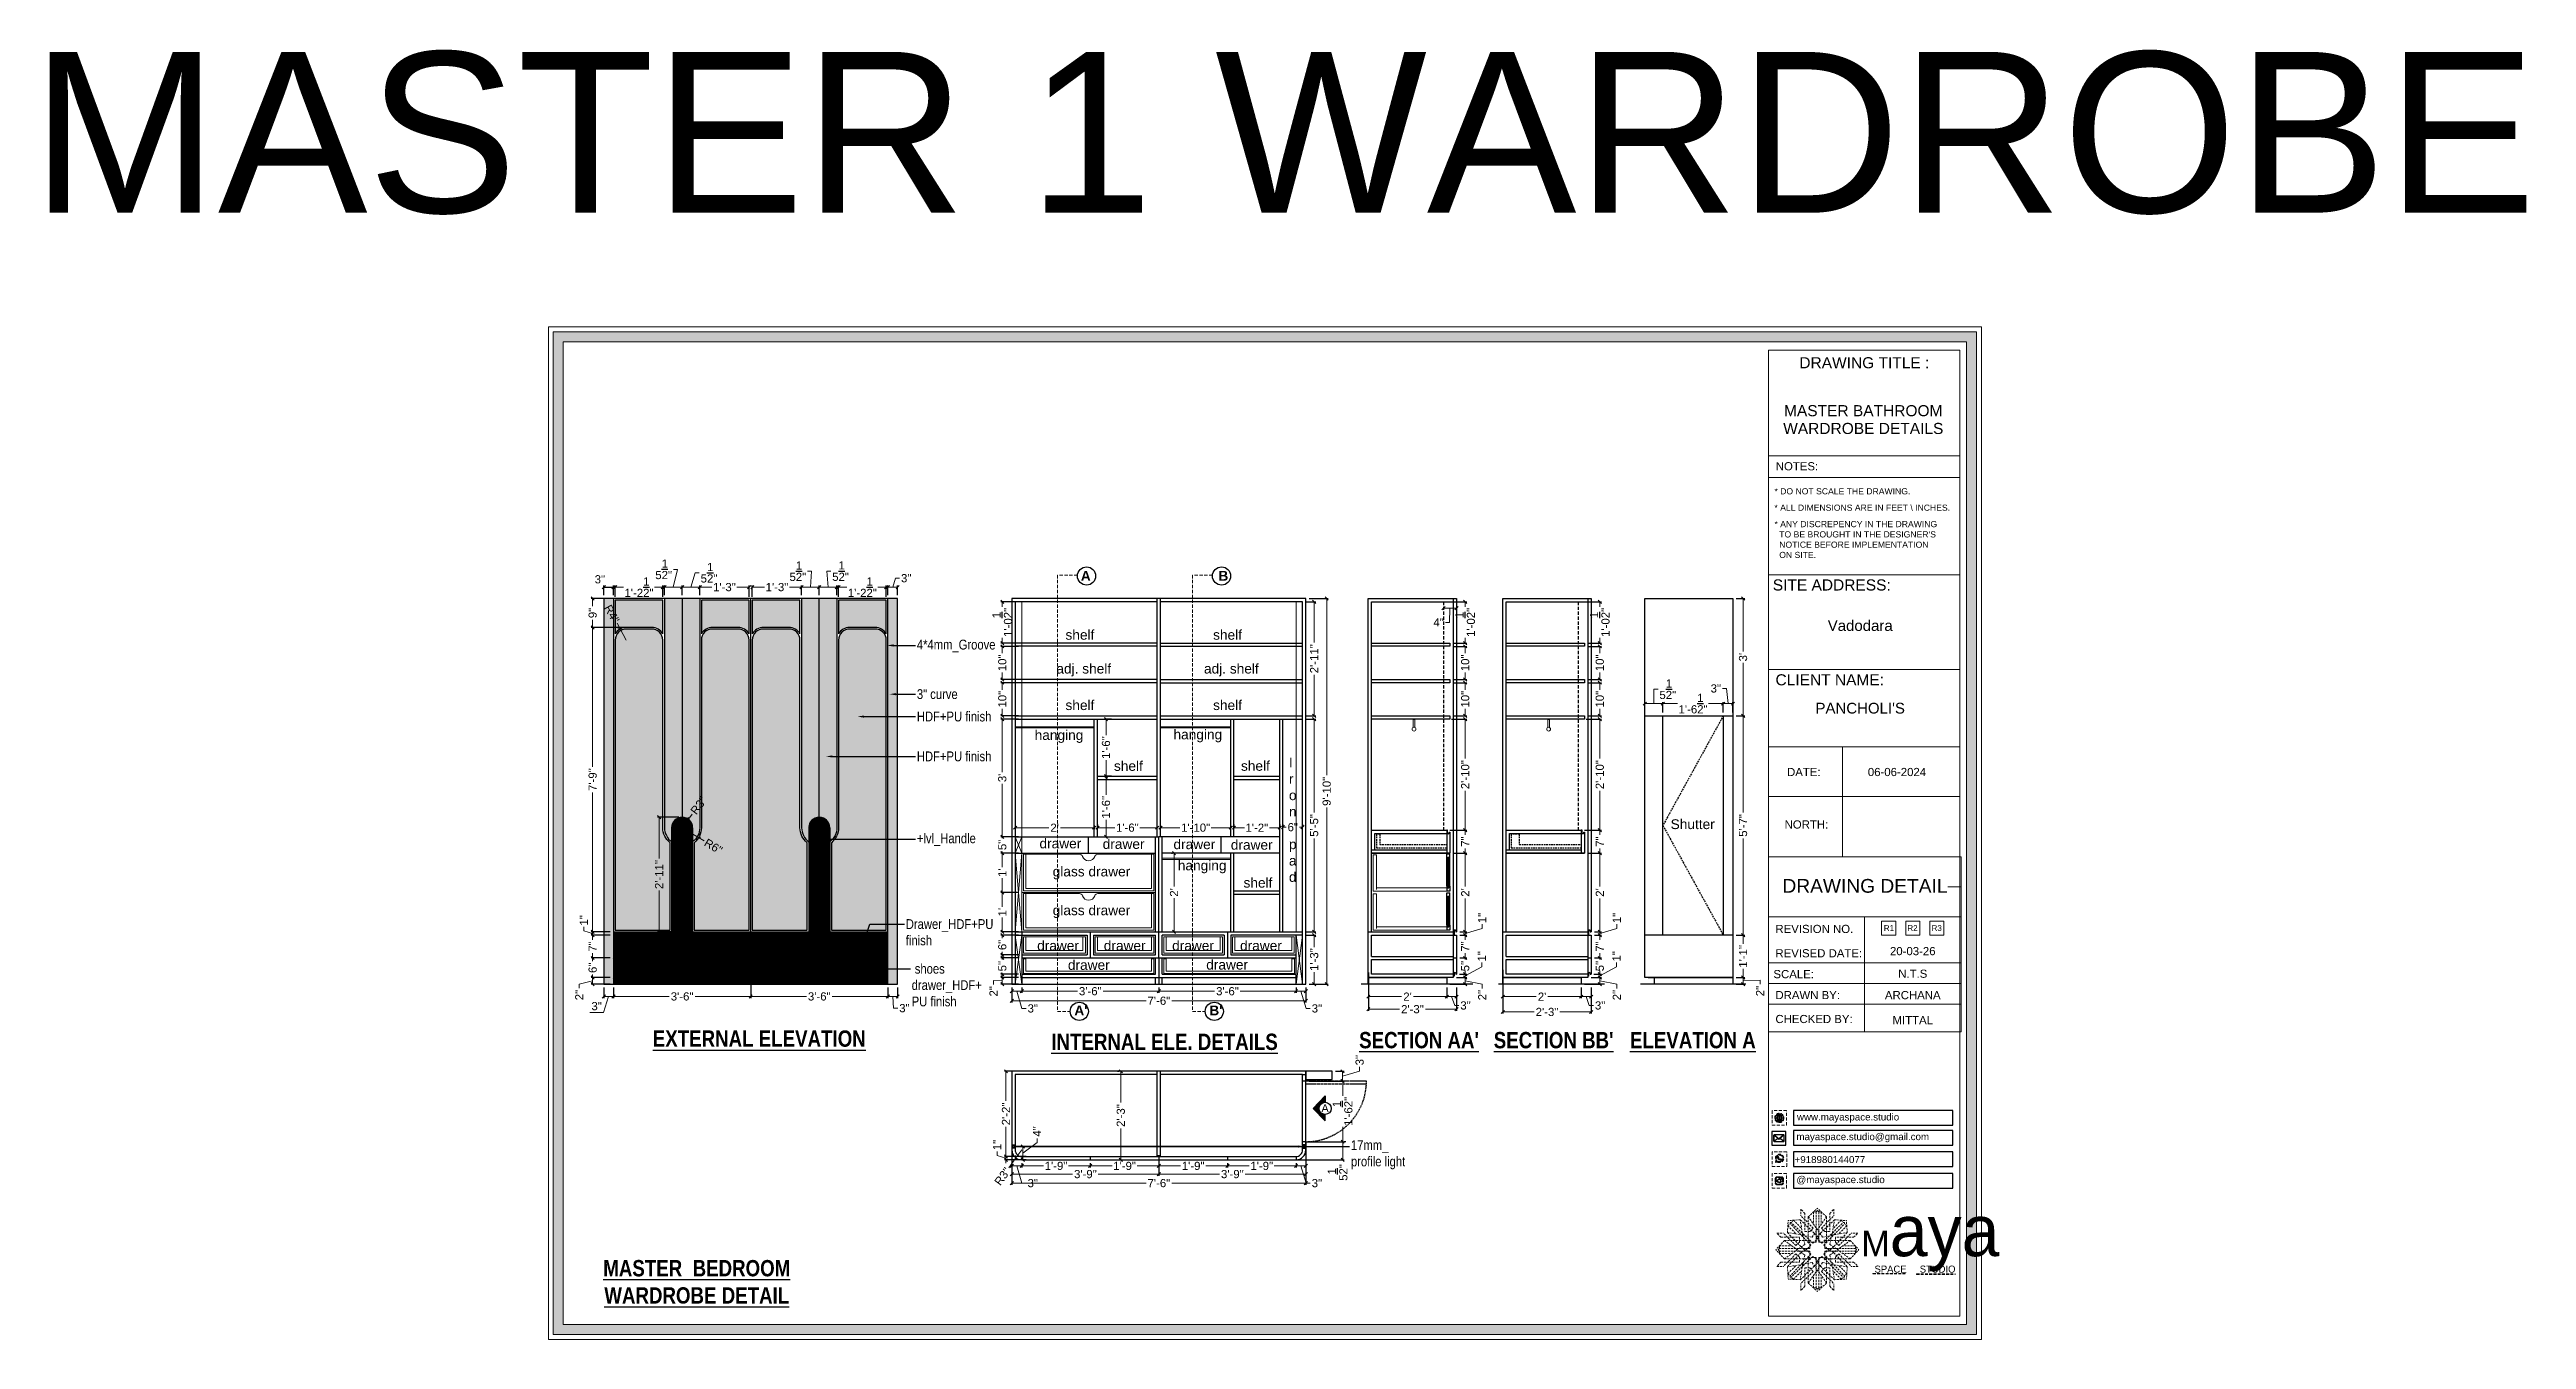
# Model space of a CAD drawing. Header units: millimetres. Extents: x 56222 to 3066687, y -650199 to -121287.
# Drawn here: x 137945 to 138703, y -183035 to -182641 of the extents above; entities that cross this region are included whole.
import ezdxf
from ezdxf import colors
from ezdxf.entities.mleader import LeaderData, LeaderLine
from ezdxf.enums import TextEntityAlignment as Align
from ezdxf.math import Vec2, Vec3

# ---------------------------------------------------------------- set-up
doc = ezdxf.new("R2010")
doc.units = ezdxf.units.MM
doc.header["$MEASUREMENT"] = 0
doc.header["$PDMODE"] = 35
for name, pattern in [('CENTER', [2, 1.25, -0.25, 0.25, -0.25]), ('DASHED', [0.75, 0.5, -0.25]), ('DASHED2', [0.375, 0.25, -0.125]), ('DASHEDX2', [1.5, 1, -0.5])]:
    doc.linetypes.add(name, pattern=pattern)
doc.layers.get('Defpoints').update_dxf_attribs({"color": 220})
doc.layers.add('AR HATCH-7', color=7, linetype='Continuous')
for name, color, linetype, lineweight in [('DIM.', 250, 'Continuous', 13), ('dim05', 1, 'Continuous', 13), ('Dimension', 10, 'DASHEDX2', 20), ('FURNITURE', 32, 'Continuous', 9), ('furniture dimensions', 1, 'DASHED', 0), ('FURNITURE-1', 252, 'Continuous', 13), ('Labelling', 1, 'Continuous', 25), ('NAME PLATE', 7, 'Continuous', 25), ('SECTION ( SLAB PLine )', 104, 'Continuous', 30), ('Text', 7, 'Continuous', 15), ('wall', 7, 'Continuous', 30)]:
    doc.layers.add(name, color=color, linetype=linetype, lineweight=lineweight)
doc.styles.add('Arial', font='arial.ttf')
doc.styles.get("Standard").update_dxf_attribs({"font": 'arial.ttf', "height": 6})
doc.styles.add('style4', font='ARIALN.TTF')
doc.dimstyles.new('ISO-25', dxfattribs={"dimtxt": 2.5, "dimasz": 1, "dimexe": 0.5, "dimexo": 1, "dimtad": 0, "dimdec": 1, "dimlunit": 4, "dimtxsty": 'Standard', "dimblk": 'OBLIQUE', "dimcen": 2.5, "dimclrd": 1, "dimclre": 1, "dimclrt": 5, "dimadec": 0, "dimazin": 0, "dimtfac": 1, "dimtdec": 1, "dimtmove": 0, "dimatfit": 3, "dimfxl": 1, "dimlwd": -1, "dimarcsym": 0})
pattern_1 = [(45, (5504.6508, 1065.25645), (-0.08838834765, 0.08838834765), [])]

msp = doc.modelspace()

# ---------------------------------------------------------------- texts
at = {"color": 18, "true_color": 0x000000, "char_height": 2.13337, "attachment_point": 1}
for s, width, gutter_width, insert in [('www.mayaspace.studio', 14.32652, 11.984, (138479.682, -182966.341)), ('+918980144077', 34.85354, 7.476, (138478.961, -182979.377)), ('mayaspace.studio@gmail.com', 8.93787, 7.476, (138479.513, -182972.359)), ('@mayaspace.studio', 8.93787, 7.476, (138479.513, -182985.51))]:
    msp.add_mtext_dynamic_manual_height_columns(s, width=width, gutter_width=gutter_width, heights=[0], dxfattribs=dict(at, insert=insert))
at = {"layer": 'DIM.', "color": 1, "char_height": 3, "attachment_point": 1}
for s, heights, insert in [('{\\fArial|b1|i0|c0|p34;A}', [0], (138260.394, -182800.3, -2.248)), ('{\\fArial|b1|i0|c0|p34;B}', [0], (138302.523, -182800.3, -2.248)), ("{\\fArial|b1|i0|c0|p34;A'}", [0], (138258.406, -182933.299, -2.248)), ("{\\fArial|b1|i0|c0|p34;B'}", [3.098], (138299.745, -182933.299, -2.248))]:
    msp.add_mtext_dynamic_manual_height_columns(s, width=81.87572, gutter_width=1.128, heights=heights, dxfattribs=dict(at, insert=insert))
at = {"layer": 'furniture dimensions', "lineweight": 0}
msp.add_text('MASTER 1 WARDROBE', height=49.17075, dxfattribs=at).set_placement((137938.964, -182690.662))
at = {"layer": 'Labelling', "ltscale": 10, "char_height": 3, "width": 47.9166, "attachment_point": 7}
for s, insert in [('\\A1;{\\fArial Greek|b0|i0|c0|p34;shelf}', (138255.692, -182821.399, -0.015)), ('\\A1;{\\fArial Greek|b0|i0|c0|p34;shelf}', (138300.89, -182821.399, -0.015)), ('\\A1;{\\fArial Greek|b0|i0|c0|p34;adj. shelf}', (138252.898, -182832.606, -0.015)), ('\\A1;{\\fArial Greek|b0|i0|c0|p34;adj. shelf}', (138298.096, -182832.606, -0.015)), ('\\A1;{\\fArial Greek|b0|i0|c0|p34;shelf}', (138255.692, -182842.917, -0.015)), ('\\A1;{\\fArial Greek|b0|i0|c0|p34;shelf}', (138300.89, -182842.917, -0.015)), ('\\A1;{\\fArial Greek|b0|i0|c0|p34;hanging}', (138246.253, -182852.932, -0.015)), ('\\A1;{\\fArial Greek|b0|i0|c0|p34;hanging}', (138288.762, -182852.752, -0.015)), ('\\A1;{\\fArial Greek|b0|i0|c0|p34;I\\Pr\\Po\\Pn\\P \\Pp\\Pa\\Pd}', (138324.118, -182895.499, -0.015)), ('\\A1;{\\fArial Greek|b0|i0|c0|p34;shelf}', (138270.532, -182861.529, -0.015)), ('\\A1;{\\fArial Greek|b0|i0|c0|p34;shelf}', (138309.432, -182861.504, -0.015)), ('\\A1;{\\fArial Greek|b0|i0|c0|p34;Shutter}', (138441, -182879.347, -0.015)), ('\\A1;{\\fArial Greek|b0|i0|c0|p34;drawer}', (138247.726, -182885.246, -0.015)), ('\\A1;{\\fArial Greek|b0|i0|c0|p34;drawer}', (138267.085, -182885.41, -0.015)), ('\\A1;{\\fArial Greek|b0|i0|c0|p34;drawer}', (138288.758, -182885.493, -0.015)), ('\\A1;{\\fArial Greek|b0|i0|c0|p34;drawer}', (138306.313, -182885.657, -0.015)), ('\\A1;{\\fArial Greek|b0|i0|c0|p34;glass drawer}', (138251.777, -182894.691, -0.015)), ('\\A1;{\\fArial Greek|b0|i0|c0|p34;hanging}', (138290.091, -182892.833, -0.015)), ('\\A1;{\\fArial Greek|b0|i0|c0|p34;shelf}', (138310.206, -182897.263, -0.015)), ('\\A1;{\\fArial Greek|b0|i0|c0|p34;glass drawer}', (138251.777, -182906.555, -0.015)), ('\\A1;{\\fArial Greek|b0|i0|c0|p34;drawer}', (138247.016, -182916.501, -0.015)), ('\\A1;{\\fArial Greek|b0|i0|c0|p34;drawer}', (138267.424, -182916.501, -0.015)), ('\\A1;{\\fArial Greek|b0|i0|c0|p34;drawer}', (138288.348, -182916.501, -0.015)), ('\\A1;{\\fArial Greek|b0|i0|c0|p34;drawer}', (138309.143, -182916.501, -0.015)), ('\\A1;{\\fArial Greek|b0|i0|c0|p34;drawer}', (138256.433, -182922.42, -0.015)), ('\\A1;{\\fArial Greek|b0|i0|c0|p34;drawer}', (138298.789, -182922.339, -0.015))]:
    msp.add_mtext(s, dxfattribs=dict(at, insert=insert))
at = {"layer": 'Labelling', "color": 251, "true_color": 0x636466, "char_height": 5, "attachment_point": 5, "style": 'style4'}
for s, width, insert in [('{\\fArial Narrow|b1|i0|c0|p34;\\LEXTERNAL ELEVATION}', 79.10806, (138161.918, -182943.45)), ("{\\fArial Narrow|b1|i0|c0|p34;\\LSECTION AA'}", 79.10806, (138363.956, -182943.926)), ("{\\fArial Narrow|b1|i0|c0|p34;\\LSECTION BB'}", 79.10806, (138405.171, -182943.926)), ('{\\fArial Narrow|b1|i0|c0|p34;\\LELEVATION A}', 79.10806, (138447.798, -182943.926)), ('{\\fArial Narrow|b1|i0|c0|p34;\\LINTERNAL ELE. DETAILS}', 79.10806, (138286.029, -182944.435)), ('{\\fArial Narrow|b1|i0|c0|p34;\\LMASTER  BEDROOM \\PWARDROBE DETAIL}', 142.13449, (138142.784, -183017.882))]:
    msp.add_mtext_dynamic_manual_height_columns(s, width=width, gutter_width=1, heights=[0], dxfattribs=dict(at, insert=insert))
at = {"layer": 'NAME PLATE', "style": 'Arial'}
for s, height, p in [('DRAWING TITLE : ', 3.39743, (138500.974, -182738.293)), ('MASTER BATHROOM', 3.39743, (138499.972, -182752.963)), ('WARDROBE DETAILS', 3.39743, (138499.987, -182758.406)), ('NOTES:', 2.4963, (138479.686, -182769.521)), ('SITE ADDRESS:', 3.39743, (138490.339, -182806.295)), ('Vadodara', 3.2842, (138499.051, -182818.658)), ('CLIENT NAME:', 3.39743, (138489.72, -182835.322)), ("PANCHOLI'S", 3.2842, (138499.051, -182843.947)), ('DATE:', 2.4963, (138481.779, -182863.085)), ('06-06-2024', 2.4963, (138510.307, -182863.085)), ('NORTH:', 2.4963, (138482.576, -182879.134)), ('DRAWING DETAIL', 4.20032, (138500.505, -182898.779)), ('REVISION NO.', 2.49628, (138485.003, -182911.108)), ('REVISED DATE: ', 2.49628, (138486.844, -182918.551)), ('SCALE:', 2.4963, (138478.682, -182924.935)), ('DRAWN BY:', 2.4963, (138482.967, -182931.35)), ('ARCHANA', 2.4963, (138515.141, -182931.36)), ('CHECKED BY:', 2.49628, (138484.907, -182938.673)), ('MITTAL', 2.4963, (138515.141, -182939.005))]:
    msp.add_text(s, height=height, dxfattribs=at).set_placement(p, align=Align.CENTER)
for s, p in [('R1', (138506.259, -182910.463)), ('R2', (138513.485, -182910.463))]:
    msp.add_text(s, height=1.7598, dxfattribs=at).set_placement(p)
at = {"layer": 'NAME PLATE', "char_height": 1.88801, "width": 72.94359, "attachment_point": 1, "style": 'Arial'}
for s, insert in [('* DO NOT SCALE THE DRAWING.', (138472.787, -182774.985)), ('* ALL DIMENSIONS ARE IN FEET \\\\ INCHES.', (138472.787, -182780.005)), ("* ANY DISCREPENCY IN THE DRAWING \\P  TO BE BROUGHT IN THE DESIGNER'S\\P  NOTICE BEFORE IMPLEMENTATION \\P  ON SITE.", (138472.787, -182785.026))]:
    msp.add_mtext(s, dxfattribs=dict(at, insert=insert))
at = {"layer": 'NAME PLATE', "lineweight": 0, "attachment_point": 2, "style": 'Arial'}
for s, insert, char_height, width in [('R3', (138522.475, -182908.696), 1.7598, 3.43461), ('20-03-26', (138515.141, -182915.404), 2.4963, 21.63315), ('N.T.S', (138515.141, -182922.314), 2.4963, 4.87206)]:
    msp.add_mtext(s, dxfattribs=dict(at, insert=insert, char_height=char_height, width=width))
at = {"layer": 'Text', "insert": (138336.297, -182963.534), "char_height": 2.395, "attachment_point": 3, "rotation": 359.781039}
msp.add_mtext_dynamic_manual_height_columns('A', width=5.27587, gutter_width=7.483, heights=[0], dxfattribs=at)

# ---------------------------------------------------------------- blocks, each defined once
blk = doc.blocks.new('_Oblique')
at = {"layer": 'wall', "color": 0, "lineweight": -2}
blk.add_line((-0.5, -0.5), (0.5, 0.5), dxfattribs=at)
blk = doc.blocks.new('*D1042')
at = {"layer": 'Defpoints', "color": 0, "lineweight": 30, "transparency": 16777216}
for p in [(138159.3, -182924.75), (138117.3, -182926.75), (138159.3, -182930.53)]:
    blk.add_point(p, dxfattribs=at)
at = {"layer": 'dim05', "color": 1, "linetype": 'Continuous', "lineweight": -2, "transparency": 16777216}
for p, q in [((138159.3, -182925.75), (138159.3, -182931.03)), ((138117.3, -182927.75), (138117.3, -182931.03))]:
    blk.add_line(p, q, dxfattribs=at)
at = {"layer": 'dim05', "color": 1, "linetype": 'Continuous', "transparency": 16777216}
for p, q in [((138117.3, -182930.53), (138134.35, -182930.53)), ((138159.3, -182930.53), (138142.25, -182930.53))]:
    blk.add_line(p, q, dxfattribs=at)
at = {"layer": 'dim05', "color": 1, "transparency": 16777216, "rotation": 180}
blk.add_blockref('_Oblique', (138117.3, -182930.53), dxfattribs=at)
at = {"layer": 'dim05', "color": 1, "transparency": 16777216}
blk.add_blockref('_Oblique', (138159.3, -182930.53), dxfattribs=at)
at = {"layer": 'dim05', "color": 5, "lineweight": 25, "transparency": 16777216, "insert": (138138.3, -182930.53), "char_height": 2.5, "attachment_point": 5, "style": 'Arial'}
blk.add_mtext('3\'-6"', dxfattribs=at)
blk = doc.blocks.new('*D1043')
at = {"layer": 'Defpoints', "color": 0, "lineweight": 30, "transparency": 16777216}
for p in [(138159.3, -182924.75), (138201.3, -182926.75), (138201.3, -182930.53)]:
    blk.add_point(p, dxfattribs=at)
at = {"layer": 'dim05', "color": 1, "linetype": 'Continuous', "lineweight": -2, "transparency": 16777216}
for p, q in [((138159.3, -182925.75), (138159.3, -182931.03)), ((138201.3, -182927.75), (138201.3, -182931.03))]:
    blk.add_line(p, q, dxfattribs=at)
at = {"layer": 'dim05', "color": 1, "linetype": 'Continuous', "transparency": 16777216}
for p, q in [((138159.3, -182930.53), (138176.35, -182930.53)), ((138201.3, -182930.53), (138184.25, -182930.53))]:
    blk.add_line(p, q, dxfattribs=at)
at = {"layer": 'dim05', "color": 1, "transparency": 16777216, "rotation": 180}
blk.add_blockref('_Oblique', (138159.3, -182930.53), dxfattribs=at)
at = {"layer": 'dim05', "color": 1, "transparency": 16777216}
blk.add_blockref('_Oblique', (138201.3, -182930.53), dxfattribs=at)
at = {"layer": 'dim05', "color": 5, "lineweight": 25, "transparency": 16777216, "insert": (138180.3, -182930.53), "char_height": 2.5, "attachment_point": 5, "style": 'Arial'}
blk.add_mtext('3\'-6"', dxfattribs=at)
blk = doc.blocks.new('*D1044')
at = {"layer": 'Defpoints', "color": 0, "lineweight": 30, "transparency": 16777216}
for p in [(138201.3, -182926.75), (138204.3, -182926.75), (138204.3, -182930.53)]:
    blk.add_point(p, dxfattribs=at)
at = {"layer": 'dim05', "color": 1, "linetype": 'Continuous', "lineweight": -2, "transparency": 16777216}
for p, q in [((138201.3, -182927.75), (138201.3, -182931.03)), ((138204.3, -182927.75), (138204.3, -182931.03))]:
    blk.add_line(p, q, dxfattribs=at)
at = {"layer": 'dim05', "color": 1, "linetype": 'Continuous', "transparency": 16777216}
for p, q in [((138201.3, -182930.53), (138204.3, -182930.53)), ((138202.8, -182930.53), (138203.07, -182934.12)), ((138203.07, -182934.12), (138204.32, -182934.12))]:
    blk.add_line(p, q, dxfattribs=at)
at = {"layer": 'dim05', "color": 1, "transparency": 16777216, "rotation": 180}
blk.add_blockref('_Oblique', (138201.3, -182930.53), dxfattribs=at)
at = {"layer": 'dim05', "color": 1, "transparency": 16777216}
blk.add_blockref('_Oblique', (138204.3, -182930.53), dxfattribs=at)
at = {"layer": 'dim05', "color": 5, "lineweight": 25, "transparency": 16777216, "insert": (138206.38, -182934.12), "char_height": 2.5, "attachment_point": 5, "style": 'Arial'}
blk.add_mtext('3"', dxfattribs=at)
blk = doc.blocks.new('FSFSF')
at = {"color": 42, "lineweight": 5, "true_color": 0xe0ac11}
for p, q in [((28600, 143.5), (28600, 140.2)), ((28602.1, 141.4), (28600, 143.5)), ((28602.1, 141.4), (28602.1, 132)), ((28603.9, 139.7), (28608.6, 144.1)), ((28607.9, 142.2), (28606.6, 142.2)), ((28606.6, 142.2), (28606.6, 135.8)), ((28607.9, 142.2), (28608.6, 142.8)), ((28607.9, 142.2), (28607.9, 126.6)), ((28613.3, 139.7), (28608.6, 144.1)), ((28609.3, 142.2), (28608.6, 142.8)), ((28609.3, 142.2), (28609.3, 126.6)), ((28609.3, 142.2), (28610.6, 142.2)), ((28610.6, 142.2), (28610.6, 135.8)), ((28615, 141.4), (28617.1, 143.5)), ((28615, 141.4), (28615, 132)), ((28617.1, 143.5), (28617.1, 140.2)), ((28587.7, 131.2), (28591.1, 131.2)), ((28589.8, 129.1), (28587.7, 131.2)), ((28589.8, 129.1), (28599.3, 129.1)), ((28597.5, 124.8), (28591.1, 131.2)), ((28593.2, 131.5), (28593.5, 137.7)), ((28593.2, 131.5), (28601.7, 122.7)), ((28601.2, 130.2), (28593.2, 131.5)), ((28593.4, 135), (28594.6, 136.1)), ((28593.4, 135), (28597.6, 130.8)), ((28599.8, 138.1), (28593.5, 137.7)), ((28595.1, 136.7), (28594.5, 136.7)), ((28594.6, 136.1), (28594.6, 136.7)), ((28605.2, 125), (28594.6, 136.1)), ((28596.2, 137.9), (28595.1, 136.7)), ((28606.3, 126.1), (28595.1, 136.7)), ((28596.2, 137.9), (28600.5, 133.6)), ((28599.3, 126.5), (28599.3, 129.1)), ((28599.8, 138.1), (28608.6, 129.6)), ((28601, 130), (28599.8, 138.1)), ((28606.5, 133.8), (28600, 140.2)), ((28605.9, 129.2), (28601, 130)), ((28602.1, 125.4), (28601.2, 130.2)), ((28604.7, 132), (28602.1, 132)), ((28603.9, 126.6), (28603.9, 139.7)), ((28603.9, 139.7), (28608.6, 133)), ((28606.5, 133.8), (28604.7, 132)), ((28605.9, 129.2), (28608.6, 133)), ((28606.3, 126.1), (28608.6, 128.3)), ((28607.9, 128.9), (28608.6, 129.6)), ((28607.9, 128.9), (28608.6, 128.3)), ((28613.3, 139.7), (28608.6, 133)), ((28617.4, 138.1), (28608.6, 129.6)), ((28611.3, 129.2), (28608.6, 133)), ((28609.3, 128.9), (28608.6, 129.6)), ((28609.3, 128.9), (28608.6, 128.3)), ((28610.9, 126.1), (28608.6, 128.3)), ((28610.7, 133.8), (28617.1, 140.2)), ((28610.7, 133.8), (28612.4, 132)), ((28610.9, 126.1), (28622, 136.7)), ((28611.3, 129.2), (28616.1, 130)), ((28612, 125), (28622.6, 136.1)), ((28612.4, 132), (28615, 132)), ((28613.3, 126.6), (28613.3, 139.7)), ((28615.1, 125.4), (28615.9, 130.2)), ((28624, 131.5), (28615.5, 122.7)), ((28615.9, 130.2), (28624, 131.5)), ((28616.1, 130), (28617.4, 138.1)), ((28620.9, 137.9), (28616.7, 133.6)), ((28617.4, 138.1), (28623.6, 137.7)), ((28627.3, 129.1), (28617.9, 129.1)), ((28617.9, 126.5), (28617.9, 129.1)), ((28623.8, 135), (28619.6, 130.8)), ((28619.7, 124.8), (28626.1, 131.2)), ((28620.9, 137.9), (28622, 136.7)), ((28622, 136.7), (28622.6, 136.7)), ((28622.6, 136.1), (28622.6, 136.7)), ((28623.8, 135), (28622.6, 136.1)), ((28624, 131.5), (28623.6, 137.7)), ((28629.5, 131.2), (28626.1, 131.2)), ((28627.3, 129.1), (28629.5, 131.2)), ((28591.6, 127.4), (28587.2, 122.7)), ((28591.6, 117.9), (28587.2, 122.7)), ((28589.8, 116.2), (28587.7, 114.1)), ((28589, 123.3), (28588.4, 122.7)), ((28589, 122), (28588.4, 122.7)), ((28589, 123.3), (28589, 124.7)), ((28589, 124.7), (28595.4, 124.7)), ((28589, 123.3), (28604.7, 123.3)), ((28589, 122), (28604.7, 122)), ((28589, 122), (28589, 120.7)), ((28589, 120.7), (28595.4, 120.7)), ((28589.8, 116.2), (28599.3, 116.2)), ((28597.5, 120.5), (28591.1, 114.1)), ((28604.7, 127.4), (28591.6, 127.4)), ((28591.6, 127.4), (28598.2, 122.7)), ((28591.6, 117.9), (28598.2, 122.7)), ((28604.7, 117.9), (28591.6, 117.9)), ((28593.2, 113.9), (28601.7, 122.7)), ((28601.2, 115.1), (28593.2, 113.9)), ((28605.2, 120.4), (28594.6, 109.2)), ((28606.3, 119.1), (28595.1, 108.5)), ((28597.5, 124.8), (28599.3, 126.5)), ((28597.5, 120.5), (28599.3, 118.8)), ((28602.1, 125.4), (28598.2, 122.7)), ((28602.1, 119.9), (28598.2, 122.7)), ((28599.3, 118.8), (28599.3, 116.2)), ((28599.8, 107.2), (28608.6, 115.7)), ((28601, 115.2), (28599.8, 107.2)), ((28605.9, 116), (28601, 115.2)), ((28602.1, 119.9), (28601.2, 115.1)), ((28602.3, 123.3), (28601.7, 122.7)), ((28602.3, 122), (28601.7, 122.7)), ((28602.3, 123.3), (28603, 122.7)), ((28602.3, 122), (28603, 122.7)), ((28605.2, 125), (28603, 122.7)), ((28605.2, 120.4), (28603, 122.7)), ((28603.7, 126.5), (28603.7, 127.4)), ((28604.7, 126.5), (28603.7, 126.5)), ((28604.7, 118.8), (28603.7, 118.8)), ((28603.7, 118.8), (28603.7, 117.9)), ((28604.7, 127.6), (28603.9, 127.6)), ((28607.9, 126.6), (28603.9, 126.6)), ((28607.9, 118.6), (28603.9, 118.6)), ((28603.9, 118.6), (28603.9, 105.5)), ((28604.7, 117.7), (28603.9, 117.7)), ((28604.7, 126.6), (28604.7, 127.6)), ((28604.7, 123.3), (28604.7, 127.4)), ((28604.7, 122), (28604.7, 117.9)), ((28604.7, 118.6), (28604.7, 117.7)), ((28605.9, 116), (28608.6, 112.2)), ((28606.3, 119.1), (28608.6, 117)), ((28607.9, 103), (28607.9, 118.6)), ((28607.9, 116.3), (28608.6, 117)), ((28607.9, 116.3), (28608.6, 115.7)), ((28610.9, 119.1), (28608.6, 117)), ((28609.3, 116.3), (28608.6, 117)), ((28609.3, 116.3), (28608.6, 115.7)), ((28611.3, 116), (28608.6, 112.2)), ((28617.4, 107.2), (28608.6, 115.7)), ((28609.3, 126.6), (28613.3, 126.6)), ((28609.3, 118.6), (28613.3, 118.6)), ((28609.3, 103), (28609.3, 118.6)), ((28610.9, 119.1), (28622, 108.5)), ((28611.3, 116), (28616.1, 115.2)), ((28612, 125), (28614.2, 122.7)), ((28612, 120.4), (28614.2, 122.7)), ((28612, 120.4), (28622.6, 109.2)), ((28612.5, 126.6), (28612.5, 127.6)), ((28612.5, 127.6), (28613.3, 127.6)), ((28612.5, 123.3), (28612.5, 127.4)), ((28612.5, 127.4), (28625.6, 127.4)), ((28612.5, 126.5), (28613.5, 126.5)), ((28628.2, 123.3), (28612.5, 123.3)), ((28612.5, 122), (28612.5, 117.9)), ((28628.2, 122), (28612.5, 122)), ((28612.5, 118.8), (28613.5, 118.8)), ((28612.5, 118.6), (28612.5, 117.7)), ((28612.5, 117.9), (28625.6, 117.9)), ((28612.5, 117.7), (28613.3, 117.7)), ((28613.3, 118.6), (28613.3, 105.5)), ((28613.5, 126.5), (28613.5, 127.4)), ((28613.5, 118.8), (28613.5, 117.9)), ((28614.9, 123.3), (28614.2, 122.7)), ((28614.9, 122), (28614.2, 122.7)), ((28614.9, 123.3), (28615.5, 122.7)), ((28614.9, 122), (28615.5, 122.7)), ((28615.1, 125.4), (28619, 122.7)), ((28615.1, 119.9), (28619, 122.7)), ((28615.1, 119.9), (28615.9, 115.1)), ((28624, 113.9), (28615.5, 122.7)), ((28615.9, 115.1), (28624, 113.9)), ((28616.1, 115.2), (28617.4, 107.2)), ((28619.7, 124.8), (28617.9, 126.5)), ((28619.7, 120.5), (28617.9, 118.8)), ((28617.9, 118.8), (28617.9, 116.2)), ((28627.3, 116.2), (28617.9, 116.2)), ((28625.6, 127.4), (28619, 122.7)), ((28625.6, 117.9), (28619, 122.7)), ((28619.7, 120.5), (28626.1, 114.1)), ((28628.2, 124.7), (28621.8, 124.7)), ((28628.2, 120.7), (28621.8, 120.7)), ((28625.6, 127.4), (28630, 122.7)), ((28625.6, 117.9), (28630, 122.7)), ((28627.3, 116.2), (28629.5, 114.1)), ((28628.2, 123.3), (28628.2, 124.7)), ((28628.2, 123.3), (28628.8, 122.7)), ((28628.2, 122), (28628.8, 122.7)), ((28628.2, 122), (28628.2, 120.7)), ((28587.7, 114.1), (28591.1, 114.1)), ((28593.2, 113.9), (28593.5, 107.6)), ((28593.4, 110.3), (28597.6, 114.5)), ((28593.4, 110.3), (28594.6, 109.2)), ((28599.8, 107.2), (28593.5, 107.5)), ((28595.1, 108.5), (28594.5, 108.5)), ((28594.6, 109.2), (28594.6, 108.6)), ((28596.2, 107.4), (28595.1, 108.5)), ((28596.2, 107.4), (28600.5, 111.6)), ((28606.5, 111.5), (28600, 105.1)), ((28600, 101.7), (28600, 105.1)), ((28602.1, 103.8), (28600, 101.7)), ((28602.1, 103.8), (28602.1, 113.3)), ((28604.7, 113.3), (28602.1, 113.3)), ((28603.9, 105.5), (28608.6, 112.2)), ((28603.9, 105.5), (28608.6, 101.1)), ((28606.5, 111.5), (28604.7, 113.3)), ((28606.6, 103), (28606.6, 109.4)), ((28607.9, 103), (28606.6, 103)), ((28607.9, 103), (28608.6, 102.4)), ((28613.3, 105.5), (28608.6, 112.2)), ((28613.3, 105.5), (28608.6, 101.1)), ((28609.3, 103), (28608.6, 102.4)), ((28609.3, 103), (28610.6, 103)), ((28610.6, 103), (28610.6, 109.4)), ((28610.7, 111.5), (28612.4, 113.3)), ((28610.7, 111.5), (28617.1, 105.1)), ((28612.4, 113.3), (28615, 113.3)), ((28615, 103.8), (28615, 113.3)), ((28615, 103.8), (28617.1, 101.7)), ((28620.9, 107.4), (28616.7, 111.6)), ((28617.1, 101.7), (28617.1, 105.1)), ((28617.4, 107.2), (28623.6, 107.5)), ((28623.8, 110.3), (28619.6, 114.5)), ((28620.9, 107.4), (28622, 108.5)), ((28622, 108.5), (28622.6, 108.5)), ((28623.8, 110.3), (28622.6, 109.2)), ((28622.6, 109.2), (28622.6, 108.6)), ((28624, 113.9), (28623.6, 107.6)), ((28629.5, 114.1), (28626.1, 114.1))]:
    blk.add_line(p, q, dxfattribs=at)
blk = doc.blocks.new('hgwg')
at = {"layer": 'Dimension', "true_color": 0xd39e00}
h = blk.add_hatch(color=42, dxfattribs=at)
h.dxf.hatch_style = 1
h.paths.add_polyline_path([(27505.71, 45.05), (27494.27, 45.05), (27494.27, 44.9), (27505.71, 44.9)])
h = blk.add_hatch(color=42, dxfattribs=at)
h.dxf.hatch_style = 1
h.paths.add_polyline_path([(27523.3, 44.9), (27509.68, 44.9), (27509.68, 44.75), (27523.3, 44.75)])
at = {"layer": 'Dimension', "color": 42, "true_color": 0xd39e00}
for p, q in [((27494.27, 45.05), (27505.71, 45.05)), ((27494.27, 44.9), (27494.27, 45.05)), ((27494.27, 44.9), (27505.71, 44.9)), ((27505.71, 45.05), (27505.71, 44.9)), ((27509.68, 44.9), (27523.3, 44.9)), ((27509.68, 44.9), (27509.68, 44.75)), ((27509.68, 44.75), (27523.3, 44.75)), ((27523.3, 44.75), (27523.3, 44.9))]:
    blk.add_line(p, q, dxfattribs=at)
at = {"layer": 'Dimension', "color": 42, "true_color": 0xd39e00, "attachment_point": 1}
for s, width, insert, char_height in [('{\\fCinzel|b0|i0|c0|p2;\\H1.5x;M\\fAmsterdam One|b0|i0|c0|p2;\\H2x;aya}', 85.3277, (27490.17, 69.17), 6), ('{\\fCinzel|b0|i0|c0|p0;SPACE     STUDIO}', 66.129, (27494.83, 47.86), 2.5)]:
    blk.add_mtext_dynamic_manual_height_columns(s, width=width, gutter_width=30, heights=[0], dxfattribs=dict(at, insert=insert, char_height=char_height))
blk = doc.blocks.new('QEGW4TG')
at = {"layer": 'Dimension', "true_color": 0x000000}
h = blk.add_hatch(color=18, dxfattribs=at)
h.dxf.hatch_style = 1
h.paths.add_polyline_path([(2.69, 1.93, 0.170513), (2.95, 1.97, 0.190337), (3.11, 2.18, 0.316231), (3.07, 2.28), (2.79, 2.37, 0.273721), (2.69, 2.34, 0.040749), (2.63, 2.27, -0.441282), (2.53, 2.25, -0.11828), (2.06, 2.64, -0.441282), (2.07, 2.74, 0.040749), (2.13, 2.81, 0.290083), (2.14, 2.92), (2.01, 3.18, 0.316231), (1.91, 3.2, 0.190337), (1.73, 3, 0.170513), (1.72, 2.74, 0.252784)], flags=0)
h.paths.add_polyline_path([(1.19, 1.98), (1.03, 1.3, 0.550912), (1.11, 1.23), (1.75, 1.39, 6.344125)])
h.paths.add_polyline_path([(1.81, 1.7), (1.4, 1.6), (1.5, 2.03, -9.071339)], flags=16)
h.paths.add_polyline_path([(3.11, 2.16, -0.17811), (2.95, 1.97, -0.170513), (2.69, 1.93, -0.252784), (1.72, 2.74, -0.170513), (1.73, 3, -0.17811), (1.89, 3.19, -0.370089), (2.01, 3.18), (2.14, 2.92, -0.307185), (2.13, 2.8, -0.041087), (2.06, 2.73, 0.321676), (2.05, 2.65, 0.126524), (2.55, 2.24, 0.312216), (2.62, 2.26, -0.041087), (2.68, 2.34, -0.290673), (2.79, 2.37), (3.07, 2.28, -0.370089)], flags=0)
h = blk.add_hatch(color=18, dxfattribs=at)
h.dxf.hatch_style = 1
h.paths.add_polyline_path([(2.79, 2.37, 0.273721), (2.69, 2.34, 0.040749), (2.63, 2.27, -0.441282), (2.53, 2.25, -0.11828), (2.06, 2.64, -0.441282), (2.07, 2.74, 0.040749), (2.13, 2.81, 0.290083), (2.14, 2.92), (2.01, 3.18, 0.316231), (1.91, 3.2, 0.190337), (1.73, 3, 0.170513), (1.72, 2.74, 0.252784), (2.69, 1.93, 0.170513), (2.95, 1.97, 0.190337), (3.11, 2.18, 0.316231), (3.07, 2.28)])
for p, q in [((1.19, 1.98), (1.03, 1.3)), ((1.1, 1.23), (1.75, 1.39)), ((1.5, 2.03), (1.4, 1.6)), ((1.4, 1.6), (1.81, 1.7)), ((2.01, 3.18), (2.14, 2.92)), ((3.07, 2.28), (2.8, 2.36))]:
    blk.add_line(p, q)
blk.add_lwpolyline([(0, 0), (4.68, 0), (4.68, 4.68), (0, 4.68)], close=True)
for centre, radius, start, end in [((1.09, 1.29), 0.0598, 164.84831, 282.14582), ((2.39, 2.56), 1.34, 241.47269, 205.64225), ((2.39, 2.56), 1.04, 235.99618, 210.83325), ((2.09, 2.87), 0.39, 159.7007, 198.40719), ((2.96, 3.23), 1.33, 201.42182, 258.16694), ((2.07, 2.87), 0.364, 118.96853, 159.36483), ((1.94, 3.12), 0.0896, 41.89846, 123.13436), ((2.11, 2.68), 0.066, 135.99317, 224.88915), ((1.67, 3.16), 0.586, 312.46169, 321.87278), ((3.12, 3.42), 1.31, 216.54555, 243.52792), ((2.05, 2.87), 0.104, 320.39235, 28.69706), ((2.57, 2.3), 0.066, 234.24815, 323.14414), ((3.11, 1.94), 0.586, 137.26453, 146.67562), ((2.76, 2.27), 0.104, 70.44024, 138.74495), ((2.75, 2.31), 0.39, 260.73011, 299.43661), ((2.76, 2.29), 0.364, 299.77248, 340.16878), ((3.03, 2.2), 0.0896, 336.00294, 57.23884)]:
    blk.add_arc(centre, radius, start, end)
blk = doc.blocks.new('ASGERG')
at = {"layer": 'Dimension', "true_color": 0x000000}
h = blk.add_hatch(color=18, dxfattribs=at)
h.dxf.hatch_style = 1
h.paths.add_polyline_path([(0.99, 1.7, 0.353872), (1.69, 1.03), (2.96, 1.03, 0.353872), (3.66, 1.7), (3.66, 2.99, 0.353872), (2.96, 3.67), (1.69, 3.67, 0.353872), (0.99, 2.99)])
h.paths.add_polyline_path([(1.27, 2.97, -0.353872), (1.72, 3.4), (2.94, 3.4, -0.353872), (3.38, 2.97), (3.38, 1.72, -0.353872), (2.94, 1.3), (1.72, 1.3, -0.353872), (1.27, 1.72)], flags=16)
h.paths.add_polyline_path([(3.02, 2.35, -1), (1.64, 2.35, -1)], flags=0)
h.paths.add_polyline_path([(2.74, 2.35, -1), (1.92, 2.35, -1)], flags=0)
h.paths.add_polyline_path([(2.86, 3.02, -1), (3.19, 3.02, -1)], flags=0)
h.paths.add_polyline_path([(1.64, 2.35, 1), (3.02, 2.35, 1)], flags=0)
h = blk.add_hatch(color=18, dxfattribs=at)
h.dxf.hatch_style = 1
h.paths.add_polyline_path([(1.64, 2.35, 1), (3.02, 2.35, 1)])
h.paths.add_polyline_path([(2.74, 2.35, -1), (1.92, 2.35, -1)], flags=16)
h = blk.add_hatch(color=18, dxfattribs=at)
h.dxf.hatch_style = 1
h.paths.add_polyline_path([(3.19, 3.02, 1), (2.86, 3.02, 1)])
for p, q in [((0.99, 2.99), (0.99, 1.7)), ((1.27, 2.97), (1.27, 1.72)), ((1.69, 3.67), (2.96, 3.67)), ((1.69, 1.03), (2.96, 1.03)), ((2.94, 3.4), (1.72, 3.4)), ((2.94, 1.3), (1.72, 1.3)), ((3.38, 2.97), (3.38, 1.72)), ((3.66, 2.99), (3.66, 1.7))]:
    blk.add_line(p, q)
blk.add_lwpolyline([(0, 0), (4.68, 0), (4.68, 4.68), (0, 4.68)], close=True)
for centre, radius in [((2.33, 2.35), 0.694), ((2.33, 2.35), 0.414), ((3.02, 3.02), 0.168)]:
    blk.add_circle(centre, radius)
for centre, radius, start, end in [((1.76, 2.89), 0.778, 94.86305, 172.81274), ((1.76, 1.8), 0.778, 187.18726, 265.13695), ((1.76, 2.91), 0.491, 94.86305, 172.81274), ((1.76, 1.78), 0.491, 187.18726, 265.13695), ((2.9, 2.91), 0.491, 7.18726, 85.13695), ((2.9, 1.78), 0.491, 274.86305, 352.81274), ((2.89, 2.89), 0.778, 7.18726, 85.13695), ((2.89, 1.8), 0.778, 274.86305, 352.81274)]:
    blk.add_arc(centre, radius, start, end)
blk = doc.blocks.new('DTGWEGEARG')
at = {"layer": 'Dimension', "true_color": 0x000000}
h = blk.add_hatch(color=18, dxfattribs=at)
h.dxf.hatch_style = 1
h.paths.add_polyline_path([(3.83, 2.34, 1), (0.85, 2.34, 1)])
h.paths.add_polyline_path([(2.51, 1.01, 0.105795), (2.96, 1.58, -0.055205), (3.3, 1.41, -0.169822)], flags=16)
h.paths.add_polyline_path([(2.41, 1.12), (2.41, 1.69, -0.058279), (2.81, 1.63, -0.103353)], flags=16)
h.paths.add_polyline_path([(2.26, 1.13, -0.101741), (1.87, 1.63, -0.057171), (2.26, 1.69)], flags=16)
h.paths.add_polyline_path([(2.17, 1.01, -0.169822), (1.38, 1.41, -0.055205), (1.72, 1.58, 0.105795)], flags=16)
h.paths.add_polyline_path([(3.02, 1.72, 0.081336), (3.13, 2.27), (3.68, 2.27, -0.152069), (3.4, 1.52, 0.05687)], flags=16)
h.paths.add_polyline_path([(2.87, 1.77, 0.061945), (2.41, 1.84), (2.41, 2.27), (2.98, 2.27, -0.081344)], flags=16)
h.paths.add_polyline_path([(2.26, 1.84, 0.060923), (1.8, 1.77, -0.081344), (1.7, 2.27), (2.26, 2.27)], flags=16)
h.paths.add_polyline_path([(1.66, 1.72, 0.05687), (1.28, 1.52, -0.152069), (1, 2.27), (1.55, 2.27, 0.081336)], flags=16)
h.paths.add_polyline_path([(2.41, 2.42), (2.41, 2.83, 0.061945), (2.87, 2.91, -0.080009), (2.98, 2.42)], flags=16)
h.paths.add_polyline_path([(3.13, 2.42, 0.080116), (3.02, 2.96, 0.05687), (3.4, 3.16, 0.028258), (3.3, 3.27, -0.055205), (2.96, 3.1, 0.105795), (2.51, 3.67, -0.36029), (3.68, 2.42)], flags=16)
h.paths.add_polyline_path([(2.26, 2.42), (1.7, 2.42, -0.080009), (1.8, 2.91, 0.060923), (2.26, 2.84)], flags=16)
h.paths.add_polyline_path([(1.55, 2.42), (1, 2.42, -0.150466), (1.28, 3.16, 0.05687), (1.66, 2.96, 0.080116)], flags=16)
h.paths.add_polyline_path([(2.41, 2.98), (2.41, 3.56, -0.103353), (2.81, 3.05, -0.058279)], flags=16)
h.paths.add_polyline_path([(2.26, 2.99, -0.057171), (1.87, 3.05, -0.101741), (2.26, 3.55)], flags=16)
h.paths.add_polyline_path([(1.72, 3.1, -0.055205), (1.38, 3.27, -0.169822), (2.17, 3.67, 0.105795)], flags=16)
blk.add_lwpolyline([(0, 0), (4.68, 0), (4.68, 4.68), (0, 4.68)], close=True)
at = {"layer": 'Dimension', "color": 18, "true_color": 0x000000}
for p, q in [((1, 2.42), (1.55, 2.42)), ((1, 2.27), (1.55, 2.27)), ((1.7, 2.42), (2.26, 2.42)), ((1.7, 2.27), (2.26, 2.27)), ((2.26, 3.55), (2.26, 2.99)), ((2.26, 2.84), (2.26, 2.42)), ((2.26, 2.27), (2.26, 1.84)), ((2.26, 1.69), (2.26, 1.13)), ((2.41, 3.56), (2.41, 2.98)), ((2.41, 2.83), (2.41, 2.42)), ((2.41, 2.42), (2.98, 2.42)), ((2.41, 2.27), (2.98, 2.27)), ((2.41, 2.27), (2.41, 1.84)), ((2.41, 1.69), (2.41, 1.12)), ((3.13, 2.42), (3.68, 2.42)), ((3.13, 2.27), (3.68, 2.27))]:
    blk.add_line(p, q, dxfattribs=at)
blk.add_circle((2.34, 2.34), 1.49, dxfattribs=at)
for centre, radius, start, end in [((2.34, 2.34), 1.34, 142.38188, 176.60928), ((2.34, 2.34), 1.34, 183.03147, 217.61812), ((2.34, 4.74), 1.9, 236.13994, 249.15951), ((2.34, -0.06), 1.9, 110.84049, 123.86006), ((2.34, 2.34), 1.34, 97.35489, 135.90733), ((2.34, 4.74), 1.75, 236.74173, 249.38105), ((2.34, -0.06), 1.75, 110.61895, 123.25827), ((2.34, 2.34), 1.34, 224.09267, 262.64511), ((3.28, 2.34), 1.73, 159.05674, 177.37895), ((3.28, 2.34), 1.73, 182.34346, 200.94326), ((3.28, 2.34), 1.58, 158.83251, 177.13018), ((3.28, 2.34), 1.58, 182.56584, 201.16749), ((3.28, 2.34), 1.73, 129.93011, 154.08674), ((3.28, 2.34), 1.73, 205.91326, 230.06989), ((2.34, 4.74), 1.9, 253.67992, 267.62529), ((2.34, -0.06), 1.9, 92.37471, 106.32008), ((3.28, 2.34), 1.58, 130.10725, 153.34459), ((2.34, 4.74), 1.75, 254.33365, 267.42202), ((2.34, -0.06), 1.75, 92.57798, 105.66635), ((3.28, 2.34), 1.58, 206.65541, 229.89275), ((1.4, 2.34), 1.58, 26.65541, 50.25843), ((2.34, 4.74), 1.75, 272.32478, 285.66635), ((2.34, 4.74), 1.9, 272.1415, 286.32008), ((2.34, -0.06), 1.9, 73.67992, 87.8585), ((2.34, -0.06), 1.75, 74.33365, 87.67522), ((1.4, 2.34), 1.58, 309.74157, 333.34459), ((2.34, 2.34), 1.34, 3.39072, 82.64511), ((1.4, 2.34), 1.73, 25.91326, 50.06989), ((1.4, 2.34), 1.73, 309.93011, 334.08674), ((2.34, 2.34), 1.34, 277.35489, 315.90733), ((1.4, 2.34), 1.58, 2.86982, 21.16749), ((1.4, 2.34), 1.58, 338.83251, 357.43416), ((2.34, 4.74), 1.75, 290.61895, 303.25827), ((2.34, -0.06), 1.75, 56.74173, 69.38105), ((2.34, 4.74), 1.9, 290.84049, 303.86006), ((1.4, 2.34), 1.73, 2.62105, 20.94326), ((1.4, 2.34), 1.73, 339.05674, 357.65654), ((2.34, -0.06), 1.9, 56.13994, 69.15951), ((2.34, 2.34), 1.34, 322.38188, 356.96853)]:
    blk.add_arc(centre, radius, start, end, dxfattribs=at)
blk = doc.blocks.new('*D1091')
at = {"layer": 'Defpoints', "color": 0, "lineweight": 30, "transparency": 16777216}
for p in [(138239.29, -182926.75), (138242.29, -182926.75), (138242.29, -182928.93)]:
    blk.add_point(p, dxfattribs=at)
at = {"layer": 'dim05', "color": 1, "linetype": 'Continuous', "lineweight": -2, "transparency": 16777216}
for p, q in [((138239.29, -182927.75), (138239.29, -182929.43)), ((138242.29, -182927.75), (138242.29, -182929.43))]:
    blk.add_line(p, q, dxfattribs=at)
at = {"layer": 'dim05', "color": 1, "linetype": 'Continuous', "transparency": 16777216}
for p, q in [((138239.29, -182928.93), (138242.29, -182928.93)), ((138240.79, -182928.93), (138242.37, -182934.2)), ((138242.37, -182934.2), (138243.62, -182934.2))]:
    blk.add_line(p, q, dxfattribs=at)
at = {"layer": 'dim05', "color": 1, "transparency": 16777216, "rotation": 180}
blk.add_blockref('_Oblique', (138239.29, -182928.93), dxfattribs=at)
at = {"layer": 'dim05', "color": 1, "transparency": 16777216}
blk.add_blockref('_Oblique', (138242.29, -182928.93), dxfattribs=at)
at = {"layer": 'dim05', "color": 5, "lineweight": 25, "transparency": 16777216, "insert": (138245.68, -182934.2), "char_height": 2.5, "attachment_point": 5, "style": 'Arial'}
blk.add_mtext('3"', dxfattribs=at)
blk = doc.blocks.new('*D1092')
at = {"layer": 'Defpoints', "color": 0, "lineweight": 30, "transparency": 16777216}
for p in [(138242.29, -182926.75), (138284.29, -182926.75), (138284.29, -182928.93)]:
    blk.add_point(p, dxfattribs=at)
at = {"layer": 'dim05', "color": 1, "linetype": 'Continuous', "lineweight": -2, "transparency": 16777216}
for p, q in [((138242.29, -182927.75), (138242.29, -182929.43)), ((138284.29, -182927.75), (138284.29, -182929.43))]:
    blk.add_line(p, q, dxfattribs=at)
at = {"layer": 'dim05', "color": 1, "linetype": 'Continuous', "transparency": 16777216}
for p, q in [((138242.29, -182928.93), (138259.34, -182928.93)), ((138284.29, -182928.93), (138267.23, -182928.93))]:
    blk.add_line(p, q, dxfattribs=at)
at = {"layer": 'dim05', "color": 1, "transparency": 16777216, "rotation": 180}
blk.add_blockref('_Oblique', (138242.29, -182928.93), dxfattribs=at)
at = {"layer": 'dim05', "color": 1, "transparency": 16777216}
blk.add_blockref('_Oblique', (138284.29, -182928.93), dxfattribs=at)
at = {"layer": 'dim05', "color": 5, "lineweight": 25, "transparency": 16777216, "insert": (138263.29, -182928.93), "char_height": 2.5, "attachment_point": 5, "style": 'Arial'}
blk.add_mtext('3\'-6"', dxfattribs=at)
blk = doc.blocks.new('*D1093')
at = {"layer": 'Defpoints', "color": 0, "lineweight": 30, "transparency": 16777216}
for p in [(138284.29, -182926.75), (138326.29, -182926.75), (138326.29, -182928.93)]:
    blk.add_point(p, dxfattribs=at)
at = {"layer": 'dim05', "color": 1, "linetype": 'Continuous', "lineweight": -2, "transparency": 16777216}
for p, q in [((138284.29, -182927.75), (138284.29, -182929.43)), ((138326.29, -182927.75), (138326.29, -182929.43))]:
    blk.add_line(p, q, dxfattribs=at)
at = {"layer": 'dim05', "color": 1, "linetype": 'Continuous', "transparency": 16777216}
for p, q in [((138284.29, -182928.93), (138301.34, -182928.93)), ((138326.29, -182928.93), (138309.23, -182928.93))]:
    blk.add_line(p, q, dxfattribs=at)
at = {"layer": 'dim05', "color": 1, "transparency": 16777216, "rotation": 180}
blk.add_blockref('_Oblique', (138284.29, -182928.93), dxfattribs=at)
at = {"layer": 'dim05', "color": 1, "transparency": 16777216}
blk.add_blockref('_Oblique', (138326.29, -182928.93), dxfattribs=at)
at = {"layer": 'dim05', "color": 5, "lineweight": 25, "transparency": 16777216, "insert": (138305.29, -182928.93), "char_height": 2.5, "attachment_point": 5, "style": 'Arial'}
blk.add_mtext('3\'-6"', dxfattribs=at)
blk = doc.blocks.new('*D1094')
at = {"layer": 'Defpoints', "color": 0, "lineweight": 30, "transparency": 16777216}
for p in [(138326.29, -182926.75), (138329.29, -182926.75), (138329.29, -182928.93)]:
    blk.add_point(p, dxfattribs=at)
at = {"layer": 'dim05', "color": 1, "linetype": 'Continuous', "lineweight": -2, "transparency": 16777216}
for p, q in [((138326.29, -182927.75), (138326.29, -182929.43)), ((138329.29, -182927.75), (138329.29, -182929.43))]:
    blk.add_line(p, q, dxfattribs=at)
at = {"layer": 'dim05', "color": 1, "linetype": 'Continuous', "transparency": 16777216}
for p, q in [((138326.29, -182928.93), (138329.29, -182928.93)), ((138327.79, -182928.93), (138329.37, -182934.2)), ((138329.37, -182934.2), (138330.62, -182934.2))]:
    blk.add_line(p, q, dxfattribs=at)
at = {"layer": 'dim05', "color": 1, "transparency": 16777216, "rotation": 180}
blk.add_blockref('_Oblique', (138326.29, -182928.93), dxfattribs=at)
at = {"layer": 'dim05', "color": 1, "transparency": 16777216}
blk.add_blockref('_Oblique', (138329.29, -182928.93), dxfattribs=at)
at = {"layer": 'dim05', "color": 5, "lineweight": 25, "transparency": 16777216, "insert": (138332.68, -182934.2), "char_height": 2.5, "attachment_point": 5, "style": 'Arial'}
blk.add_mtext('3"', dxfattribs=at)
blk = doc.blocks.new('*D1095')
at = {"layer": 'Defpoints', "color": 0, "lineweight": 30, "transparency": 16777216}
for p in [(138239.29, -182926.75), (138329.29, -182926.75), (138329.29, -182931.84)]:
    blk.add_point(p, dxfattribs=at)
at = {"layer": 'dim05', "color": 1, "linetype": 'Continuous', "lineweight": -2, "transparency": 16777216}
for p, q in [((138239.29, -182927.75), (138239.29, -182932.34)), ((138329.29, -182927.75), (138329.29, -182932.34))]:
    blk.add_line(p, q, dxfattribs=at)
at = {"layer": 'dim05', "color": 1, "linetype": 'Continuous', "transparency": 16777216}
for p, q in [((138239.29, -182931.84), (138280.35, -182931.84)), ((138329.29, -182931.84), (138288.22, -182931.84))]:
    blk.add_line(p, q, dxfattribs=at)
at = {"layer": 'dim05', "color": 1, "transparency": 16777216, "rotation": 180}
blk.add_blockref('_Oblique', (138239.29, -182931.84), dxfattribs=at)
at = {"layer": 'dim05', "color": 1, "transparency": 16777216}
blk.add_blockref('_Oblique', (138329.29, -182931.84), dxfattribs=at)
at = {"layer": 'dim05', "color": 5, "lineweight": 25, "transparency": 16777216, "insert": (138284.29, -182931.84), "char_height": 2.5, "attachment_point": 5, "style": 'Arial'}
blk.add_mtext('7\'-6"', dxfattribs=at)
blk = doc.blocks.new('*D1096')
at = {"layer": 'Defpoints', "color": 0, "lineweight": 30, "transparency": 16777216}
for p in [(138236.35, -182924.75), (138242.29, -182924.75), (138242.29, -182926.75)]:
    blk.add_point(p, dxfattribs=at)
at = {"layer": 'dim05', "color": 1, "linetype": 'Continuous', "transparency": 16777216}
for p, q in [((138236.35, -182925.75), (138233.66, -182925.61)), ((138233.66, -182925.61), (138233.66, -182926.86)), ((138236.35, -182926.75), (138236.35, -182924.75))]:
    blk.add_line(p, q, dxfattribs=at)
at = {"layer": 'dim05', "color": 1, "linetype": 'Continuous', "lineweight": -2, "transparency": 16777216}
for p, q in [((138241.29, -182924.75), (138235.85, -182924.75)), ((138241.29, -182926.75), (138235.85, -182926.75))]:
    blk.add_line(p, q, dxfattribs=at)
at = {"layer": 'dim05', "color": 1, "transparency": 16777216}
for p, rotation in [((138236.35, -182924.75), 90), ((138236.35, -182926.75), 270)]:
    blk.add_blockref('_Oblique', p, dxfattribs=dict(at, rotation=rotation))
at = {"layer": 'dim05', "color": 5, "lineweight": 25, "transparency": 16777216, "insert": (138233.66, -182928.94), "char_height": 2.5, "attachment_point": 5, "rotation": 90, "style": 'Arial'}
blk.add_mtext('2"', dxfattribs=at)
blk = doc.blocks.new('*D1097')
at = {"layer": 'Defpoints', "color": 0, "lineweight": 30, "transparency": 16777216}
for p in [(138236.35, -182918.75), (138242.29, -182918.75), (138242.29, -182923.75)]:
    blk.add_point(p, dxfattribs=at)
at = {"layer": 'dim05', "color": 1, "linetype": 'Continuous', "lineweight": -2, "transparency": 16777216}
for p, q in [((138241.29, -182918.75), (138235.85, -182918.75)), ((138241.29, -182923.75), (138235.85, -182923.75))]:
    blk.add_line(p, q, dxfattribs=at)
at = {"layer": 'dim05', "color": 1, "linetype": 'Continuous', "transparency": 16777216}
for p, q in [((138236.35, -182918.75), (138236.35, -182917.75)), ((138236.35, -182918.75), (138236.35, -182919.19)), ((138236.35, -182923.75), (138236.35, -182923.31)), ((138236.35, -182923.75), (138236.35, -182924.75))]:
    blk.add_line(p, q, dxfattribs=at)
at = {"layer": 'dim05', "color": 1, "transparency": 16777216}
for p, rotation in [((138236.35, -182918.75), 270), ((138236.35, -182923.75), 90)]:
    blk.add_blockref('_Oblique', p, dxfattribs=dict(at, rotation=rotation))
at = {"layer": 'dim05', "color": 5, "lineweight": 25, "transparency": 16777216, "insert": (138236.35, -182921.25), "char_height": 2.5, "attachment_point": 5, "rotation": 90, "style": 'Arial'}
blk.add_mtext('5"', dxfattribs=at)
blk = doc.blocks.new('*D1098')
at = {"layer": 'Defpoints', "color": 0, "lineweight": 30, "transparency": 16777216}
for p in [(138236.35, -182911.75), (138242.29, -182911.75), (138242.29, -182917.75)]:
    blk.add_point(p, dxfattribs=at)
at = {"layer": 'dim05', "color": 1, "linetype": 'Continuous', "lineweight": -2, "transparency": 16777216}
for p, q in [((138241.29, -182911.75), (138235.85, -182911.75)), ((138241.29, -182917.75), (138235.85, -182917.75))]:
    blk.add_line(p, q, dxfattribs=at)
at = {"layer": 'dim05', "color": 1, "linetype": 'Continuous', "transparency": 16777216}
for p, q in [((138236.35, -182911.75), (138236.35, -182912.68)), ((138236.35, -182917.75), (138236.35, -182916.82))]:
    blk.add_line(p, q, dxfattribs=at)
at = {"layer": 'dim05', "color": 1, "transparency": 16777216}
for p, rotation in [((138236.35, -182911.75), 90), ((138236.35, -182917.75), 270)]:
    blk.add_blockref('_Oblique', p, dxfattribs=dict(at, rotation=rotation))
at = {"layer": 'dim05', "color": 5, "lineweight": 25, "transparency": 16777216, "insert": (138236.35, -182914.75), "char_height": 2.5, "attachment_point": 5, "rotation": 90, "style": 'Arial'}
blk.add_mtext('6"', dxfattribs=at)
blk = doc.blocks.new('*D1099')
at = {"layer": 'Defpoints', "color": 0, "lineweight": 30, "transparency": 16777216}
for p in [(138236.35, -182898.7), (138242.29, -182898.7), (138242.29, -182910.75)]:
    blk.add_point(p, dxfattribs=at)
at = {"layer": 'dim05', "color": 1, "linetype": 'Continuous', "lineweight": -2, "transparency": 16777216}
for p, q in [((138241.29, -182898.7), (138235.85, -182898.7)), ((138241.29, -182910.75), (138235.85, -182910.75))]:
    blk.add_line(p, q, dxfattribs=at)
at = {"layer": 'dim05', "color": 1, "linetype": 'Continuous', "transparency": 16777216}
for p, q in [((138236.35, -182898.7), (138236.35, -182903.07)), ((138236.35, -182910.75), (138236.35, -182906.38))]:
    blk.add_line(p, q, dxfattribs=at)
at = {"layer": 'dim05', "color": 1, "transparency": 16777216}
for p, rotation in [((138236.35, -182898.7), 90), ((138236.35, -182910.75), 270)]:
    blk.add_blockref('_Oblique', p, dxfattribs=dict(at, rotation=rotation))
at = {"layer": 'dim05', "color": 5, "lineweight": 25, "transparency": 16777216, "insert": (138236.35, -182904.72), "char_height": 2.5, "attachment_point": 5, "rotation": 90, "style": 'Arial'}
blk.add_mtext("1'", dxfattribs=at)
blk = doc.blocks.new('*D1100')
at = {"layer": 'Defpoints', "color": 0, "lineweight": 30, "transparency": 16777216}
for p in [(138236.35, -182886.64), (138242.29, -182886.64), (138242.29, -182898.7)]:
    blk.add_point(p, dxfattribs=at)
at = {"layer": 'dim05', "color": 1, "linetype": 'Continuous', "lineweight": -2, "transparency": 16777216}
for p, q in [((138241.29, -182886.64), (138235.85, -182886.64)), ((138241.29, -182898.7), (138235.85, -182898.7))]:
    blk.add_line(p, q, dxfattribs=at)
at = {"layer": 'dim05', "color": 1, "linetype": 'Continuous', "transparency": 16777216}
for p, q in [((138236.35, -182886.64), (138236.35, -182891.01)), ((138236.35, -182898.7), (138236.35, -182894.33))]:
    blk.add_line(p, q, dxfattribs=at)
at = {"layer": 'dim05', "color": 1, "transparency": 16777216}
for p, rotation in [((138236.35, -182886.64), 90), ((138236.35, -182898.7), 270)]:
    blk.add_blockref('_Oblique', p, dxfattribs=dict(at, rotation=rotation))
at = {"layer": 'dim05', "color": 5, "lineweight": 25, "transparency": 16777216, "insert": (138236.35, -182892.67), "char_height": 2.5, "attachment_point": 5, "rotation": 90, "style": 'Arial'}
blk.add_mtext("1'", dxfattribs=at)
blk = doc.blocks.new('*D1101')
at = {"layer": 'Defpoints', "color": 0, "lineweight": 30, "transparency": 16777216}
for p in [(138236.35, -182881.64), (138242.29, -182881.64), (138242.29, -182886.64)]:
    blk.add_point(p, dxfattribs=at)
at = {"layer": 'dim05', "color": 1, "linetype": 'Continuous', "transparency": 16777216}
for p, q in [((138236.35, -182881.64), (138236.35, -182880.64)), ((138236.35, -182881.64), (138236.35, -182882.08)), ((138236.35, -182886.64), (138236.35, -182886.21)), ((138236.35, -182886.64), (138236.35, -182887.64))]:
    blk.add_line(p, q, dxfattribs=at)
at = {"layer": 'dim05', "color": 1, "linetype": 'Continuous', "lineweight": -2, "transparency": 16777216}
for p, q in [((138241.29, -182881.64), (138235.85, -182881.64)), ((138241.29, -182886.64), (138235.85, -182886.64))]:
    blk.add_line(p, q, dxfattribs=at)
at = {"layer": 'dim05', "color": 1, "transparency": 16777216}
for p, rotation in [((138236.35, -182881.64), 270), ((138236.35, -182886.64), 90)]:
    blk.add_blockref('_Oblique', p, dxfattribs=dict(at, rotation=rotation))
at = {"layer": 'dim05', "color": 5, "lineweight": 25, "transparency": 16777216, "insert": (138236.35, -182884.14), "char_height": 2.5, "attachment_point": 5, "rotation": 90, "style": 'Arial'}
blk.add_mtext('5"', dxfattribs=at)
blk = doc.blocks.new('*D1102')
at = {"layer": 'Defpoints', "color": 0, "lineweight": 30, "transparency": 16777216}
for p in [(138236.35, -182845.63), (138242.29, -182845.63), (138242.29, -182881.64)]:
    blk.add_point(p, dxfattribs=at)
at = {"layer": 'dim05', "color": 1, "linetype": 'Continuous', "lineweight": -2, "transparency": 16777216}
for p, q in [((138241.29, -182845.63), (138235.85, -182845.63)), ((138241.29, -182881.64), (138235.85, -182881.64))]:
    blk.add_line(p, q, dxfattribs=at)
at = {"layer": 'dim05', "color": 1, "linetype": 'Continuous', "transparency": 16777216}
for p, q in [((138236.35, -182845.63), (138236.35, -182861.86)), ((138236.35, -182881.64), (138236.35, -182865.41))]:
    blk.add_line(p, q, dxfattribs=at)
at = {"layer": 'dim05', "color": 1, "transparency": 16777216}
for p, rotation in [((138236.35, -182845.63), 90), ((138236.35, -182881.64), 270)]:
    blk.add_blockref('_Oblique', p, dxfattribs=dict(at, rotation=rotation))
at = {"layer": 'dim05', "color": 5, "lineweight": 25, "transparency": 16777216, "insert": (138236.35, -182863.64), "char_height": 2.5, "attachment_point": 5, "rotation": 90, "style": 'Arial'}
blk.add_mtext("3'", dxfattribs=at)
blk = doc.blocks.new('*D1103')
at = {"layer": 'Defpoints', "color": 0, "lineweight": 30, "transparency": 16777216}
for p in [(138236.35, -182834.5), (138242.29, -182834.5), (138242.29, -182844.63)]:
    blk.add_point(p, dxfattribs=at)
at = {"layer": 'dim05', "color": 1, "linetype": 'Continuous', "lineweight": -2, "transparency": 16777216}
for p, q in [((138241.29, -182834.5), (138235.85, -182834.5)), ((138241.29, -182844.63), (138235.85, -182844.63))]:
    blk.add_line(p, q, dxfattribs=at)
at = {"layer": 'dim05', "color": 1, "linetype": 'Continuous', "transparency": 16777216}
for p, q in [((138236.35, -182834.5), (138236.35, -182836.65)), ((138236.35, -182844.63), (138236.35, -182842.48))]:
    blk.add_line(p, q, dxfattribs=at)
at = {"layer": 'dim05', "color": 1, "transparency": 16777216}
for p, rotation in [((138236.35, -182834.5), 90), ((138236.35, -182844.63), 270)]:
    blk.add_blockref('_Oblique', p, dxfattribs=dict(at, rotation=rotation))
at = {"layer": 'dim05', "color": 5, "lineweight": 25, "transparency": 16777216, "insert": (138236.35, -182839.56), "char_height": 2.5, "attachment_point": 5, "rotation": 90, "style": 'Arial'}
blk.add_mtext('10"', dxfattribs=at)
blk = doc.blocks.new('*D1104')
at = {"layer": 'Defpoints', "color": 0, "lineweight": 30, "transparency": 16777216}
for p in [(138236.35, -182823.38), (138242.29, -182823.38), (138242.29, -182833.5)]:
    blk.add_point(p, dxfattribs=at)
at = {"layer": 'dim05', "color": 1, "linetype": 'Continuous', "lineweight": -2, "transparency": 16777216}
for p, q in [((138241.29, -182823.38), (138235.85, -182823.38)), ((138241.29, -182833.5), (138235.85, -182833.5))]:
    blk.add_line(p, q, dxfattribs=at)
at = {"layer": 'dim05', "color": 1, "linetype": 'Continuous', "transparency": 16777216}
for p, q in [((138236.35, -182823.38), (138236.35, -182825.52)), ((138236.35, -182833.5), (138236.35, -182831.35))]:
    blk.add_line(p, q, dxfattribs=at)
at = {"layer": 'dim05', "color": 1, "transparency": 16777216}
for p, rotation in [((138236.35, -182823.38), 90), ((138236.35, -182833.5), 270)]:
    blk.add_blockref('_Oblique', p, dxfattribs=dict(at, rotation=rotation))
at = {"layer": 'dim05', "color": 5, "lineweight": 25, "transparency": 16777216, "insert": (138236.35, -182828.44), "char_height": 2.5, "attachment_point": 5, "rotation": 90, "style": 'Arial'}
blk.add_mtext('10"', dxfattribs=at)
blk = doc.blocks.new('*D1105')
at = {"layer": 'Defpoints', "color": 0, "lineweight": 30, "transparency": 16777216}
for p in [(138236.35, -182809.75), (138242.29, -182809.75), (138242.29, -182822.38)]:
    blk.add_point(p, dxfattribs=at)
at = {"layer": 'dim05', "color": 1, "linetype": 'Continuous', "lineweight": -2, "transparency": 16777216}
for p, q in [((138241.29, -182809.75), (138235.85, -182809.75)), ((138241.29, -182822.38), (138235.85, -182822.38))]:
    blk.add_line(p, q, dxfattribs=at)
at = {"layer": 'dim05', "color": 1, "linetype": 'Continuous', "transparency": 16777216}
for p, q in [((138236.35, -182809.75), (138236.35, -182811.32)), ((138236.35, -182822.38), (138236.35, -182820.81))]:
    blk.add_line(p, q, dxfattribs=at)
at = {"layer": 'dim05', "color": 1, "transparency": 16777216}
for p, rotation in [((138236.35, -182809.75), 90), ((138236.35, -182822.38), 270)]:
    blk.add_blockref('_Oblique', p, dxfattribs=dict(at, rotation=rotation))
at = {"layer": 'dim05', "color": 5, "lineweight": 25, "transparency": 16777216, "insert": (138236.35, -182816.06), "char_height": 2.5, "attachment_point": 5, "rotation": 90, "style": 'Arial'}
blk.add_mtext('1\'-0{\\H1x;\\S1/2;}"', dxfattribs=at)
blk = doc.blocks.new('*D1106')
at = {"layer": 'Defpoints', "color": 0, "lineweight": 30, "transparency": 16777216}
for p in [(138270.82, -182845.63), (138268.1, -182863.14), (138270.82, -182863.14)]:
    blk.add_point(p, dxfattribs=at)
at = {"layer": 'dim05', "color": 1, "linetype": 'Continuous', "lineweight": -2, "transparency": 16777216}
for p, q in [((138269.82, -182845.63), (138267.6, -182845.63)), ((138269.82, -182863.14), (138267.6, -182863.14))]:
    blk.add_line(p, q, dxfattribs=at)
at = {"layer": 'dim05', "color": 1, "linetype": 'Continuous', "transparency": 16777216}
for p, q in [((138268.1, -182845.63), (138268.1, -182850.55)), ((138268.1, -182863.14), (138268.1, -182858.21))]:
    blk.add_line(p, q, dxfattribs=at)
at = {"layer": 'dim05', "color": 1, "transparency": 16777216}
for p, rotation in [((138268.1, -182845.63), 90), ((138268.1, -182863.14), 270)]:
    blk.add_blockref('_Oblique', p, dxfattribs=dict(at, rotation=rotation))
at = {"layer": 'dim05', "color": 5, "lineweight": 25, "transparency": 16777216, "insert": (138268.1, -182854.38), "char_height": 2.5, "attachment_point": 5, "rotation": 90, "style": 'Arial'}
blk.add_mtext('1\'-6"', dxfattribs=at)
blk = doc.blocks.new('*D1107')
at = {"layer": 'Defpoints', "color": 0, "lineweight": 30, "transparency": 16777216}
for p in [(138268.6, -182863.64), (138268.1, -182881.64), (138268.6, -182881.64)]:
    blk.add_point(p, dxfattribs=at)
at = {"layer": 'dim05', "color": 1, "linetype": 'Continuous', "lineweight": -2, "transparency": 16777216}
for p, q in [((138267.6, -182863.64), (138267.6, -182863.64)), ((138267.6, -182881.64), (138267.6, -182881.64))]:
    blk.add_line(p, q, dxfattribs=at)
at = {"layer": 'dim05', "color": 1, "linetype": 'Continuous', "transparency": 16777216}
for p, q in [((138268.1, -182863.64), (138268.1, -182868.81)), ((138268.1, -182881.64), (138268.1, -182876.47))]:
    blk.add_line(p, q, dxfattribs=at)
at = {"layer": 'dim05', "color": 1, "transparency": 16777216}
for p, rotation in [((138268.1, -182863.64), 90), ((138268.1, -182881.64), 270)]:
    blk.add_blockref('_Oblique', p, dxfattribs=dict(at, rotation=rotation))
at = {"layer": 'dim05', "color": 5, "lineweight": 25, "transparency": 16777216, "insert": (138268.1, -182872.64), "char_height": 2.5, "attachment_point": 5, "rotation": 90, "style": 'Arial'}
blk.add_mtext('1\'-6"', dxfattribs=at)
blk = doc.blocks.new('*D1108')
at = {"layer": 'Defpoints', "color": 0, "lineweight": 30, "transparency": 16777216}
for p in [(138240.29, -182877.17), (138264.47, -182877.17), (138264.47, -182878.88)]:
    blk.add_point(p, dxfattribs=at)
at = {"layer": 'dim05', "color": 1, "linetype": 'Continuous', "lineweight": -2, "transparency": 16777216}
for p, q in [((138240.29, -182878.17), (138240.29, -182879.38)), ((138264.47, -182878.17), (138264.47, -182879.38))]:
    blk.add_line(p, q, dxfattribs=at)
at = {"layer": 'dim05', "color": 1, "linetype": 'Continuous', "transparency": 16777216}
for p, q in [((138240.29, -182878.88), (138250.58, -182878.88)), ((138264.47, -182878.88), (138254.17, -182878.88))]:
    blk.add_line(p, q, dxfattribs=at)
at = {"layer": 'dim05', "color": 1, "transparency": 16777216, "rotation": 180}
blk.add_blockref('_Oblique', (138240.29, -182878.88), dxfattribs=at)
at = {"layer": 'dim05', "color": 1, "transparency": 16777216}
blk.add_blockref('_Oblique', (138264.47, -182878.88), dxfattribs=at)
at = {"layer": 'dim05', "color": 5, "lineweight": 25, "transparency": 16777216, "insert": (138252.38, -182878.88), "char_height": 2.5, "attachment_point": 5, "style": 'Arial'}
blk.add_mtext("2'", dxfattribs=at)
blk = doc.blocks.new('*D1109')
at = {"layer": 'Defpoints', "color": 0, "lineweight": 30, "transparency": 16777216}
for p in [(138265.47, -182878.88), (138283.79, -182878.88), (138283.79, -182878.88)]:
    blk.add_point(p, dxfattribs=at)
at = {"layer": 'dim05', "color": 1, "linetype": 'Continuous', "lineweight": -2, "transparency": 16777216}
for p, q in [((138265.47, -182877.88), (138265.47, -182878.38)), ((138283.79, -182879.88), (138283.79, -182879.38))]:
    blk.add_line(p, q, dxfattribs=at)
at = {"layer": 'dim05', "color": 1, "linetype": 'Continuous', "transparency": 16777216}
for p, q in [((138265.47, -182878.88), (138270.8, -182878.88)), ((138283.79, -182878.88), (138278.46, -182878.88))]:
    blk.add_line(p, q, dxfattribs=at)
at = {"layer": 'dim05', "color": 1, "transparency": 16777216, "rotation": 180}
blk.add_blockref('_Oblique', (138265.47, -182878.88), dxfattribs=at)
at = {"layer": 'dim05', "color": 1, "transparency": 16777216}
blk.add_blockref('_Oblique', (138283.79, -182878.88), dxfattribs=at)
at = {"layer": 'dim05', "color": 5, "lineweight": 25, "transparency": 16777216, "insert": (138274.63, -182878.88), "char_height": 2.5, "attachment_point": 5, "style": 'Arial'}
blk.add_mtext('1\'-6"', dxfattribs=at)
blk = doc.blocks.new('*D1110')
at = {"layer": 'Defpoints', "color": 0, "lineweight": 30, "transparency": 16777216}
for p in [(138284.79, -182879.26), (138306.29, -182878.88), (138306.29, -182879.26)]:
    blk.add_point(p, dxfattribs=at)
at = {"layer": 'dim05', "color": 1, "linetype": 'Continuous', "lineweight": -2, "transparency": 16777216}
for p, q in [((138284.79, -182878.26), (138284.79, -182878.38)), ((138306.29, -182878.26), (138306.29, -182878.38))]:
    blk.add_line(p, q, dxfattribs=at)
at = {"layer": 'dim05', "color": 1, "linetype": 'Continuous', "transparency": 16777216}
for p, q in [((138284.79, -182878.88), (138290.74, -182878.88)), ((138306.29, -182878.88), (138300.34, -182878.88))]:
    blk.add_line(p, q, dxfattribs=at)
at = {"layer": 'dim05', "color": 1, "transparency": 16777216, "rotation": 180}
blk.add_blockref('_Oblique', (138284.79, -182878.88), dxfattribs=at)
at = {"layer": 'dim05', "color": 1, "transparency": 16777216}
blk.add_blockref('_Oblique', (138306.29, -182878.88), dxfattribs=at)
at = {"layer": 'dim05', "color": 5, "lineweight": 25, "transparency": 16777216, "insert": (138295.54, -182878.88), "char_height": 2.5, "attachment_point": 5, "style": 'Arial'}
blk.add_mtext('1\'-10"', dxfattribs=at)
blk = doc.blocks.new('*D1111')
at = {"layer": 'Defpoints', "color": 0, "lineweight": 30, "transparency": 16777216}
for p in [(138307.29, -182878.88), (138321.29, -182878.88), (138321.29, -182878.88)]:
    blk.add_point(p, dxfattribs=at)
at = {"layer": 'dim05', "color": 1, "linetype": 'Continuous', "lineweight": -2, "transparency": 16777216}
for p, q in [((138307.29, -182877.88), (138307.29, -182878.38)), ((138321.29, -182877.88), (138321.29, -182878.38))]:
    blk.add_line(p, q, dxfattribs=at)
at = {"layer": 'dim05', "color": 1, "linetype": 'Continuous', "transparency": 16777216}
for p, q in [((138307.29, -182878.88), (138310.46, -182878.88)), ((138321.29, -182878.88), (138318.12, -182878.88))]:
    blk.add_line(p, q, dxfattribs=at)
at = {"layer": 'dim05', "color": 1, "transparency": 16777216, "rotation": 180}
blk.add_blockref('_Oblique', (138307.29, -182878.88), dxfattribs=at)
at = {"layer": 'dim05', "color": 1, "transparency": 16777216}
blk.add_blockref('_Oblique', (138321.29, -182878.88), dxfattribs=at)
at = {"layer": 'dim05', "color": 5, "lineweight": 25, "transparency": 16777216, "insert": (138314.29, -182878.88), "char_height": 2.5, "attachment_point": 5, "style": 'Arial'}
blk.add_mtext('1\'-2"', dxfattribs=at)
blk = doc.blocks.new('*D1112')
at = {"layer": 'Defpoints', "color": 0, "lineweight": 30, "transparency": 16777216}
for p in [(138322.29, -182878.88), (138328.29, -182878.73), (138328.29, -182878.88)]:
    blk.add_point(p, dxfattribs=at)
at = {"layer": 'dim05', "color": 1, "linetype": 'Continuous', "lineweight": -2, "transparency": 16777216}
for p, q in [((138322.29, -182877.88), (138322.29, -182878.23)), ((138328.29, -182877.88), (138328.29, -182878.23))]:
    blk.add_line(p, q, dxfattribs=at)
at = {"layer": 'dim05', "color": 1, "linetype": 'Continuous', "transparency": 16777216}
for p, q in [((138322.29, -182878.73), (138323.22, -182878.73)), ((138328.29, -182878.73), (138327.36, -182878.73))]:
    blk.add_line(p, q, dxfattribs=at)
at = {"layer": 'dim05', "color": 1, "transparency": 16777216, "rotation": 180}
blk.add_blockref('_Oblique', (138322.29, -182878.73), dxfattribs=at)
at = {"layer": 'dim05', "color": 1, "transparency": 16777216}
blk.add_blockref('_Oblique', (138328.29, -182878.73), dxfattribs=at)
at = {"layer": 'dim05', "color": 5, "lineweight": 25, "transparency": 16777216, "insert": (138325.29, -182878.73), "char_height": 2.5, "attachment_point": 5, "style": 'Arial'}
blk.add_mtext('6"', dxfattribs=at)
blk = doc.blocks.new('*D1113')
at = {"layer": 'Defpoints', "color": 0, "lineweight": 30, "transparency": 16777216}
for p in [(138328.29, -182911.75), (138331.85, -182911.75), (138329.29, -182926.75)]:
    blk.add_point(p, dxfattribs=at)
at = {"layer": 'dim05', "color": 1, "linetype": 'Continuous', "lineweight": -2, "transparency": 16777216}
for p, q in [((138329.29, -182911.75), (138332.35, -182911.75)), ((138330.29, -182926.75), (138332.35, -182926.75))]:
    blk.add_line(p, q, dxfattribs=at)
at = {"layer": 'dim05', "color": 1, "linetype": 'Continuous', "transparency": 16777216}
for p, q in [((138331.85, -182911.75), (138331.85, -182915.42)), ((138331.85, -182926.75), (138331.85, -182923.08))]:
    blk.add_line(p, q, dxfattribs=at)
at = {"layer": 'dim05', "color": 1, "transparency": 16777216}
for p, rotation in [((138331.85, -182911.75), 90), ((138331.85, -182926.75), 270)]:
    blk.add_blockref('_Oblique', p, dxfattribs=dict(at, rotation=rotation))
at = {"layer": 'dim05', "color": 5, "lineweight": 25, "transparency": 16777216, "insert": (138331.85, -182919.25), "char_height": 2.5, "attachment_point": 5, "rotation": 90, "style": 'Arial'}
blk.add_mtext('1\'-3"', dxfattribs=at)
blk = doc.blocks.new('*D1114')
at = {"layer": 'Defpoints', "color": 0, "lineweight": 30, "transparency": 16777216}
for p in [(138328.29, -182845.63), (138331.85, -182845.63), (138328.29, -182910.75)]:
    blk.add_point(p, dxfattribs=at)
at = {"layer": 'dim05', "color": 1, "linetype": 'Continuous', "lineweight": -2, "transparency": 16777216}
for p, q in [((138329.29, -182845.63), (138332.35, -182845.63)), ((138329.29, -182910.75), (138332.35, -182910.75))]:
    blk.add_line(p, q, dxfattribs=at)
at = {"layer": 'dim05', "color": 1, "linetype": 'Continuous', "transparency": 16777216}
for p, q in [((138331.85, -182845.63), (138331.85, -182874.24)), ((138331.85, -182910.75), (138331.85, -182882.14))]:
    blk.add_line(p, q, dxfattribs=at)
at = {"layer": 'dim05', "color": 1, "transparency": 16777216}
for p, rotation in [((138331.85, -182845.63), 90), ((138331.85, -182910.75), 270)]:
    blk.add_blockref('_Oblique', p, dxfattribs=dict(at, rotation=rotation))
at = {"layer": 'dim05', "color": 5, "lineweight": 25, "transparency": 16777216, "insert": (138331.85, -182878.19), "char_height": 2.5, "attachment_point": 5, "rotation": 90, "style": 'Arial'}
blk.add_mtext('5\'-5"', dxfattribs=at)
blk = doc.blocks.new('*D1115')
at = {"layer": 'Defpoints', "color": 0, "lineweight": 30, "transparency": 16777216}
for p in [(138328.29, -182809.75), (138331.85, -182809.75), (138328.29, -182844.63)]:
    blk.add_point(p, dxfattribs=at)
at = {"layer": 'dim05', "color": 1, "linetype": 'Continuous', "lineweight": -2, "transparency": 16777216}
for p, q in [((138329.29, -182809.75), (138332.35, -182809.75)), ((138329.29, -182844.63), (138332.35, -182844.63))]:
    blk.add_line(p, q, dxfattribs=at)
at = {"layer": 'dim05', "color": 1, "linetype": 'Continuous', "transparency": 16777216}
for p, q in [((138331.85, -182809.75), (138331.85, -182822.25)), ((138331.85, -182844.63), (138331.85, -182832.13))]:
    blk.add_line(p, q, dxfattribs=at)
at = {"layer": 'dim05', "color": 1, "transparency": 16777216}
for p, rotation in [((138331.85, -182809.75), 90), ((138331.85, -182844.63), 270)]:
    blk.add_blockref('_Oblique', p, dxfattribs=dict(at, rotation=rotation))
at = {"layer": 'dim05', "color": 5, "lineweight": 25, "transparency": 16777216, "insert": (138331.85, -182827.19), "char_height": 2.5, "attachment_point": 5, "rotation": 90, "style": 'Arial'}
blk.add_mtext('2\'-11"', dxfattribs=at)
blk = doc.blocks.new('*D1116')
at = {"layer": 'Defpoints', "color": 0, "lineweight": 30, "transparency": 16777216}
for p in [(138329.29, -182808.75), (138329.29, -182926.75), (138335.68, -182926.75)]:
    blk.add_point(p, dxfattribs=at)
at = {"layer": 'dim05', "color": 1, "linetype": 'Continuous', "lineweight": -2, "transparency": 16777216}
for p, q in [((138330.29, -182808.75), (138336.18, -182808.75)), ((138330.29, -182926.75), (138336.18, -182926.75))]:
    blk.add_line(p, q, dxfattribs=at)
at = {"layer": 'dim05', "color": 1, "linetype": 'Continuous', "transparency": 16777216}
for p, q in [((138335.68, -182808.75), (138335.68, -182862.83)), ((138335.68, -182926.75), (138335.68, -182872.67))]:
    blk.add_line(p, q, dxfattribs=at)
at = {"layer": 'dim05', "color": 1, "transparency": 16777216}
for p, rotation in [((138335.68, -182808.75), 90), ((138335.68, -182926.75), 270)]:
    blk.add_blockref('_Oblique', p, dxfattribs=dict(at, rotation=rotation))
at = {"layer": 'dim05', "color": 5, "lineweight": 25, "transparency": 16777216, "insert": (138335.68, -182867.75), "char_height": 2.5, "attachment_point": 5, "rotation": 90, "style": 'Arial'}
blk.add_mtext('9\'-10"', dxfattribs=at)
blk = doc.blocks.new('*D1117')
at = {"layer": 'Defpoints', "color": 0, "lineweight": 30, "transparency": 16777216}
for p in [(138289.15, -182886.64), (138288.93, -182910.75), (138289.15, -182910.75)]:
    blk.add_point(p, dxfattribs=at)
at = {"layer": 'dim05', "color": 1, "linetype": 'Continuous', "lineweight": -2, "transparency": 16777216}
for p, q in [((138288.15, -182886.64), (138288.43, -182886.64)), ((138288.15, -182910.75), (138288.43, -182910.75))]:
    blk.add_line(p, q, dxfattribs=at)
at = {"layer": 'dim05', "color": 1, "linetype": 'Continuous', "transparency": 16777216}
for p, q in [((138288.93, -182886.64), (138288.93, -182896.9)), ((138288.93, -182910.75), (138288.93, -182900.49))]:
    blk.add_line(p, q, dxfattribs=at)
at = {"layer": 'dim05', "color": 1, "transparency": 16777216}
for p, rotation in [((138288.93, -182886.64), 90), ((138288.93, -182910.75), 270)]:
    blk.add_blockref('_Oblique', p, dxfattribs=dict(at, rotation=rotation))
at = {"layer": 'dim05', "color": 5, "lineweight": 25, "transparency": 16777216, "insert": (138288.93, -182898.7), "char_height": 2.5, "attachment_point": 5, "rotation": 90, "style": 'Arial'}
blk.add_mtext("2'", dxfattribs=at)
blk = doc.blocks.new('*D1118')
at = {"layer": 'Defpoints', "color": 0, "lineweight": 30, "transparency": 16777216}
for p in [(138348.43, -182926.75), (138372.43, -182926.75), (138372.43, -182930.58)]:
    blk.add_point(p, dxfattribs=at)
at = {"layer": 'dim05', "color": 1, "linetype": 'Continuous', "lineweight": -2, "transparency": 16777216}
for p, q in [((138348.43, -182927.75), (138348.43, -182931.08)), ((138372.43, -182927.75), (138372.43, -182931.08))]:
    blk.add_line(p, q, dxfattribs=at)
at = {"layer": 'dim05', "color": 1, "linetype": 'Continuous', "transparency": 16777216}
for p, q in [((138348.43, -182930.58), (138358.63, -182930.58)), ((138372.43, -182930.58), (138362.22, -182930.58))]:
    blk.add_line(p, q, dxfattribs=at)
at = {"layer": 'dim05', "color": 1, "transparency": 16777216, "rotation": 180}
blk.add_blockref('_Oblique', (138348.43, -182930.58), dxfattribs=at)
at = {"layer": 'dim05', "color": 1, "transparency": 16777216}
blk.add_blockref('_Oblique', (138372.43, -182930.58), dxfattribs=at)
at = {"layer": 'dim05', "color": 5, "lineweight": 25, "transparency": 16777216, "insert": (138360.43, -182930.58), "char_height": 2.5, "attachment_point": 5, "style": 'Arial'}
blk.add_mtext("2'", dxfattribs=at)
blk = doc.blocks.new('*D1119')
at = {"layer": 'Defpoints', "color": 0, "lineweight": 30, "transparency": 16777216}
for p in [(138372.43, -182926.75), (138375.43, -182926.75), (138375.43, -182930.58)]:
    blk.add_point(p, dxfattribs=at)
at = {"layer": 'dim05', "color": 1, "linetype": 'Continuous', "lineweight": -2, "transparency": 16777216}
for p, q in [((138372.43, -182927.75), (138372.43, -182931.08)), ((138375.43, -182927.75), (138375.43, -182931.08))]:
    blk.add_line(p, q, dxfattribs=at)
at = {"layer": 'dim05', "color": 1, "linetype": 'Continuous', "transparency": 16777216}
for p, q in [((138372.43, -182930.58), (138375.43, -182930.58)), ((138373.93, -182930.58), (138374.88, -182933.29)), ((138374.88, -182933.29), (138376.13, -182933.29))]:
    blk.add_line(p, q, dxfattribs=at)
at = {"layer": 'dim05', "color": 1, "transparency": 16777216, "rotation": 180}
blk.add_blockref('_Oblique', (138372.43, -182930.58), dxfattribs=at)
at = {"layer": 'dim05', "color": 1, "transparency": 16777216}
blk.add_blockref('_Oblique', (138375.43, -182930.58), dxfattribs=at)
at = {"layer": 'dim05', "color": 5, "lineweight": 25, "transparency": 16777216, "insert": (138378.19, -182933.29), "char_height": 2.5, "attachment_point": 5, "style": 'Arial'}
blk.add_mtext('3"', dxfattribs=at)
blk = doc.blocks.new('*D1120')
at = {"layer": 'Defpoints', "color": 0, "lineweight": 30, "transparency": 16777216}
for p in [(138374.43, -182924.75), (138378.1, -182924.75), (138372.43, -182926.75)]:
    blk.add_point(p, dxfattribs=at)
at = {"layer": 'dim05', "color": 1, "linetype": 'Continuous', "lineweight": -2, "transparency": 16777216}
for p, q in [((138375.43, -182924.75), (138378.6, -182924.75)), ((138373.43, -182926.75), (138378.6, -182926.75))]:
    blk.add_line(p, q, dxfattribs=at)
at = {"layer": 'dim05', "color": 1, "linetype": 'Continuous', "transparency": 16777216}
for p, q in [((138378.1, -182926.75), (138378.1, -182924.75)), ((138378.1, -182925.75), (138383.3, -182926.79)), ((138383.3, -182926.79), (138383.3, -182928.04))]:
    blk.add_line(p, q, dxfattribs=at)
at = {"layer": 'dim05', "color": 1, "transparency": 16777216}
for p, rotation in [((138378.1, -182924.75), 90), ((138378.1, -182926.75), 270)]:
    blk.add_blockref('_Oblique', p, dxfattribs=dict(at, rotation=rotation))
at = {"layer": 'dim05', "color": 5, "lineweight": 25, "transparency": 16777216, "insert": (138383.3, -182930.12), "char_height": 2.5, "attachment_point": 5, "rotation": 90, "style": 'Arial'}
blk.add_mtext('2"', dxfattribs=at)
blk = doc.blocks.new('*D1121')
at = {"layer": 'Defpoints', "color": 0, "lineweight": 30, "transparency": 16777216}
for p in [(138237.47, -182979.5), (138244.66, -182979.5), (138244.66, -182980.5)]:
    blk.add_point(p, dxfattribs=at)
at = {"layer": 'dim05', "color": 1, "linetype": 'Continuous', "transparency": 16777216}
for p, q in [((138234.78, -182979.2), (138234.78, -182977.95)), ((138237.47, -182980), (138234.78, -182979.2)), ((138237.47, -182979.5), (138237.47, -182978.5)), ((138237.47, -182980.5), (138237.47, -182979.5)), ((138237.47, -182980.5), (138237.47, -182979.5)), ((138237.47, -182980.5), (138237.47, -182981.5))]:
    blk.add_line(p, q, dxfattribs=at)
at = {"layer": 'dim05', "color": 1, "linetype": 'Continuous', "lineweight": -2, "transparency": 16777216}
for p, q in [((138243.66, -182979.5), (138236.97, -182979.5)), ((138243.66, -182980.5), (138236.97, -182980.5))]:
    blk.add_line(p, q, dxfattribs=at)
at = {"layer": 'dim05', "color": 1, "transparency": 16777216}
for p, rotation in [((138237.47, -182979.5), 270), ((138237.47, -182980.5), 90)]:
    blk.add_blockref('_Oblique', p, dxfattribs=dict(at, rotation=rotation))
at = {"layer": 'dim05', "color": 5, "lineweight": 25, "transparency": 16777216, "insert": (138234.78, -182976), "char_height": 2.5, "attachment_point": 5, "rotation": 90, "style": 'Arial'}
blk.add_mtext('1"', dxfattribs=at)
blk = doc.blocks.new('*D1122')
at = {"layer": 'Defpoints', "color": 0, "lineweight": 30, "transparency": 16777216}
for p in [(138237.47, -182953.43), (138242.94, -182953.43), (138242.94, -182979.5)]:
    blk.add_point(p, dxfattribs=at)
at = {"layer": 'dim05', "color": 1, "linetype": 'Continuous', "lineweight": -2, "transparency": 16777216}
for p, q in [((138241.94, -182953.43), (138236.97, -182953.43)), ((138241.94, -182979.5), (138236.97, -182979.5))]:
    blk.add_line(p, q, dxfattribs=at)
at = {"layer": 'dim05', "color": 1, "linetype": 'Continuous', "transparency": 16777216}
for p, q in [((138237.47, -182953.43), (138237.47, -182962.5)), ((138237.47, -182979.5), (138237.47, -182970.44))]:
    blk.add_line(p, q, dxfattribs=at)
at = {"layer": 'dim05', "color": 1, "transparency": 16777216}
for p, rotation in [((138237.47, -182953.43), 90), ((138237.47, -182979.5), 270)]:
    blk.add_blockref('_Oblique', p, dxfattribs=dict(at, rotation=rotation))
at = {"layer": 'dim05', "color": 5, "lineweight": 25, "transparency": 16777216, "insert": (138237.47, -182966.47), "char_height": 2.5, "attachment_point": 5, "rotation": 90, "style": 'Arial'}
blk.add_mtext('2\'-2"', dxfattribs=at)
blk = doc.blocks.new('*D1123')
at = {"layer": 'Defpoints', "color": 0, "lineweight": 30, "transparency": 16777216}
for p in [(138242.29, -182977.5), (138240.52, -182979.93)]:
    blk.add_point(p, dxfattribs=at)
at = {"layer": 'dim05', "color": 1, "linetype": 'Continuous', "transparency": 16777216}
for p in [(138242.29, -182977.5), (138238.33, -182982.95)]:
    blk.add_line(p, (138240.52, -182979.93), dxfattribs=at)
at = {"layer": 'dim05', "color": 1, "transparency": 16777216, "rotation": 54.01326726159443}
blk.add_blockref('_Oblique', (138240.52, -182979.93), dxfattribs=at)
at = {"layer": 'dim05', "color": 5, "lineweight": 25, "transparency": 16777216, "insert": (138236.42, -182985.59), "char_height": 2.5, "attachment_point": 5, "rotation": 54.01327, "style": 'Arial'}
blk.add_mtext('R3"', dxfattribs=at)
blk = doc.blocks.new('*D1124')
at = {"layer": 'Defpoints', "color": 0, "lineweight": 30, "transparency": 16777216}
for p in [(138239.29, -182976.77), (138242.29, -182980.5), (138242.29, -182982.39)]:
    blk.add_point(p, dxfattribs=at)
at = {"layer": 'dim05', "color": 1, "linetype": 'Continuous', "lineweight": -2, "transparency": 16777216}
for p, q in [((138239.29, -182977.77), (138239.29, -182982.89)), ((138242.29, -182981.5), (138242.29, -182982.89))]:
    blk.add_line(p, q, dxfattribs=at)
at = {"layer": 'dim05', "color": 1, "linetype": 'Continuous', "transparency": 16777216}
for p, q in [((138239.29, -182982.39), (138242.29, -182982.39)), ((138240.79, -182982.39), (138242.37, -182987.66)), ((138242.37, -182987.66), (138243.62, -182987.66))]:
    blk.add_line(p, q, dxfattribs=at)
at = {"layer": 'dim05', "color": 1, "transparency": 16777216, "rotation": 180}
blk.add_blockref('_Oblique', (138239.29, -182982.39), dxfattribs=at)
at = {"layer": 'dim05', "color": 1, "transparency": 16777216}
blk.add_blockref('_Oblique', (138242.29, -182982.39), dxfattribs=at)
at = {"layer": 'dim05', "color": 5, "lineweight": 25, "transparency": 16777216, "insert": (138245.68, -182987.66), "char_height": 2.5, "attachment_point": 5, "style": 'Arial'}
blk.add_mtext('3"', dxfattribs=at)
blk = doc.blocks.new('*D1125')
at = {"layer": 'Defpoints', "color": 0, "lineweight": 30, "transparency": 16777216}
for p in [(138242.29, -182980.5), (138263.29, -182980.5), (138263.29, -182982.39)]:
    blk.add_point(p, dxfattribs=at)
at = {"layer": 'dim05', "color": 1, "linetype": 'Continuous', "lineweight": -2, "transparency": 16777216}
for p, q in [((138242.29, -182981.5), (138242.29, -182982.89)), ((138263.29, -182981.5), (138263.29, -182982.89))]:
    blk.add_line(p, q, dxfattribs=at)
at = {"layer": 'dim05', "color": 1, "linetype": 'Continuous', "transparency": 16777216}
for p, q in [((138242.29, -182982.39), (138248.96, -182982.39)), ((138263.29, -182982.39), (138256.62, -182982.39))]:
    blk.add_line(p, q, dxfattribs=at)
at = {"layer": 'dim05', "color": 1, "transparency": 16777216, "rotation": 180}
blk.add_blockref('_Oblique', (138242.29, -182982.39), dxfattribs=at)
at = {"layer": 'dim05', "color": 1, "transparency": 16777216}
blk.add_blockref('_Oblique', (138263.29, -182982.39), dxfattribs=at)
at = {"layer": 'dim05', "color": 5, "lineweight": 25, "transparency": 16777216, "insert": (138252.79, -182982.39), "char_height": 2.5, "attachment_point": 5, "style": 'Arial'}
blk.add_mtext('1\'-9"', dxfattribs=at)
blk = doc.blocks.new('*D1126')
at = {"layer": 'Defpoints', "color": 0, "lineweight": 30, "transparency": 16777216}
for p in [(138263.29, -182980.5), (138284.29, -182980.5), (138284.29, -182982.39)]:
    blk.add_point(p, dxfattribs=at)
at = {"layer": 'dim05', "color": 1, "linetype": 'Continuous', "lineweight": -2, "transparency": 16777216}
for p, q in [((138263.29, -182981.5), (138263.29, -182982.89)), ((138284.29, -182981.5), (138284.29, -182982.89))]:
    blk.add_line(p, q, dxfattribs=at)
at = {"layer": 'dim05', "color": 1, "linetype": 'Continuous', "transparency": 16777216}
for p, q in [((138263.29, -182982.39), (138269.96, -182982.39)), ((138284.29, -182982.39), (138277.62, -182982.39))]:
    blk.add_line(p, q, dxfattribs=at)
at = {"layer": 'dim05', "color": 1, "transparency": 16777216, "rotation": 180}
blk.add_blockref('_Oblique', (138263.29, -182982.39), dxfattribs=at)
at = {"layer": 'dim05', "color": 1, "transparency": 16777216}
blk.add_blockref('_Oblique', (138284.29, -182982.39), dxfattribs=at)
at = {"layer": 'dim05', "color": 5, "lineweight": 25, "transparency": 16777216, "insert": (138273.79, -182982.39), "char_height": 2.5, "attachment_point": 5, "style": 'Arial'}
blk.add_mtext('1\'-9"', dxfattribs=at)
blk = doc.blocks.new('*D1127')
at = {"layer": 'Defpoints', "color": 0, "lineweight": 30, "transparency": 16777216}
for p in [(138284.29, -182980.5), (138305.29, -182980.5), (138305.29, -182982.39)]:
    blk.add_point(p, dxfattribs=at)
at = {"layer": 'dim05', "color": 1, "linetype": 'Continuous', "lineweight": -2, "transparency": 16777216}
for p, q in [((138284.29, -182981.5), (138284.29, -182982.89)), ((138305.29, -182981.5), (138305.29, -182982.89))]:
    blk.add_line(p, q, dxfattribs=at)
at = {"layer": 'dim05', "color": 1, "linetype": 'Continuous', "transparency": 16777216}
for p, q in [((138284.29, -182982.39), (138290.96, -182982.39)), ((138305.29, -182982.39), (138298.62, -182982.39))]:
    blk.add_line(p, q, dxfattribs=at)
at = {"layer": 'dim05', "color": 1, "transparency": 16777216, "rotation": 180}
blk.add_blockref('_Oblique', (138284.29, -182982.39), dxfattribs=at)
at = {"layer": 'dim05', "color": 1, "transparency": 16777216}
blk.add_blockref('_Oblique', (138305.29, -182982.39), dxfattribs=at)
at = {"layer": 'dim05', "color": 5, "lineweight": 25, "transparency": 16777216, "insert": (138294.79, -182982.39), "char_height": 2.5, "attachment_point": 5, "style": 'Arial'}
blk.add_mtext('1\'-9"', dxfattribs=at)
blk = doc.blocks.new('*D1128')
at = {"layer": 'Defpoints', "color": 0, "lineweight": 30, "transparency": 16777216}
for p in [(138305.29, -182980.5), (138326.29, -182980.5), (138326.29, -182982.39)]:
    blk.add_point(p, dxfattribs=at)
at = {"layer": 'dim05', "color": 1, "linetype": 'Continuous', "lineweight": -2, "transparency": 16777216}
for p, q in [((138305.29, -182981.5), (138305.29, -182982.89)), ((138326.29, -182981.5), (138326.29, -182982.89))]:
    blk.add_line(p, q, dxfattribs=at)
at = {"layer": 'dim05', "color": 1, "linetype": 'Continuous', "transparency": 16777216}
for p, q in [((138305.29, -182982.39), (138311.96, -182982.39)), ((138326.29, -182982.39), (138319.62, -182982.39))]:
    blk.add_line(p, q, dxfattribs=at)
at = {"layer": 'dim05', "color": 1, "transparency": 16777216, "rotation": 180}
blk.add_blockref('_Oblique', (138305.29, -182982.39), dxfattribs=at)
at = {"layer": 'dim05', "color": 1, "transparency": 16777216}
blk.add_blockref('_Oblique', (138326.29, -182982.39), dxfattribs=at)
at = {"layer": 'dim05', "color": 5, "lineweight": 25, "transparency": 16777216, "insert": (138315.79, -182982.39), "char_height": 2.5, "attachment_point": 5, "style": 'Arial'}
blk.add_mtext('1\'-9"', dxfattribs=at)
blk = doc.blocks.new('*D1129')
at = {"layer": 'Defpoints', "color": 0, "lineweight": 30, "transparency": 16777216}
for p in [(138329.29, -182973.96), (138326.29, -182980.5), (138329.29, -182982.39)]:
    blk.add_point(p, dxfattribs=at)
at = {"layer": 'dim05', "color": 1, "linetype": 'Continuous', "lineweight": -2, "transparency": 16777216}
for p, q in [((138329.29, -182974.96), (138329.29, -182982.89)), ((138326.29, -182981.5), (138326.29, -182982.89))]:
    blk.add_line(p, q, dxfattribs=at)
at = {"layer": 'dim05', "color": 1, "linetype": 'Continuous', "transparency": 16777216}
for p, q in [((138326.29, -182982.39), (138329.29, -182982.39)), ((138327.79, -182982.39), (138329.37, -182987.66)), ((138329.37, -182987.66), (138330.62, -182987.66))]:
    blk.add_line(p, q, dxfattribs=at)
at = {"layer": 'dim05', "color": 1, "transparency": 16777216, "rotation": 180}
blk.add_blockref('_Oblique', (138326.29, -182982.39), dxfattribs=at)
at = {"layer": 'dim05', "color": 1, "transparency": 16777216}
blk.add_blockref('_Oblique', (138329.29, -182982.39), dxfattribs=at)
at = {"layer": 'dim05', "color": 5, "lineweight": 25, "transparency": 16777216, "insert": (138332.68, -182987.66), "char_height": 2.5, "attachment_point": 5, "style": 'Arial'}
blk.add_mtext('3"', dxfattribs=at)
blk = doc.blocks.new('*D1130')
at = {"layer": 'Defpoints', "color": 0, "lineweight": 30, "transparency": 16777216}
for p in [(138239.29, -182975.22), (138284.29, -182980.5), (138284.29, -182984.9)]:
    blk.add_point(p, dxfattribs=at)
at = {"layer": 'dim05', "color": 1, "linetype": 'Continuous', "lineweight": -2, "transparency": 16777216}
for p, q in [((138239.29, -182976.22), (138239.29, -182985.4)), ((138284.29, -182981.5), (138284.29, -182985.4))]:
    blk.add_line(p, q, dxfattribs=at)
at = {"layer": 'dim05', "color": 1, "linetype": 'Continuous', "transparency": 16777216}
for p, q in [((138239.29, -182984.9), (138257.84, -182984.9)), ((138284.29, -182984.9), (138265.73, -182984.9))]:
    blk.add_line(p, q, dxfattribs=at)
at = {"layer": 'dim05', "color": 1, "transparency": 16777216, "rotation": 180}
blk.add_blockref('_Oblique', (138239.29, -182984.9), dxfattribs=at)
at = {"layer": 'dim05', "color": 1, "transparency": 16777216}
blk.add_blockref('_Oblique', (138284.29, -182984.9), dxfattribs=at)
at = {"layer": 'dim05', "color": 5, "lineweight": 25, "transparency": 16777216, "insert": (138261.79, -182984.9), "char_height": 2.5, "attachment_point": 5, "style": 'Arial'}
blk.add_mtext('3\'-9"', dxfattribs=at)
blk = doc.blocks.new('*D1131')
at = {"layer": 'Defpoints', "color": 0, "lineweight": 30, "transparency": 16777216}
for p in [(138284.29, -182978.55), (138329.29, -182976.22), (138329.29, -182984.9)]:
    blk.add_point(p, dxfattribs=at)
at = {"layer": 'dim05', "color": 1, "linetype": 'Continuous', "lineweight": -2, "transparency": 16777216}
for p, q in [((138329.29, -182977.22), (138329.29, -182985.4)), ((138284.29, -182979.55), (138284.29, -182985.4))]:
    blk.add_line(p, q, dxfattribs=at)
at = {"layer": 'dim05', "color": 1, "linetype": 'Continuous', "transparency": 16777216}
for p, q in [((138284.29, -182984.9), (138302.84, -182984.9)), ((138329.29, -182984.9), (138310.73, -182984.9))]:
    blk.add_line(p, q, dxfattribs=at)
at = {"layer": 'dim05', "color": 1, "transparency": 16777216, "rotation": 180}
blk.add_blockref('_Oblique', (138284.29, -182984.9), dxfattribs=at)
at = {"layer": 'dim05', "color": 1, "transparency": 16777216}
blk.add_blockref('_Oblique', (138329.29, -182984.9), dxfattribs=at)
at = {"layer": 'dim05', "color": 5, "lineweight": 25, "transparency": 16777216, "insert": (138306.79, -182984.9), "char_height": 2.5, "attachment_point": 5, "style": 'Arial'}
blk.add_mtext('3\'-9"', dxfattribs=at)
blk = doc.blocks.new('*D1132')
at = {"layer": 'Defpoints', "color": 0, "lineweight": 30, "transparency": 16777216}
for p in [(138239.29, -182975.78), (138329.29, -182975.78), (138329.29, -182987.66)]:
    blk.add_point(p, dxfattribs=at)
at = {"layer": 'dim05', "color": 1, "linetype": 'Continuous', "lineweight": -2, "transparency": 16777216}
for p, q in [((138239.29, -182976.78), (138239.29, -182988.16)), ((138329.29, -182976.78), (138329.29, -182988.16))]:
    blk.add_line(p, q, dxfattribs=at)
at = {"layer": 'dim05', "color": 1, "linetype": 'Continuous', "transparency": 16777216}
for p, q in [((138239.29, -182987.66), (138280.35, -182987.66)), ((138329.29, -182987.66), (138288.22, -182987.66))]:
    blk.add_line(p, q, dxfattribs=at)
at = {"layer": 'dim05', "color": 1, "transparency": 16777216, "rotation": 180}
blk.add_blockref('_Oblique', (138239.29, -182987.66), dxfattribs=at)
at = {"layer": 'dim05', "color": 1, "transparency": 16777216}
blk.add_blockref('_Oblique', (138329.29, -182987.66), dxfattribs=at)
at = {"layer": 'dim05', "color": 5, "lineweight": 25, "transparency": 16777216, "insert": (138284.29, -182987.66), "char_height": 2.5, "attachment_point": 5, "style": 'Arial'}
blk.add_mtext('7\'-6"', dxfattribs=at)
blk = doc.blocks.new('*D1133')
at = {"layer": 'Defpoints', "color": 0, "lineweight": 30, "transparency": 16777216}
for p in [(138374.43, -182924.75), (138375.3, -182923.73), (138378.1, -182923.73)]:
    blk.add_point(p, dxfattribs=at)
at = {"layer": 'dim05', "color": 1, "linetype": 'Continuous', "lineweight": -2, "transparency": 16777216}
for p, q in [((138375.43, -182924.75), (138378.6, -182924.75)), ((138376.3, -182923.73), (138378.6, -182923.73))]:
    blk.add_line(p, q, dxfattribs=at)
at = {"layer": 'dim05', "color": 1, "linetype": 'Continuous', "transparency": 16777216}
for p, q in [((138378.1, -182924.24), (138383.2, -182921.43)), ((138378.1, -182923.73), (138378.1, -182922.73)), ((138378.1, -182924.75), (138378.1, -182923.73)), ((138378.1, -182924.75), (138378.1, -182923.73)), ((138378.1, -182924.75), (138378.1, -182925.75)), ((138383.2, -182921.43), (138383.2, -182920.18))]:
    blk.add_line(p, q, dxfattribs=at)
at = {"layer": 'dim05', "color": 1, "transparency": 16777216}
for p, rotation in [((138378.1, -182923.73), 270), ((138378.1, -182924.75), 90)]:
    blk.add_blockref('_Oblique', p, dxfattribs=dict(at, rotation=rotation))
at = {"layer": 'dim05', "color": 5, "lineweight": 25, "transparency": 16777216, "insert": (138383.2, -182918.23), "char_height": 2.5, "attachment_point": 5, "rotation": 90, "style": 'Arial'}
blk.add_mtext('1"', dxfattribs=at)
blk = doc.blocks.new('*D1134')
at = {"layer": 'Defpoints', "color": 0, "lineweight": 30, "transparency": 16777216}
for p in [(138375.43, -182918.75), (138378.1, -182918.75), (138375.43, -182923.73)]:
    blk.add_point(p, dxfattribs=at)
at = {"layer": 'dim05', "color": 1, "linetype": 'Continuous', "lineweight": -2, "transparency": 16777216}
for p, q in [((138376.43, -182918.75), (138378.6, -182918.75)), ((138376.43, -182923.73), (138378.6, -182923.73))]:
    blk.add_line(p, q, dxfattribs=at)
at = {"layer": 'dim05', "color": 1, "linetype": 'Continuous', "transparency": 16777216}
for p, q in [((138378.1, -182918.75), (138378.1, -182917.75)), ((138378.1, -182918.75), (138378.1, -182919.18)), ((138378.1, -182923.73), (138378.1, -182923.3)), ((138378.1, -182923.73), (138378.1, -182924.73))]:
    blk.add_line(p, q, dxfattribs=at)
at = {"layer": 'dim05', "color": 1, "transparency": 16777216}
for p, rotation in [((138378.1, -182918.75), 270), ((138378.1, -182923.73), 90)]:
    blk.add_blockref('_Oblique', p, dxfattribs=dict(at, rotation=rotation))
at = {"layer": 'dim05', "color": 5, "lineweight": 25, "transparency": 16777216, "insert": (138378.1, -182921.24), "char_height": 2.5, "attachment_point": 5, "rotation": 90, "style": 'Arial'}
blk.add_mtext('5"', dxfattribs=at)
blk = doc.blocks.new('*D1135')
at = {"layer": 'Defpoints', "color": 0, "lineweight": 30, "transparency": 16777216}
for p in [(138375.43, -182911.75), (138375.43, -182918.75), (138378.1, -182911.75)]:
    blk.add_point(p, dxfattribs=at)
at = {"layer": 'dim05', "color": 1, "linetype": 'Continuous', "lineweight": -2, "transparency": 16777216}
for p, q in [((138376.43, -182911.75), (138378.6, -182911.75)), ((138376.43, -182918.75), (138378.6, -182918.75))]:
    blk.add_line(p, q, dxfattribs=at)
at = {"layer": 'dim05', "color": 1, "linetype": 'Continuous', "transparency": 16777216}
for p, q in [((138378.1, -182911.75), (138378.1, -182913.2)), ((138378.1, -182918.75), (138378.1, -182917.3))]:
    blk.add_line(p, q, dxfattribs=at)
at = {"layer": 'dim05', "color": 1, "transparency": 16777216}
for p, rotation in [((138378.1, -182911.75), 90), ((138378.1, -182918.75), 270)]:
    blk.add_blockref('_Oblique', p, dxfattribs=dict(at, rotation=rotation))
at = {"layer": 'dim05', "color": 5, "lineweight": 25, "transparency": 16777216, "insert": (138378.1, -182915.25), "char_height": 2.5, "attachment_point": 5, "rotation": 90, "style": 'Arial'}
blk.add_mtext('7"', dxfattribs=at)
blk = doc.blocks.new('*D1136')
at = {"layer": 'Defpoints', "color": 0, "lineweight": 30, "transparency": 16777216}
for p in [(138375.43, -182910.77), (138378.1, -182910.77), (138375.43, -182911.75)]:
    blk.add_point(p, dxfattribs=at)
at = {"layer": 'dim05', "color": 1, "linetype": 'Continuous', "lineweight": -2, "transparency": 16777216}
for p, q in [((138376.43, -182910.77), (138378.6, -182910.77)), ((138376.43, -182911.75), (138378.6, -182911.75))]:
    blk.add_line(p, q, dxfattribs=at)
at = {"layer": 'dim05', "color": 1, "linetype": 'Continuous', "transparency": 16777216}
for p, q in [((138378.1, -182911.26), (138383.3, -182909.7)), ((138378.1, -182910.77), (138378.1, -182909.77)), ((138378.1, -182911.75), (138378.1, -182910.77)), ((138378.1, -182911.75), (138378.1, -182910.77)), ((138383.3, -182909.7), (138383.3, -182908.45)), ((138378.1, -182911.75), (138378.1, -182912.75))]:
    blk.add_line(p, q, dxfattribs=at)
at = {"layer": 'dim05', "color": 1, "transparency": 16777216}
for p, rotation in [((138378.1, -182910.77), 270), ((138378.1, -182911.75), 90)]:
    blk.add_blockref('_Oblique', p, dxfattribs=dict(at, rotation=rotation))
at = {"layer": 'dim05', "color": 5, "lineweight": 25, "transparency": 16777216, "insert": (138383.3, -182906.51), "char_height": 2.5, "attachment_point": 5, "rotation": 90, "style": 'Arial'}
blk.add_mtext('1"', dxfattribs=at)
blk = doc.blocks.new('*D1137')
at = {"layer": 'Defpoints', "color": 0, "lineweight": 30, "transparency": 16777216}
for p in [(138373.43, -182886.64), (138378.1, -182886.64), (138375.43, -182910.77)]:
    blk.add_point(p, dxfattribs=at)
at = {"layer": 'dim05', "color": 1, "linetype": 'Continuous', "lineweight": -2, "transparency": 16777216}
for p, q in [((138374.43, -182886.64), (138378.6, -182886.64)), ((138376.43, -182910.77), (138378.6, -182910.77))]:
    blk.add_line(p, q, dxfattribs=at)
at = {"layer": 'dim05', "color": 1, "linetype": 'Continuous', "transparency": 16777216}
for p, q in [((138378.1, -182886.64), (138378.1, -182896.91)), ((138378.1, -182910.77), (138378.1, -182900.5))]:
    blk.add_line(p, q, dxfattribs=at)
at = {"layer": 'dim05', "color": 1, "transparency": 16777216}
for p, rotation in [((138378.1, -182886.64), 90), ((138378.1, -182910.77), 270)]:
    blk.add_blockref('_Oblique', p, dxfattribs=dict(at, rotation=rotation))
at = {"layer": 'dim05', "color": 5, "lineweight": 25, "transparency": 16777216, "insert": (138378.1, -182898.71), "char_height": 2.5, "attachment_point": 5, "rotation": 90, "style": 'Arial'}
blk.add_mtext("2'", dxfattribs=at)
blk = doc.blocks.new('*D1138')
at = {"layer": 'Defpoints', "color": 0, "lineweight": 30, "transparency": 16777216}
for p in [(138372.43, -182879.64), (138378.1, -182879.64), (138373.43, -182886.64)]:
    blk.add_point(p, dxfattribs=at)
at = {"layer": 'dim05', "color": 1, "linetype": 'Continuous', "lineweight": -2, "transparency": 16777216}
for p, q in [((138373.43, -182879.64), (138378.6, -182879.64)), ((138374.43, -182886.64), (138378.6, -182886.64))]:
    blk.add_line(p, q, dxfattribs=at)
at = {"layer": 'dim05', "color": 1, "linetype": 'Continuous', "transparency": 16777216}
for p, q in [((138378.1, -182879.64), (138378.1, -182881.09)), ((138378.1, -182886.64), (138378.1, -182885.2))]:
    blk.add_line(p, q, dxfattribs=at)
at = {"layer": 'dim05', "color": 1, "transparency": 16777216}
for p, rotation in [((138378.1, -182879.64), 90), ((138378.1, -182886.64), 270)]:
    blk.add_blockref('_Oblique', p, dxfattribs=dict(at, rotation=rotation))
at = {"layer": 'dim05', "color": 5, "lineweight": 25, "transparency": 16777216, "insert": (138378.1, -182883.14), "char_height": 2.5, "attachment_point": 5, "rotation": 90, "style": 'Arial'}
blk.add_mtext('7"', dxfattribs=at)
blk = doc.blocks.new('*D1139')
at = {"layer": 'Defpoints', "color": 0, "lineweight": 30, "transparency": 16777216}
for p in [(138373.43, -182834.5), (138378.1, -182834.5), (138373.43, -182844.63)]:
    blk.add_point(p, dxfattribs=at)
at = {"layer": 'dim05', "color": 1, "linetype": 'Continuous', "lineweight": -2, "transparency": 16777216}
for p, q in [((138374.43, -182834.5), (138378.6, -182834.5)), ((138374.43, -182844.63), (138378.6, -182844.63))]:
    blk.add_line(p, q, dxfattribs=at)
at = {"layer": 'dim05', "color": 1, "linetype": 'Continuous', "transparency": 16777216}
for p, q in [((138378.1, -182834.5), (138378.1, -182836.65)), ((138378.1, -182844.63), (138378.1, -182842.48))]:
    blk.add_line(p, q, dxfattribs=at)
at = {"layer": 'dim05', "color": 1, "transparency": 16777216}
for p, rotation in [((138378.1, -182834.5), 90), ((138378.1, -182844.63), 270)]:
    blk.add_blockref('_Oblique', p, dxfattribs=dict(at, rotation=rotation))
at = {"layer": 'dim05', "color": 5, "lineweight": 25, "transparency": 16777216, "insert": (138378.1, -182839.56), "char_height": 2.5, "attachment_point": 5, "rotation": 90, "style": 'Arial'}
blk.add_mtext('10"', dxfattribs=at)
blk = doc.blocks.new('*D1140')
at = {"layer": 'Defpoints', "color": 0, "lineweight": 30, "transparency": 16777216}
for p in [(138373.43, -182823.38), (138378.1, -182823.38), (138373.43, -182833.5)]:
    blk.add_point(p, dxfattribs=at)
at = {"layer": 'dim05', "color": 1, "linetype": 'Continuous', "lineweight": -2, "transparency": 16777216}
for p, q in [((138374.43, -182823.38), (138378.6, -182823.38)), ((138374.43, -182833.5), (138378.6, -182833.5))]:
    blk.add_line(p, q, dxfattribs=at)
at = {"layer": 'dim05', "color": 1, "linetype": 'Continuous', "transparency": 16777216}
for p, q in [((138378.1, -182823.38), (138378.1, -182825.52)), ((138378.1, -182833.5), (138378.1, -182831.35))]:
    blk.add_line(p, q, dxfattribs=at)
at = {"layer": 'dim05', "color": 1, "transparency": 16777216}
for p, rotation in [((138378.1, -182823.38), 90), ((138378.1, -182833.5), 270)]:
    blk.add_blockref('_Oblique', p, dxfattribs=dict(at, rotation=rotation))
at = {"layer": 'dim05', "color": 5, "lineweight": 25, "transparency": 16777216, "insert": (138378.1, -182828.44), "char_height": 2.5, "attachment_point": 5, "rotation": 90, "style": 'Arial'}
blk.add_mtext('10"', dxfattribs=at)
blk = doc.blocks.new('*D1141')
at = {"layer": 'Defpoints', "color": 0, "lineweight": 30, "transparency": 16777216}
for p in [(138373.43, -182809.75), (138378.1, -182809.75), (138373.43, -182822.38)]:
    blk.add_point(p, dxfattribs=at)
at = {"layer": 'dim05', "color": 1, "linetype": 'Continuous', "lineweight": -2, "transparency": 16777216}
for p, q in [((138374.43, -182809.75), (138378.6, -182809.75)), ((138374.43, -182822.38), (138378.6, -182822.38))]:
    blk.add_line(p, q, dxfattribs=at)
at = {"layer": 'dim05', "color": 1, "linetype": 'Continuous', "transparency": 16777216}
for p, q in [((138378.1, -182809.75), (138378.1, -182811.32)), ((138378.1, -182822.38), (138378.1, -182820.81))]:
    blk.add_line(p, q, dxfattribs=at)
at = {"layer": 'dim05', "color": 1, "transparency": 16777216}
for p, rotation in [((138378.1, -182809.75), 90), ((138378.1, -182822.38), 270)]:
    blk.add_blockref('_Oblique', p, dxfattribs=dict(at, rotation=rotation))
at = {"layer": 'dim05', "color": 5, "lineweight": 25, "transparency": 16777216, "insert": (138378.1, -182816.06), "char_height": 2.5, "attachment_point": 5, "rotation": 90, "style": 'Arial'}
blk.add_mtext('1\'-0{\\H1x;\\S1/2;}"', dxfattribs=at)
blk = doc.blocks.new('*D1142')
at = {"layer": 'Defpoints', "color": 0, "lineweight": 30, "transparency": 16777216}
for p in [(138372.93, -182845.63), (138372.68, -182879.64), (138378.1, -182879.64)]:
    blk.add_point(p, dxfattribs=at)
at = {"layer": 'dim05', "color": 1, "linetype": 'Continuous', "lineweight": -2, "transparency": 16777216}
for p, q in [((138373.93, -182845.63), (138378.6, -182845.63)), ((138373.68, -182879.64), (138378.6, -182879.64))]:
    blk.add_line(p, q, dxfattribs=at)
at = {"layer": 'dim05', "color": 1, "linetype": 'Continuous', "transparency": 16777216}
for p, q in [((138378.1, -182845.63), (138378.1, -182857.7)), ((138378.1, -182879.64), (138378.1, -182867.58))]:
    blk.add_line(p, q, dxfattribs=at)
at = {"layer": 'dim05', "color": 1, "transparency": 16777216}
for p, rotation in [((138378.1, -182845.63), 90), ((138378.1, -182879.64), 270)]:
    blk.add_blockref('_Oblique', p, dxfattribs=dict(at, rotation=rotation))
at = {"layer": 'dim05', "color": 5, "lineweight": 25, "transparency": 16777216, "insert": (138378.1, -182862.64), "char_height": 2.5, "attachment_point": 5, "rotation": 90, "style": 'Arial'}
blk.add_mtext('2\'-10"', dxfattribs=at)
blk = doc.blocks.new('*D1143')
at = {"layer": 'Defpoints', "color": 0, "lineweight": 30, "transparency": 16777216}
for p in [(138389.64, -182926.75), (138413.64, -182926.75), (138413.64, -182930.58)]:
    blk.add_point(p, dxfattribs=at)
at = {"layer": 'dim05', "color": 1, "linetype": 'Continuous', "lineweight": -2, "transparency": 16777216}
for p, q in [((138389.64, -182927.75), (138389.64, -182931.08)), ((138413.64, -182927.75), (138413.64, -182931.08))]:
    blk.add_line(p, q, dxfattribs=at)
at = {"layer": 'dim05', "color": 1, "linetype": 'Continuous', "transparency": 16777216}
for p, q in [((138389.64, -182930.58), (138399.84, -182930.58)), ((138413.64, -182930.58), (138403.44, -182930.58))]:
    blk.add_line(p, q, dxfattribs=at)
at = {"layer": 'dim05', "color": 1, "transparency": 16777216, "rotation": 180}
blk.add_blockref('_Oblique', (138389.64, -182930.58), dxfattribs=at)
at = {"layer": 'dim05', "color": 1, "transparency": 16777216}
blk.add_blockref('_Oblique', (138413.64, -182930.58), dxfattribs=at)
at = {"layer": 'dim05', "color": 5, "lineweight": 25, "transparency": 16777216, "insert": (138401.64, -182930.58), "char_height": 2.5, "attachment_point": 5, "style": 'Arial'}
blk.add_mtext("2'", dxfattribs=at)
blk = doc.blocks.new('*D1144')
at = {"layer": 'Defpoints', "color": 0, "lineweight": 30, "transparency": 16777216}
for p in [(138413.64, -182926.75), (138416.64, -182926.75), (138416.64, -182930.58)]:
    blk.add_point(p, dxfattribs=at)
at = {"layer": 'dim05', "color": 1, "linetype": 'Continuous', "lineweight": -2, "transparency": 16777216}
for p, q in [((138413.64, -182927.75), (138413.64, -182931.08)), ((138416.64, -182927.75), (138416.64, -182931.08))]:
    blk.add_line(p, q, dxfattribs=at)
at = {"layer": 'dim05', "color": 1, "linetype": 'Continuous', "transparency": 16777216}
for p, q in [((138413.64, -182930.58), (138416.64, -182930.58)), ((138415.14, -182930.58), (138416.1, -182933.29)), ((138416.1, -182933.29), (138417.35, -182933.29))]:
    blk.add_line(p, q, dxfattribs=at)
at = {"layer": 'dim05', "color": 1, "transparency": 16777216, "rotation": 180}
blk.add_blockref('_Oblique', (138413.64, -182930.58), dxfattribs=at)
at = {"layer": 'dim05', "color": 1, "transparency": 16777216}
blk.add_blockref('_Oblique', (138416.64, -182930.58), dxfattribs=at)
at = {"layer": 'dim05', "color": 5, "lineweight": 25, "transparency": 16777216, "insert": (138419.41, -182933.29), "char_height": 2.5, "attachment_point": 5, "style": 'Arial'}
blk.add_mtext('3"', dxfattribs=at)
blk = doc.blocks.new('*D1145')
at = {"layer": 'Defpoints', "color": 0, "lineweight": 30, "transparency": 16777216}
for p in [(138415.64, -182924.75), (138419.31, -182924.75), (138413.64, -182926.75)]:
    blk.add_point(p, dxfattribs=at)
at = {"layer": 'dim05', "color": 1, "linetype": 'Continuous', "lineweight": -2, "transparency": 16777216}
for p, q in [((138416.64, -182924.75), (138419.81, -182924.75)), ((138414.64, -182926.75), (138419.81, -182926.75))]:
    blk.add_line(p, q, dxfattribs=at)
at = {"layer": 'dim05', "color": 1, "linetype": 'Continuous', "transparency": 16777216}
for p, q in [((138419.31, -182926.75), (138419.31, -182924.75)), ((138419.31, -182925.75), (138424.52, -182926.79)), ((138424.52, -182926.79), (138424.52, -182928.04))]:
    blk.add_line(p, q, dxfattribs=at)
at = {"layer": 'dim05', "color": 1, "transparency": 16777216}
for p, rotation in [((138419.31, -182924.75), 90), ((138419.31, -182926.75), 270)]:
    blk.add_blockref('_Oblique', p, dxfattribs=dict(at, rotation=rotation))
at = {"layer": 'dim05', "color": 5, "lineweight": 25, "transparency": 16777216, "insert": (138424.52, -182930.12), "char_height": 2.5, "attachment_point": 5, "rotation": 90, "style": 'Arial'}
blk.add_mtext('2"', dxfattribs=at)
blk = doc.blocks.new('*D1045')
at = {"layer": 'Defpoints', "color": 0, "lineweight": 30, "transparency": 16777216}
for p in [(138415.64, -182924.75), (138416.52, -182923.73), (138419.31, -182923.73)]:
    blk.add_point(p, dxfattribs=at)
at = {"layer": 'dim05', "color": 1, "linetype": 'Continuous', "lineweight": -2, "transparency": 16777216}
for p, q in [((138416.64, -182924.75), (138419.81, -182924.75)), ((138417.52, -182923.73), (138419.81, -182923.73))]:
    blk.add_line(p, q, dxfattribs=at)
at = {"layer": 'dim05', "color": 1, "linetype": 'Continuous', "transparency": 16777216}
for p, q in [((138419.31, -182924.24), (138424.41, -182921.43)), ((138419.31, -182923.73), (138419.31, -182922.73)), ((138419.31, -182924.75), (138419.31, -182923.73)), ((138419.31, -182924.75), (138419.31, -182923.73)), ((138419.31, -182924.75), (138419.31, -182925.75)), ((138424.41, -182921.43), (138424.41, -182920.18))]:
    blk.add_line(p, q, dxfattribs=at)
at = {"layer": 'dim05', "color": 1, "transparency": 16777216}
for p, rotation in [((138419.31, -182923.73), 270), ((138419.31, -182924.75), 90)]:
    blk.add_blockref('_Oblique', p, dxfattribs=dict(at, rotation=rotation))
at = {"layer": 'dim05', "color": 5, "lineweight": 25, "transparency": 16777216, "insert": (138424.41, -182918.23), "char_height": 2.5, "attachment_point": 5, "rotation": 90, "style": 'Arial'}
blk.add_mtext('1"', dxfattribs=at)
blk = doc.blocks.new('*D1046')
at = {"layer": 'Defpoints', "color": 0, "lineweight": 30, "transparency": 16777216}
for p in [(138416.64, -182918.75), (138419.31, -182918.75), (138416.64, -182923.73)]:
    blk.add_point(p, dxfattribs=at)
at = {"layer": 'dim05', "color": 1, "linetype": 'Continuous', "lineweight": -2, "transparency": 16777216}
for p, q in [((138417.64, -182918.75), (138419.81, -182918.75)), ((138417.64, -182923.73), (138419.81, -182923.73))]:
    blk.add_line(p, q, dxfattribs=at)
at = {"layer": 'dim05', "color": 1, "linetype": 'Continuous', "transparency": 16777216}
for p, q in [((138419.31, -182918.75), (138419.31, -182917.75)), ((138419.31, -182918.75), (138419.31, -182919.18)), ((138419.31, -182923.73), (138419.31, -182923.3)), ((138419.31, -182923.73), (138419.31, -182924.73))]:
    blk.add_line(p, q, dxfattribs=at)
at = {"layer": 'dim05', "color": 1, "transparency": 16777216}
for p, rotation in [((138419.31, -182918.75), 270), ((138419.31, -182923.73), 90)]:
    blk.add_blockref('_Oblique', p, dxfattribs=dict(at, rotation=rotation))
at = {"layer": 'dim05', "color": 5, "lineweight": 25, "transparency": 16777216, "insert": (138419.31, -182921.24), "char_height": 2.5, "attachment_point": 5, "rotation": 90, "style": 'Arial'}
blk.add_mtext('5"', dxfattribs=at)
blk = doc.blocks.new('*D1047')
at = {"layer": 'Defpoints', "color": 0, "lineweight": 30, "transparency": 16777216}
for p in [(138416.64, -182911.75), (138416.64, -182918.75), (138419.31, -182911.75)]:
    blk.add_point(p, dxfattribs=at)
at = {"layer": 'dim05', "color": 1, "linetype": 'Continuous', "lineweight": -2, "transparency": 16777216}
for p, q in [((138417.64, -182911.75), (138419.81, -182911.75)), ((138417.64, -182918.75), (138419.81, -182918.75))]:
    blk.add_line(p, q, dxfattribs=at)
at = {"layer": 'dim05', "color": 1, "linetype": 'Continuous', "transparency": 16777216}
for p, q in [((138419.31, -182911.75), (138419.31, -182913.2)), ((138419.31, -182918.75), (138419.31, -182917.3))]:
    blk.add_line(p, q, dxfattribs=at)
at = {"layer": 'dim05', "color": 1, "transparency": 16777216}
for p, rotation in [((138419.31, -182911.75), 90), ((138419.31, -182918.75), 270)]:
    blk.add_blockref('_Oblique', p, dxfattribs=dict(at, rotation=rotation))
at = {"layer": 'dim05', "color": 5, "lineweight": 25, "transparency": 16777216, "insert": (138419.31, -182915.25), "char_height": 2.5, "attachment_point": 5, "rotation": 90, "style": 'Arial'}
blk.add_mtext('7"', dxfattribs=at)
blk = doc.blocks.new('*D1048')
at = {"layer": 'Defpoints', "color": 0, "lineweight": 30, "transparency": 16777216}
for p in [(138416.64, -182910.77), (138419.31, -182910.77), (138416.64, -182911.75)]:
    blk.add_point(p, dxfattribs=at)
at = {"layer": 'dim05', "color": 1, "linetype": 'Continuous', "lineweight": -2, "transparency": 16777216}
for p, q in [((138417.64, -182910.77), (138419.81, -182910.77)), ((138417.64, -182911.75), (138419.81, -182911.75))]:
    blk.add_line(p, q, dxfattribs=at)
at = {"layer": 'dim05', "color": 1, "linetype": 'Continuous', "transparency": 16777216}
for p, q in [((138419.31, -182911.26), (138424.52, -182909.7)), ((138419.31, -182910.77), (138419.31, -182909.77)), ((138419.31, -182911.75), (138419.31, -182910.77)), ((138419.31, -182911.75), (138419.31, -182910.77)), ((138424.52, -182909.7), (138424.52, -182908.45)), ((138419.31, -182911.75), (138419.31, -182912.75))]:
    blk.add_line(p, q, dxfattribs=at)
at = {"layer": 'dim05', "color": 1, "transparency": 16777216}
for p, rotation in [((138419.31, -182910.77), 270), ((138419.31, -182911.75), 90)]:
    blk.add_blockref('_Oblique', p, dxfattribs=dict(at, rotation=rotation))
at = {"layer": 'dim05', "color": 5, "lineweight": 25, "transparency": 16777216, "insert": (138424.52, -182906.51), "char_height": 2.5, "attachment_point": 5, "rotation": 90, "style": 'Arial'}
blk.add_mtext('1"', dxfattribs=at)
blk = doc.blocks.new('*D1049')
at = {"layer": 'Defpoints', "color": 0, "lineweight": 30, "transparency": 16777216}
for p in [(138414.64, -182886.64), (138419.31, -182886.64), (138416.64, -182910.77)]:
    blk.add_point(p, dxfattribs=at)
at = {"layer": 'dim05', "color": 1, "linetype": 'Continuous', "lineweight": -2, "transparency": 16777216}
for p, q in [((138415.64, -182886.64), (138419.81, -182886.64)), ((138417.64, -182910.77), (138419.81, -182910.77))]:
    blk.add_line(p, q, dxfattribs=at)
at = {"layer": 'dim05', "color": 1, "linetype": 'Continuous', "transparency": 16777216}
for p, q in [((138419.31, -182886.64), (138419.31, -182896.91)), ((138419.31, -182910.77), (138419.31, -182900.5))]:
    blk.add_line(p, q, dxfattribs=at)
at = {"layer": 'dim05', "color": 1, "transparency": 16777216}
for p, rotation in [((138419.31, -182886.64), 90), ((138419.31, -182910.77), 270)]:
    blk.add_blockref('_Oblique', p, dxfattribs=dict(at, rotation=rotation))
at = {"layer": 'dim05', "color": 5, "lineweight": 25, "transparency": 16777216, "insert": (138419.31, -182898.71), "char_height": 2.5, "attachment_point": 5, "rotation": 90, "style": 'Arial'}
blk.add_mtext("2'", dxfattribs=at)
blk = doc.blocks.new('*D1050')
at = {"layer": 'Defpoints', "color": 0, "lineweight": 30, "transparency": 16777216}
for p in [(138413.64, -182879.64), (138419.31, -182879.64), (138414.64, -182886.64)]:
    blk.add_point(p, dxfattribs=at)
at = {"layer": 'dim05', "color": 1, "linetype": 'Continuous', "lineweight": -2, "transparency": 16777216}
for p, q in [((138414.64, -182879.64), (138419.81, -182879.64)), ((138415.64, -182886.64), (138419.81, -182886.64))]:
    blk.add_line(p, q, dxfattribs=at)
at = {"layer": 'dim05', "color": 1, "linetype": 'Continuous', "transparency": 16777216}
for p, q in [((138419.31, -182879.64), (138419.31, -182881.09)), ((138419.31, -182886.64), (138419.31, -182885.2))]:
    blk.add_line(p, q, dxfattribs=at)
at = {"layer": 'dim05', "color": 1, "transparency": 16777216}
for p, rotation in [((138419.31, -182879.64), 90), ((138419.31, -182886.64), 270)]:
    blk.add_blockref('_Oblique', p, dxfattribs=dict(at, rotation=rotation))
at = {"layer": 'dim05', "color": 5, "lineweight": 25, "transparency": 16777216, "insert": (138419.31, -182883.14), "char_height": 2.5, "attachment_point": 5, "rotation": 90, "style": 'Arial'}
blk.add_mtext('7"', dxfattribs=at)
blk = doc.blocks.new('*D1051')
at = {"layer": 'Defpoints', "color": 0, "lineweight": 30, "transparency": 16777216}
for p in [(138414.64, -182834.5), (138419.31, -182834.5), (138414.64, -182844.63)]:
    blk.add_point(p, dxfattribs=at)
at = {"layer": 'dim05', "color": 1, "linetype": 'Continuous', "lineweight": -2, "transparency": 16777216}
for p, q in [((138415.64, -182834.5), (138419.81, -182834.5)), ((138415.64, -182844.63), (138419.81, -182844.63))]:
    blk.add_line(p, q, dxfattribs=at)
at = {"layer": 'dim05', "color": 1, "linetype": 'Continuous', "transparency": 16777216}
for p, q in [((138419.31, -182834.5), (138419.31, -182836.65)), ((138419.31, -182844.63), (138419.31, -182842.48))]:
    blk.add_line(p, q, dxfattribs=at)
at = {"layer": 'dim05', "color": 1, "transparency": 16777216}
for p, rotation in [((138419.31, -182834.5), 90), ((138419.31, -182844.63), 270)]:
    blk.add_blockref('_Oblique', p, dxfattribs=dict(at, rotation=rotation))
at = {"layer": 'dim05', "color": 5, "lineweight": 25, "transparency": 16777216, "insert": (138419.31, -182839.56), "char_height": 2.5, "attachment_point": 5, "rotation": 90, "style": 'Arial'}
blk.add_mtext('10"', dxfattribs=at)
blk = doc.blocks.new('*D1052')
at = {"layer": 'Defpoints', "color": 0, "lineweight": 30, "transparency": 16777216}
for p in [(138414.64, -182823.38), (138419.31, -182823.38), (138414.64, -182833.5)]:
    blk.add_point(p, dxfattribs=at)
at = {"layer": 'dim05', "color": 1, "linetype": 'Continuous', "lineweight": -2, "transparency": 16777216}
for p, q in [((138415.64, -182823.38), (138419.81, -182823.38)), ((138415.64, -182833.5), (138419.81, -182833.5))]:
    blk.add_line(p, q, dxfattribs=at)
at = {"layer": 'dim05', "color": 1, "linetype": 'Continuous', "transparency": 16777216}
for p, q in [((138419.31, -182823.38), (138419.31, -182825.52)), ((138419.31, -182833.5), (138419.31, -182831.35))]:
    blk.add_line(p, q, dxfattribs=at)
at = {"layer": 'dim05', "color": 1, "transparency": 16777216}
for p, rotation in [((138419.31, -182823.38), 90), ((138419.31, -182833.5), 270)]:
    blk.add_blockref('_Oblique', p, dxfattribs=dict(at, rotation=rotation))
at = {"layer": 'dim05', "color": 5, "lineweight": 25, "transparency": 16777216, "insert": (138419.31, -182828.44), "char_height": 2.5, "attachment_point": 5, "rotation": 90, "style": 'Arial'}
blk.add_mtext('10"', dxfattribs=at)
blk = doc.blocks.new('*D1053')
at = {"layer": 'Defpoints', "color": 0, "lineweight": 30, "transparency": 16777216}
for p in [(138414.64, -182809.75), (138419.31, -182809.75), (138414.64, -182822.38)]:
    blk.add_point(p, dxfattribs=at)
at = {"layer": 'dim05', "color": 1, "linetype": 'Continuous', "lineweight": -2, "transparency": 16777216}
for p, q in [((138415.64, -182809.75), (138419.81, -182809.75)), ((138415.64, -182822.38), (138419.81, -182822.38))]:
    blk.add_line(p, q, dxfattribs=at)
at = {"layer": 'dim05', "color": 1, "linetype": 'Continuous', "transparency": 16777216}
for p, q in [((138419.31, -182809.75), (138419.31, -182811.32)), ((138419.31, -182822.38), (138419.31, -182820.81))]:
    blk.add_line(p, q, dxfattribs=at)
at = {"layer": 'dim05', "color": 1, "transparency": 16777216}
for p, rotation in [((138419.31, -182809.75), 90), ((138419.31, -182822.38), 270)]:
    blk.add_blockref('_Oblique', p, dxfattribs=dict(at, rotation=rotation))
at = {"layer": 'dim05', "color": 5, "lineweight": 25, "transparency": 16777216, "insert": (138419.31, -182816.06), "char_height": 2.5, "attachment_point": 5, "rotation": 90, "style": 'Arial'}
blk.add_mtext('1\'-0{\\H1x;\\S1/2;}"', dxfattribs=at)
blk = doc.blocks.new('*D1054')
at = {"layer": 'Defpoints', "color": 0, "lineweight": 30, "transparency": 16777216}
for p in [(138414.14, -182845.63), (138413.89, -182879.64), (138419.31, -182879.64)]:
    blk.add_point(p, dxfattribs=at)
at = {"layer": 'dim05', "color": 1, "linetype": 'Continuous', "lineweight": -2, "transparency": 16777216}
for p, q in [((138415.14, -182845.63), (138419.81, -182845.63)), ((138414.89, -182879.64), (138419.81, -182879.64))]:
    blk.add_line(p, q, dxfattribs=at)
at = {"layer": 'dim05', "color": 1, "linetype": 'Continuous', "transparency": 16777216}
for p, q in [((138419.31, -182845.63), (138419.31, -182857.7)), ((138419.31, -182879.64), (138419.31, -182867.58))]:
    blk.add_line(p, q, dxfattribs=at)
at = {"layer": 'dim05', "color": 1, "transparency": 16777216}
for p, rotation in [((138419.31, -182845.63), 90), ((138419.31, -182879.64), 270)]:
    blk.add_blockref('_Oblique', p, dxfattribs=dict(at, rotation=rotation))
at = {"layer": 'dim05', "color": 5, "lineweight": 25, "transparency": 16777216, "insert": (138419.31, -182862.64), "char_height": 2.5, "attachment_point": 5, "rotation": 90, "style": 'Arial'}
blk.add_mtext('2\'-10"', dxfattribs=at)
blk = doc.blocks.new('*D1056')
at = {"layer": 'Defpoints', "color": 0, "lineweight": 30, "transparency": 16777216}
for p in [(138117.8, -182809.25), (138132.39, -182805.27), (138132.39, -182809.25)]:
    blk.add_point(p, dxfattribs=at)
at = {"layer": 'dim05', "color": 1, "linetype": 'Continuous', "lineweight": -2, "transparency": 16777216}
for p, q in [((138117.8, -182808.25), (138117.8, -182804.77)), ((138132.39, -182808.25), (138132.39, -182804.77))]:
    blk.add_line(p, q, dxfattribs=at)
at = {"layer": 'dim05', "color": 1, "linetype": 'Continuous', "transparency": 16777216}
for p, q in [((138117.8, -182805.27), (138120.35, -182805.27)), ((138132.39, -182805.27), (138129.84, -182805.27))]:
    blk.add_line(p, q, dxfattribs=at)
at = {"layer": 'dim05', "color": 1, "transparency": 16777216, "rotation": 180}
blk.add_blockref('_Oblique', (138117.8, -182805.27), dxfattribs=at)
at = {"layer": 'dim05', "color": 1, "transparency": 16777216}
blk.add_blockref('_Oblique', (138132.39, -182805.27), dxfattribs=at)
at = {"layer": 'dim05', "color": 5, "lineweight": 25, "transparency": 16777216, "insert": (138125.1, -182805.27), "char_height": 2.5, "attachment_point": 5, "style": 'Arial'}
blk.add_mtext('1\'-2{\\H1x;\\S1/2;}"', dxfattribs=at)
blk = doc.blocks.new('*D1057')
at = {"layer": 'Defpoints', "color": 0, "lineweight": 30, "transparency": 16777216}
for p in [(138132.89, -182808.75), (138138.3, -182805.27), (138138.3, -182808.75)]:
    blk.add_point(p, dxfattribs=at)
at = {"layer": 'dim05', "color": 1, "linetype": 'Continuous', "lineweight": -2, "transparency": 16777216}
for p, q in [((138132.89, -182807.75), (138132.89, -182804.77)), ((138138.3, -182807.75), (138138.3, -182804.77))]:
    blk.add_line(p, q, dxfattribs=at)
at = {"layer": 'dim05', "color": 1, "linetype": 'Continuous', "transparency": 16777216}
for p, q in [((138135.6, -182805.27), (138136.87, -182799.83)), ((138136.87, -182799.83), (138135.62, -182799.83)), ((138132.89, -182805.27), (138138.3, -182805.27))]:
    blk.add_line(p, q, dxfattribs=at)
at = {"layer": 'dim05', "color": 1, "transparency": 16777216, "rotation": 180}
blk.add_blockref('_Oblique', (138132.89, -182805.27), dxfattribs=at)
at = {"layer": 'dim05', "color": 1, "transparency": 16777216}
blk.add_blockref('_Oblique', (138138.3, -182805.27), dxfattribs=at)
at = {"layer": 'dim05', "color": 5, "lineweight": 25, "transparency": 16777216, "insert": (138132.65, -182799.83), "char_height": 2.5, "attachment_point": 5, "style": 'Arial'}
blk.add_mtext('5{\\H1x;\\S1/2;}"', dxfattribs=at)
blk = doc.blocks.new('*D1058')
at = {"layer": 'Defpoints', "color": 0, "lineweight": 30, "transparency": 16777216}
for p in [(138138.3, -182808.75), (138143.7, -182805.27), (138143.7, -182808.75)]:
    blk.add_point(p, dxfattribs=at)
at = {"layer": 'dim05', "color": 1, "linetype": 'Continuous', "lineweight": -2, "transparency": 16777216}
for p, q in [((138138.3, -182807.75), (138138.3, -182804.77)), ((138143.7, -182807.75), (138143.7, -182804.77))]:
    blk.add_line(p, q, dxfattribs=at)
at = {"layer": 'dim05', "color": 1, "linetype": 'Continuous', "transparency": 16777216}
for p, q in [((138141, -182805.27), (138142.32, -182800.88)), ((138142.32, -182800.88), (138143.57, -182800.88)), ((138138.3, -182805.27), (138143.7, -182805.27))]:
    blk.add_line(p, q, dxfattribs=at)
at = {"layer": 'dim05', "color": 1, "transparency": 16777216, "rotation": 180}
blk.add_blockref('_Oblique', (138138.3, -182805.27), dxfattribs=at)
at = {"layer": 'dim05', "color": 1, "transparency": 16777216}
blk.add_blockref('_Oblique', (138143.7, -182805.27), dxfattribs=at)
at = {"layer": 'dim05', "color": 5, "lineweight": 25, "transparency": 16777216, "insert": (138146.54, -182800.88), "char_height": 2.5, "attachment_point": 5, "style": 'Arial'}
blk.add_mtext('5{\\H1x;\\S1/2;}"', dxfattribs=at)
blk = doc.blocks.new('*D1059')
at = {"layer": 'Defpoints', "color": 0, "lineweight": 30, "transparency": 16777216}
for p in [(138143.7, -182808.75), (138158.8, -182805.27), (138158.8, -182809.25)]:
    blk.add_point(p, dxfattribs=at)
at = {"layer": 'dim05', "color": 1, "linetype": 'Continuous', "lineweight": -2, "transparency": 16777216}
for p, q in [((138143.7, -182807.75), (138143.7, -182804.77)), ((138158.8, -182808.25), (138158.8, -182804.77))]:
    blk.add_line(p, q, dxfattribs=at)
at = {"layer": 'dim05', "color": 1, "linetype": 'Continuous', "transparency": 16777216}
for p, q in [((138143.7, -182805.27), (138147.42, -182805.27)), ((138158.8, -182805.27), (138155.08, -182805.27))]:
    blk.add_line(p, q, dxfattribs=at)
at = {"layer": 'dim05', "color": 1, "transparency": 16777216, "rotation": 180}
blk.add_blockref('_Oblique', (138143.7, -182805.27), dxfattribs=at)
at = {"layer": 'dim05', "color": 1, "transparency": 16777216}
blk.add_blockref('_Oblique', (138158.8, -182805.27), dxfattribs=at)
at = {"layer": 'dim05', "color": 5, "lineweight": 25, "transparency": 16777216, "insert": (138151.25, -182805.27), "char_height": 2.5, "attachment_point": 5, "style": 'Arial'}
blk.add_mtext('1\'-3"', dxfattribs=at)
blk = doc.blocks.new('*D1060')
at = {"layer": 'Defpoints', "color": 0, "lineweight": 30, "transparency": 16777216}
for p in [(138159.8, -182809.25), (138174.89, -182805.27), (138174.89, -182808.75)]:
    blk.add_point(p, dxfattribs=at)
at = {"layer": 'dim05', "color": 1, "linetype": 'Continuous', "lineweight": -2, "transparency": 16777216}
for p, q in [((138159.8, -182808.25), (138159.8, -182804.77)), ((138174.89, -182807.75), (138174.89, -182804.77))]:
    blk.add_line(p, q, dxfattribs=at)
at = {"layer": 'dim05', "color": 1, "linetype": 'Continuous', "transparency": 16777216}
for p, q in [((138159.8, -182805.27), (138163.52, -182805.27)), ((138174.89, -182805.27), (138171.18, -182805.27))]:
    blk.add_line(p, q, dxfattribs=at)
at = {"layer": 'dim05', "color": 1, "transparency": 16777216, "rotation": 180}
blk.add_blockref('_Oblique', (138159.8, -182805.27), dxfattribs=at)
at = {"layer": 'dim05', "color": 1, "transparency": 16777216}
blk.add_blockref('_Oblique', (138174.89, -182805.27), dxfattribs=at)
at = {"layer": 'dim05', "color": 5, "lineweight": 25, "transparency": 16777216, "insert": (138167.35, -182805.27), "char_height": 2.5, "attachment_point": 5, "style": 'Arial'}
blk.add_mtext('1\'-3"', dxfattribs=at)
blk = doc.blocks.new('*D1061')
at = {"layer": 'Defpoints', "color": 0, "lineweight": 30, "transparency": 16777216}
for p in [(138174.89, -182808.75), (138180.3, -182805.27), (138180.3, -182808.75)]:
    blk.add_point(p, dxfattribs=at)
at = {"layer": 'dim05', "color": 1, "linetype": 'Continuous', "lineweight": -2, "transparency": 16777216}
for p, q in [((138174.89, -182807.75), (138174.89, -182804.77)), ((138180.3, -182807.75), (138180.3, -182804.77))]:
    blk.add_line(p, q, dxfattribs=at)
at = {"layer": 'dim05', "color": 1, "linetype": 'Continuous', "transparency": 16777216}
for p, q in [((138177.97, -182800.4), (138176.72, -182800.4)), ((138177.6, -182805.27), (138177.97, -182800.4)), ((138174.89, -182805.27), (138180.3, -182805.27))]:
    blk.add_line(p, q, dxfattribs=at)
at = {"layer": 'dim05', "color": 1, "transparency": 16777216, "rotation": 180}
blk.add_blockref('_Oblique', (138174.89, -182805.27), dxfattribs=at)
at = {"layer": 'dim05', "color": 1, "transparency": 16777216}
blk.add_blockref('_Oblique', (138180.3, -182805.27), dxfattribs=at)
at = {"layer": 'dim05', "color": 5, "lineweight": 25, "transparency": 16777216, "insert": (138173.75, -182800.4), "char_height": 2.5, "attachment_point": 5, "style": 'Arial'}
blk.add_mtext('5{\\H1x;\\S1/2;}"', dxfattribs=at)
blk = doc.blocks.new('*D1062')
at = {"layer": 'Defpoints', "color": 0, "lineweight": 30, "transparency": 16777216}
for p in [(138180.3, -182808.75), (138185.7, -182805.27), (138185.7, -182808.75)]:
    blk.add_point(p, dxfattribs=at)
at = {"layer": 'dim05', "color": 1, "linetype": 'Continuous', "lineweight": -2, "transparency": 16777216}
for p, q in [((138180.3, -182807.75), (138180.3, -182804.77)), ((138185.7, -182807.75), (138185.7, -182804.77))]:
    blk.add_line(p, q, dxfattribs=at)
at = {"layer": 'dim05', "color": 1, "linetype": 'Continuous', "transparency": 16777216}
for p, q in [((138183, -182805.27), (138182.6, -182800.37)), ((138182.6, -182800.37), (138183.85, -182800.37)), ((138180.3, -182805.27), (138185.7, -182805.27))]:
    blk.add_line(p, q, dxfattribs=at)
at = {"layer": 'dim05', "color": 1, "transparency": 16777216, "rotation": 180}
blk.add_blockref('_Oblique', (138180.3, -182805.27), dxfattribs=at)
at = {"layer": 'dim05', "color": 1, "transparency": 16777216}
blk.add_blockref('_Oblique', (138185.7, -182805.27), dxfattribs=at)
at = {"layer": 'dim05', "color": 5, "lineweight": 25, "transparency": 16777216, "insert": (138186.82, -182800.37), "char_height": 2.5, "attachment_point": 5, "style": 'Arial'}
blk.add_mtext('5{\\H1x;\\S1/2;}"', dxfattribs=at)
blk = doc.blocks.new('*D1063')
at = {"layer": 'Defpoints', "color": 0, "lineweight": 30, "transparency": 16777216}
for p in [(138186.2, -182809.25), (138200.8, -182805.27), (138200.8, -182809.25)]:
    blk.add_point(p, dxfattribs=at)
at = {"layer": 'dim05', "color": 1, "linetype": 'Continuous', "lineweight": -2, "transparency": 16777216}
for p, q in [((138186.2, -182808.25), (138186.2, -182804.77)), ((138200.8, -182808.25), (138200.8, -182804.77))]:
    blk.add_line(p, q, dxfattribs=at)
at = {"layer": 'dim05', "color": 1, "linetype": 'Continuous', "transparency": 16777216}
for p, q in [((138186.2, -182805.27), (138188.76, -182805.27)), ((138200.8, -182805.27), (138198.24, -182805.27))]:
    blk.add_line(p, q, dxfattribs=at)
at = {"layer": 'dim05', "color": 1, "transparency": 16777216, "rotation": 180}
blk.add_blockref('_Oblique', (138186.2, -182805.27), dxfattribs=at)
at = {"layer": 'dim05', "color": 1, "transparency": 16777216}
blk.add_blockref('_Oblique', (138200.8, -182805.27), dxfattribs=at)
at = {"layer": 'dim05', "color": 5, "lineweight": 25, "transparency": 16777216, "insert": (138193.5, -182805.27), "char_height": 2.5, "attachment_point": 5, "style": 'Arial'}
blk.add_mtext('1\'-2{\\H1x;\\S1/2;}"', dxfattribs=at)
blk = doc.blocks.new('*D1064')
at = {"layer": 'Defpoints', "color": 0, "lineweight": 30, "transparency": 16777216}
for p in [(138201.3, -182808.75), (138204.3, -182805.27), (138204.3, -182808.75)]:
    blk.add_point(p, dxfattribs=at)
at = {"layer": 'dim05', "color": 1, "linetype": 'Continuous', "lineweight": -2, "transparency": 16777216}
for p, q in [((138201.3, -182807.75), (138201.3, -182804.77)), ((138204.3, -182807.75), (138204.3, -182804.77))]:
    blk.add_line(p, q, dxfattribs=at)
at = {"layer": 'dim05', "color": 1, "linetype": 'Continuous', "transparency": 16777216}
for p, q in [((138202.8, -182805.27), (138203.61, -182802.55)), ((138203.61, -182802.55), (138204.86, -182802.55)), ((138201.3, -182805.27), (138204.3, -182805.27))]:
    blk.add_line(p, q, dxfattribs=at)
at = {"layer": 'dim05', "color": 1, "transparency": 16777216, "rotation": 180}
blk.add_blockref('_Oblique', (138201.3, -182805.27), dxfattribs=at)
at = {"layer": 'dim05', "color": 1, "transparency": 16777216}
blk.add_blockref('_Oblique', (138204.3, -182805.27), dxfattribs=at)
at = {"layer": 'dim05', "color": 5, "lineweight": 25, "transparency": 16777216, "insert": (138206.92, -182802.55), "char_height": 2.5, "attachment_point": 5, "style": 'Arial'}
blk.add_mtext('3"', dxfattribs=at)
blk = doc.blocks.new('*D1065')
at = {"layer": 'Defpoints', "color": 0, "lineweight": 30, "transparency": 16777216}
for p in [(138119.33, -182818.06), (138121.19, -182821.48)]:
    blk.add_point(p, dxfattribs=at)
at = {"layer": 'dim05', "color": 1, "linetype": 'Continuous', "transparency": 16777216}
for p in [(138118.37, -182816.3), (138121.19, -182821.48)]:
    blk.add_line(p, (138119.33, -182818.06), dxfattribs=at)
at = {"layer": 'dim05', "color": 1, "transparency": 16777216, "rotation": 298.6569870320714}
blk.add_blockref('_Oblique', (138119.33, -182818.06), dxfattribs=at)
at = {"layer": 'dim05', "color": 5, "lineweight": 25, "transparency": 16777216, "insert": (138116.8, -182813.44), "char_height": 2.5, "attachment_point": 5, "rotation": 298.65699, "style": 'Arial'}
blk.add_mtext('R4"', dxfattribs=at)
blk = doc.blocks.new('*D1066')
at = {"layer": 'Defpoints', "color": 0, "lineweight": 30, "transparency": 16777216}
for p in [(138110.91, -182924.75), (138117.3, -182924.75), (138117.3, -182926.75)]:
    blk.add_point(p, dxfattribs=at)
at = {"layer": 'dim05', "color": 1, "linetype": 'Continuous', "transparency": 16777216}
for p, q in [((138110.91, -182925.75), (138106.81, -182926.76)), ((138110.91, -182926.75), (138110.91, -182924.75)), ((138106.81, -182926.76), (138106.81, -182928.01))]:
    blk.add_line(p, q, dxfattribs=at)
at = {"layer": 'dim05', "color": 1, "linetype": 'Continuous', "lineweight": -2, "transparency": 16777216}
for p, q in [((138116.3, -182924.75), (138110.41, -182924.75)), ((138116.3, -182926.75), (138110.41, -182926.75))]:
    blk.add_line(p, q, dxfattribs=at)
at = {"layer": 'dim05', "color": 1, "transparency": 16777216}
for p, rotation in [((138110.91, -182924.75), 90), ((138110.91, -182926.75), 270)]:
    blk.add_blockref('_Oblique', p, dxfattribs=dict(at, rotation=rotation))
at = {"layer": 'dim05', "color": 5, "lineweight": 25, "transparency": 16777216, "insert": (138106.81, -182930.1), "char_height": 2.5, "attachment_point": 5, "rotation": 90, "style": 'Arial'}
blk.add_mtext('2"', dxfattribs=at)
blk = doc.blocks.new('*D1067')
at = {"layer": 'Defpoints', "color": 0, "lineweight": 30, "transparency": 16777216}
for p in [(138114.3, -182926.75), (138117.3, -182926.75), (138117.3, -182930.53)]:
    blk.add_point(p, dxfattribs=at)
at = {"layer": 'dim05', "color": 1, "linetype": 'Continuous', "transparency": 16777216}
for p, q in [((138115.8, -182930.53), (138114.19, -182935.4)), ((138114.3, -182930.53), (138117.3, -182930.53)), ((138114.19, -182935.4), (138110.06, -182935.4))]:
    blk.add_line(p, q, dxfattribs=at)
at = {"layer": 'dim05', "color": 1, "linetype": 'Continuous', "lineweight": -2, "transparency": 16777216}
for p, q in [((138114.3, -182927.75), (138114.3, -182931.03)), ((138117.3, -182927.75), (138117.3, -182931.03))]:
    blk.add_line(p, q, dxfattribs=at)
at = {"layer": 'dim05', "color": 1, "transparency": 16777216, "rotation": 180}
blk.add_blockref('_Oblique', (138114.3, -182930.53), dxfattribs=at)
at = {"layer": 'dim05', "color": 1, "transparency": 16777216}
blk.add_blockref('_Oblique', (138117.3, -182930.53), dxfattribs=at)
at = {"layer": 'dim05', "color": 5, "lineweight": 25, "transparency": 16777216, "insert": (138112.12, -182933.5), "char_height": 2.5, "attachment_point": 5, "style": 'Arial'}
blk.add_mtext('3"', dxfattribs=at)
blk = doc.blocks.new('*D1068')
at = {"layer": 'Defpoints', "color": 0, "lineweight": 30, "transparency": 16777216}
for p in [(138110.91, -182918.75), (138117.3, -182918.75), (138117.3, -182924.75)]:
    blk.add_point(p, dxfattribs=at)
at = {"layer": 'dim05', "color": 1, "linetype": 'Continuous', "lineweight": -2, "transparency": 16777216}
for p, q in [((138116.3, -182918.75), (138110.41, -182918.75)), ((138116.3, -182924.75), (138110.41, -182924.75))]:
    blk.add_line(p, q, dxfattribs=at)
at = {"layer": 'dim05', "color": 1, "linetype": 'Continuous', "transparency": 16777216}
for p, q in [((138110.91, -182918.75), (138110.91, -182919.68)), ((138110.91, -182924.75), (138110.91, -182923.82))]:
    blk.add_line(p, q, dxfattribs=at)
at = {"layer": 'dim05', "color": 1, "transparency": 16777216}
for p, rotation in [((138110.91, -182918.75), 90), ((138110.91, -182924.75), 270)]:
    blk.add_blockref('_Oblique', p, dxfattribs=dict(at, rotation=rotation))
at = {"layer": 'dim05', "color": 5, "lineweight": 25, "transparency": 16777216, "insert": (138110.91, -182921.75), "char_height": 2.5, "attachment_point": 5, "rotation": 90, "style": 'Arial'}
blk.add_mtext('6"', dxfattribs=at)
blk = doc.blocks.new('*D1069')
at = {"layer": 'Defpoints', "color": 0, "lineweight": 30, "transparency": 16777216}
for p in [(138110.91, -182911.75), (138117.3, -182911.75), (138117.3, -182918.75)]:
    blk.add_point(p, dxfattribs=at)
at = {"layer": 'dim05', "color": 1, "linetype": 'Continuous', "lineweight": -2, "transparency": 16777216}
for p, q in [((138116.3, -182911.75), (138110.41, -182911.75)), ((138116.3, -182918.75), (138110.41, -182918.75))]:
    blk.add_line(p, q, dxfattribs=at)
at = {"layer": 'dim05', "color": 1, "linetype": 'Continuous', "transparency": 16777216}
for p, q in [((138110.91, -182911.75), (138110.91, -182913.2)), ((138110.91, -182918.75), (138110.91, -182917.3))]:
    blk.add_line(p, q, dxfattribs=at)
at = {"layer": 'dim05', "color": 1, "transparency": 16777216}
for p, rotation in [((138110.91, -182911.75), 90), ((138110.91, -182918.75), 270)]:
    blk.add_blockref('_Oblique', p, dxfattribs=dict(at, rotation=rotation))
at = {"layer": 'dim05', "color": 5, "lineweight": 25, "transparency": 16777216, "insert": (138110.91, -182915.25), "char_height": 2.5, "attachment_point": 5, "rotation": 90, "style": 'Arial'}
blk.add_mtext('7"', dxfattribs=at)
blk = doc.blocks.new('*D1070')
at = {"layer": 'Defpoints', "color": 0, "lineweight": 30, "transparency": 16777216}
for p in [(138110.91, -182910.75), (138117.3, -182910.75), (138117.3, -182911.75)]:
    blk.add_point(p, dxfattribs=at)
at = {"layer": 'dim05', "color": 1, "linetype": 'Continuous', "transparency": 16777216}
for p, q in [((138108.22, -182910.44), (138108.22, -182909.19)), ((138110.91, -182911.25), (138108.22, -182910.44)), ((138110.91, -182910.75), (138110.91, -182909.75)), ((138110.91, -182911.75), (138110.91, -182910.75)), ((138110.91, -182911.75), (138110.91, -182910.75)), ((138110.91, -182911.75), (138110.91, -182912.75))]:
    blk.add_line(p, q, dxfattribs=at)
at = {"layer": 'dim05', "color": 1, "linetype": 'Continuous', "lineweight": -2, "transparency": 16777216}
for p, q in [((138116.3, -182910.75), (138110.41, -182910.75)), ((138116.3, -182911.75), (138110.41, -182911.75))]:
    blk.add_line(p, q, dxfattribs=at)
at = {"layer": 'dim05', "color": 1, "transparency": 16777216}
for p, rotation in [((138110.91, -182910.75), 270), ((138110.91, -182911.75), 90)]:
    blk.add_blockref('_Oblique', p, dxfattribs=dict(at, rotation=rotation))
at = {"layer": 'dim05', "color": 5, "lineweight": 25, "transparency": 16777216, "insert": (138108.22, -182907.25), "char_height": 2.5, "attachment_point": 5, "rotation": 90, "style": 'Arial'}
blk.add_mtext('1"', dxfattribs=at)
blk = doc.blocks.new('*D1071')
at = {"layer": 'Defpoints', "color": 0, "lineweight": 30, "transparency": 16777216}
for p in [(138110.91, -182817.58), (138125.1, -182817.58), (138117.3, -182910.75)]:
    blk.add_point(p, dxfattribs=at)
at = {"layer": 'dim05', "color": 1, "linetype": 'Continuous', "lineweight": -2, "transparency": 16777216}
for p, q in [((138124.1, -182817.58), (138110.41, -182817.58)), ((138116.3, -182910.75), (138110.41, -182910.75))]:
    blk.add_line(p, q, dxfattribs=at)
at = {"layer": 'dim05', "color": 1, "linetype": 'Continuous', "transparency": 16777216}
for p, q in [((138110.91, -182817.58), (138110.91, -182860.23)), ((138110.91, -182910.75), (138110.91, -182868.1))]:
    blk.add_line(p, q, dxfattribs=at)
at = {"layer": 'dim05', "color": 1, "transparency": 16777216}
for p, rotation in [((138110.91, -182817.58), 90), ((138110.91, -182910.75), 270)]:
    blk.add_blockref('_Oblique', p, dxfattribs=dict(at, rotation=rotation))
at = {"layer": 'dim05', "color": 5, "lineweight": 25, "transparency": 16777216, "insert": (138110.91, -182864.17), "char_height": 2.5, "attachment_point": 5, "rotation": 90, "style": 'Arial'}
blk.add_mtext('7\'-9"', dxfattribs=at)
blk = doc.blocks.new('*D1072')
at = {"layer": 'Defpoints', "color": 0, "lineweight": 30, "transparency": 16777216}
for p in [(138110.91, -182808.75), (138123.69, -182808.75), (138125.1, -182817.58)]:
    blk.add_point(p, dxfattribs=at)
at = {"layer": 'dim05', "color": 1, "linetype": 'Continuous', "lineweight": -2, "transparency": 16777216}
for p, q in [((138122.69, -182808.75), (138110.41, -182808.75)), ((138124.1, -182817.58), (138110.41, -182817.58))]:
    blk.add_line(p, q, dxfattribs=at)
at = {"layer": 'dim05', "color": 1, "linetype": 'Continuous', "transparency": 16777216}
for p, q in [((138110.91, -182808.75), (138110.91, -182811.1)), ((138110.91, -182817.58), (138110.91, -182815.23))]:
    blk.add_line(p, q, dxfattribs=at)
at = {"layer": 'dim05', "color": 1, "transparency": 16777216}
for p, rotation in [((138110.91, -182808.75), 90), ((138110.91, -182817.58), 270)]:
    blk.add_blockref('_Oblique', p, dxfattribs=dict(at, rotation=rotation))
at = {"layer": 'dim05', "color": 5, "lineweight": 25, "transparency": 16777216, "insert": (138110.91, -182813.17), "char_height": 2.5, "attachment_point": 5, "rotation": 90, "style": 'Arial'}
blk.add_mtext('9"', dxfattribs=at)
blk = doc.blocks.new('*D1073')
at = {"layer": 'Defpoints', "color": 0, "lineweight": 30, "transparency": 16777216}
for p in [(138131.25, -182875.68), (138138.3, -182875.68), (138138.3, -182910.75)]:
    blk.add_point(p, dxfattribs=at)
at = {"layer": 'dim05', "color": 1, "linetype": 'Continuous', "lineweight": -2, "transparency": 16777216}
for p, q in [((138137.3, -182875.68), (138130.75, -182875.68)), ((138137.3, -182910.75), (138130.75, -182910.75))]:
    blk.add_line(p, q, dxfattribs=at)
at = {"layer": 'dim05', "color": 1, "linetype": 'Continuous', "transparency": 16777216}
for p, q in [((138131.25, -182875.68), (138131.25, -182888.27)), ((138131.25, -182910.75), (138131.25, -182898.15))]:
    blk.add_line(p, q, dxfattribs=at)
at = {"layer": 'dim05', "color": 1, "transparency": 16777216}
for p, rotation in [((138131.25, -182875.68), 90), ((138131.25, -182910.75), 270)]:
    blk.add_blockref('_Oblique', p, dxfattribs=dict(at, rotation=rotation))
at = {"layer": 'dim05', "color": 5, "lineweight": 25, "transparency": 16777216, "insert": (138131.25, -182893.21), "char_height": 2.5, "attachment_point": 5, "rotation": 90, "style": 'Arial'}
blk.add_mtext('2\'-11"', dxfattribs=at)
blk = doc.blocks.new('*D1074')
at = {"layer": 'Defpoints', "color": 0, "lineweight": 30, "transparency": 16777216}
for p in [(138138.3, -182878.88), (138140.22, -182876.32)]:
    blk.add_point(p, dxfattribs=at)
at = {"layer": 'dim05', "color": 1, "linetype": 'Continuous', "transparency": 16777216}
for p in [(138138.3, -182878.88), (138141.42, -182874.72)]:
    blk.add_line(p, (138140.22, -182876.32), dxfattribs=at)
at = {"layer": 'dim05', "color": 1, "transparency": 16777216, "rotation": 233.113021800802}
blk.add_blockref('_Oblique', (138140.22, -182876.32), dxfattribs=at)
at = {"layer": 'dim05', "color": 5, "lineweight": 25, "transparency": 16777216, "insert": (138143.38, -182872.11), "char_height": 2.5, "attachment_point": 5, "rotation": 53.11302, "style": 'Arial'}
blk.add_mtext('R3"', dxfattribs=at)
blk = doc.blocks.new('*D1075')
at = {"layer": 'Defpoints', "color": 0, "lineweight": 30, "transparency": 16777216}
for p in [(138138.3, -182878.88), (138143.36, -182881.91)]:
    blk.add_point(p, dxfattribs=at)
at = {"layer": 'dim05', "color": 1, "linetype": 'Continuous', "transparency": 16777216}
for p in [(138138.3, -182878.88), (138145.08, -182882.94)]:
    blk.add_line(p, (138143.36, -182881.91), dxfattribs=at)
at = {"layer": 'dim05', "color": 1, "transparency": 16777216, "rotation": 149.0717049995897}
blk.add_blockref('_Oblique', (138143.36, -182881.91), dxfattribs=at)
at = {"layer": 'dim05', "color": 5, "lineweight": 25, "transparency": 16777216, "insert": (138147.87, -182884.61), "char_height": 2.5, "attachment_point": 5, "rotation": 329.0717, "style": 'Arial'}
blk.add_mtext('R6"', dxfattribs=at)
blk = doc.blocks.new('*D1076')
at = {"layer": 'Defpoints', "color": 0, "lineweight": 30, "transparency": 16777216}
for p in [(138240.29, -182976.45), (138242.65, -182976.45), (138243.55, -182980.5)]:
    blk.add_point(p, dxfattribs=at)
at = {"layer": 'dim05', "color": 1, "linetype": 'Continuous', "lineweight": -2, "transparency": 16777216}
for p, q in [((138241.29, -182976.45), (138243.15, -182976.45)), ((138242.55, -182980.5), (138242.15, -182980.5))]:
    blk.add_line(p, q, dxfattribs=at)
at = {"layer": 'dim05', "color": 1, "linetype": 'Continuous', "transparency": 16777216}
for p, q in [((138242.65, -182978.48), (138246.98, -182975.21)), ((138242.65, -182980.5), (138242.65, -182976.45)), ((138246.98, -182975.21), (138246.98, -182973.96))]:
    blk.add_line(p, q, dxfattribs=at)
at = {"layer": 'dim05', "color": 1, "transparency": 16777216}
for p, rotation in [((138242.65, -182976.45), 90), ((138242.65, -182980.5), 270)]:
    blk.add_blockref('_Oblique', p, dxfattribs=dict(at, rotation=rotation))
at = {"layer": 'dim05', "color": 5, "lineweight": 25, "transparency": 16777216, "insert": (138246.98, -182971.85), "char_height": 2.5, "attachment_point": 5, "rotation": 90, "style": 'Arial'}
blk.add_mtext('4"', dxfattribs=at)
blk = doc.blocks.new('*D1077')
at = {"layer": 'Defpoints', "color": 0, "lineweight": 30, "transparency": 16777216}
for p in [(138371.43, -182812.2), (138375.43, -182811.67), (138375.43, -182812.2)]:
    blk.add_point(p, dxfattribs=at)
at = {"layer": 'dim05', "color": 1, "linetype": 'Continuous', "lineweight": -2, "transparency": 16777216}
for p, q in [((138371.43, -182811.2), (138371.43, -182811.17)), ((138375.43, -182811.2), (138375.43, -182811.17))]:
    blk.add_line(p, q, dxfattribs=at)
at = {"layer": 'dim05', "color": 1, "linetype": 'Continuous', "transparency": 16777216}
for p, q in [((138371.43, -182811.67), (138375.43, -182811.67)), ((138373.43, -182811.67), (138373.3, -182816.05)), ((138373.3, -182816.05), (138372.05, -182816.05))]:
    blk.add_line(p, q, dxfattribs=at)
at = {"layer": 'dim05', "color": 1, "transparency": 16777216, "rotation": 180}
blk.add_blockref('_Oblique', (138371.43, -182811.67), dxfattribs=at)
at = {"layer": 'dim05', "color": 1, "transparency": 16777216}
blk.add_blockref('_Oblique', (138375.43, -182811.67), dxfattribs=at)
at = {"layer": 'dim05', "color": 5, "lineweight": 25, "transparency": 16777216, "insert": (138369.94, -182816.05), "char_height": 2.5, "attachment_point": 5, "style": 'Arial'}
blk.add_mtext('4"', dxfattribs=at)
blk = doc.blocks.new('*D1078')
at = {"layer": 'Defpoints', "color": 0, "lineweight": 30, "transparency": 16777216}
for p in [(138272.67, -182953.43), (138272.64, -182980.5), (138272.67, -182980.5)]:
    blk.add_point(p, dxfattribs=at)
at = {"layer": 'dim05', "color": 1, "linetype": 'Continuous', "lineweight": -2, "transparency": 16777216}
for p, q in [((138271.67, -182953.43), (138272.14, -182953.43)), ((138271.67, -182980.5), (138272.14, -182980.5))]:
    blk.add_line(p, q, dxfattribs=at)
at = {"layer": 'dim05', "color": 1, "linetype": 'Continuous', "transparency": 16777216}
for p, q in [((138272.64, -182953.43), (138272.64, -182963)), ((138272.64, -182980.5), (138272.64, -182970.94))]:
    blk.add_line(p, q, dxfattribs=at)
at = {"layer": 'dim05', "color": 1, "transparency": 16777216}
for p, rotation in [((138272.64, -182953.43), 90), ((138272.64, -182980.5), 270)]:
    blk.add_blockref('_Oblique', p, dxfattribs=dict(at, rotation=rotation))
at = {"layer": 'dim05', "color": 5, "lineweight": 25, "transparency": 16777216, "insert": (138272.64, -182966.97), "char_height": 2.5, "attachment_point": 5, "rotation": 90, "style": 'Arial'}
blk.add_mtext('2\'-3"', dxfattribs=at)
blk = doc.blocks.new('*D1079')
at = {"layer": 'Defpoints', "color": 0, "lineweight": 30, "transparency": 16777216}
for p in [(138348.43, -182922.15), (138375.43, -182926.75), (138348.43, -182934.43)]:
    blk.add_point(p, dxfattribs=at)
at = {"layer": 'dim05', "color": 1, "linetype": 'Continuous', "lineweight": -2, "transparency": 16777216}
for p, q in [((138348.43, -182923.15), (138348.43, -182934.93)), ((138375.43, -182927.75), (138375.43, -182934.93))]:
    blk.add_line(p, q, dxfattribs=at)
at = {"layer": 'dim05', "color": 1, "linetype": 'Continuous', "transparency": 16777216}
for p, q in [((138348.43, -182934.43), (138357.96, -182934.43)), ((138375.43, -182934.43), (138365.9, -182934.43))]:
    blk.add_line(p, q, dxfattribs=at)
at = {"layer": 'dim05', "color": 1, "transparency": 16777216, "rotation": 180}
blk.add_blockref('_Oblique', (138348.43, -182934.43), dxfattribs=at)
at = {"layer": 'dim05', "color": 1, "transparency": 16777216}
blk.add_blockref('_Oblique', (138375.43, -182934.43), dxfattribs=at)
at = {"layer": 'dim05', "color": 5, "lineweight": 25, "transparency": 16777216, "insert": (138361.93, -182934.43), "char_height": 2.5, "attachment_point": 5, "style": 'Arial'}
blk.add_mtext('2\'-3"', dxfattribs=at)
blk = doc.blocks.new('*D1080')
at = {"layer": 'Defpoints', "color": 0, "lineweight": 30, "transparency": 16777216}
for p in [(138389.64, -182921.34), (138416.64, -182926.75), (138389.64, -182935.28)]:
    blk.add_point(p, dxfattribs=at)
at = {"layer": 'dim05', "color": 1, "linetype": 'Continuous', "lineweight": -2, "transparency": 16777216}
for p, q in [((138389.64, -182922.34), (138389.64, -182935.78)), ((138416.64, -182927.75), (138416.64, -182935.78))]:
    blk.add_line(p, q, dxfattribs=at)
at = {"layer": 'dim05', "color": 1, "linetype": 'Continuous', "transparency": 16777216}
for p, q in [((138389.64, -182935.28), (138399.17, -182935.28)), ((138416.64, -182935.28), (138407.11, -182935.28))]:
    blk.add_line(p, q, dxfattribs=at)
at = {"layer": 'dim05', "color": 1, "transparency": 16777216, "rotation": 180}
blk.add_blockref('_Oblique', (138389.64, -182935.28), dxfattribs=at)
at = {"layer": 'dim05', "color": 1, "transparency": 16777216}
blk.add_blockref('_Oblique', (138416.64, -182935.28), dxfattribs=at)
at = {"layer": 'dim05', "color": 5, "lineweight": 25, "transparency": 16777216, "insert": (138403.14, -182935.28), "char_height": 2.5, "attachment_point": 5, "style": 'Arial'}
blk.add_mtext('2\'-3"', dxfattribs=at)
blk = doc.blocks.new('*D1081')
at = {"layer": 'Defpoints', "color": 0, "lineweight": 30, "transparency": 16777216}
for p in [(138460.09, -182924.75), (138463.18, -182924.75), (138460.09, -182926.75)]:
    blk.add_point(p, dxfattribs=at)
at = {"layer": 'dim05', "color": 1, "linetype": 'Continuous', "lineweight": -2, "transparency": 16777216}
for p, q in [((138461.09, -182924.75), (138463.68, -182924.75)), ((138461.09, -182926.75), (138463.68, -182926.75))]:
    blk.add_line(p, q, dxfattribs=at)
at = {"layer": 'dim05', "color": 1, "linetype": 'Continuous', "transparency": 16777216}
for p, q in [((138463.18, -182926.75), (138463.18, -182924.75)), ((138463.18, -182925.75), (138468.39, -182925.54)), ((138468.39, -182925.54), (138468.39, -182926.79))]:
    blk.add_line(p, q, dxfattribs=at)
at = {"layer": 'dim05', "color": 1, "transparency": 16777216}
for p, rotation in [((138463.18, -182924.75), 90), ((138463.18, -182926.75), 270)]:
    blk.add_blockref('_Oblique', p, dxfattribs=dict(at, rotation=rotation))
at = {"layer": 'dim05', "color": 5, "lineweight": 25, "transparency": 16777216, "insert": (138468.39, -182928.88), "char_height": 2.5, "attachment_point": 5, "rotation": 90, "style": 'Arial'}
blk.add_mtext('2"', dxfattribs=at)
blk = doc.blocks.new('*D1082')
at = {"layer": 'Defpoints', "color": 0, "lineweight": 30, "transparency": 16777216}
for p in [(138460.09, -182911.75), (138463.18, -182911.75), (138460.09, -182924.75)]:
    blk.add_point(p, dxfattribs=at)
at = {"layer": 'dim05', "color": 1, "linetype": 'Continuous', "lineweight": -2, "transparency": 16777216}
for p, q in [((138461.09, -182911.75), (138463.68, -182911.75)), ((138461.09, -182924.75), (138463.68, -182924.75))]:
    blk.add_line(p, q, dxfattribs=at)
at = {"layer": 'dim05', "color": 1, "linetype": 'Continuous', "transparency": 16777216}
for p, q in [((138463.18, -182911.75), (138463.18, -182914.42)), ((138463.18, -182924.75), (138463.18, -182922.08))]:
    blk.add_line(p, q, dxfattribs=at)
at = {"layer": 'dim05', "color": 1, "transparency": 16777216}
for p, rotation in [((138463.18, -182911.75), 90), ((138463.18, -182924.75), 270)]:
    blk.add_blockref('_Oblique', p, dxfattribs=dict(at, rotation=rotation))
at = {"layer": 'dim05', "color": 5, "lineweight": 25, "transparency": 16777216, "insert": (138463.18, -182918.25), "char_height": 2.5, "attachment_point": 5, "rotation": 90, "style": 'Arial'}
blk.add_mtext('1\'-1"', dxfattribs=at)
blk = doc.blocks.new('*D1083')
at = {"layer": 'Defpoints', "color": 0, "lineweight": 30, "transparency": 16777216}
for p in [(138460.09, -182844.63), (138463.18, -182844.63), (138460.09, -182911.75)]:
    blk.add_point(p, dxfattribs=at)
at = {"layer": 'dim05', "color": 1, "linetype": 'Continuous', "lineweight": -2, "transparency": 16777216}
for p, q in [((138461.09, -182844.63), (138463.68, -182844.63)), ((138461.09, -182911.75), (138463.68, -182911.75))]:
    blk.add_line(p, q, dxfattribs=at)
at = {"layer": 'dim05', "color": 1, "linetype": 'Continuous', "transparency": 16777216}
for p, q in [((138463.18, -182844.63), (138463.18, -182874.24)), ((138463.18, -182911.75), (138463.18, -182882.14))]:
    blk.add_line(p, q, dxfattribs=at)
at = {"layer": 'dim05', "color": 1, "transparency": 16777216}
for p, rotation in [((138463.18, -182844.63), 90), ((138463.18, -182911.75), 270)]:
    blk.add_blockref('_Oblique', p, dxfattribs=dict(at, rotation=rotation))
at = {"layer": 'dim05', "color": 5, "lineweight": 25, "transparency": 16777216, "insert": (138463.18, -182878.19), "char_height": 2.5, "attachment_point": 5, "rotation": 90, "style": 'Arial'}
blk.add_mtext('5\'-7"', dxfattribs=at)
blk = doc.blocks.new('*D1084')
at = {"layer": 'Defpoints', "color": 0, "lineweight": 30, "transparency": 16777216}
for p in [(138460.09, -182808.75), (138463.18, -182808.75), (138460.09, -182844.63)]:
    blk.add_point(p, dxfattribs=at)
at = {"layer": 'dim05', "color": 1, "linetype": 'Continuous', "lineweight": -2, "transparency": 16777216}
for p, q in [((138461.09, -182808.75), (138463.68, -182808.75)), ((138461.09, -182844.63), (138463.68, -182844.63))]:
    blk.add_line(p, q, dxfattribs=at)
at = {"layer": 'dim05', "color": 1, "linetype": 'Continuous', "transparency": 16777216}
for p, q in [((138463.18, -182808.75), (138463.18, -182824.91)), ((138463.18, -182844.63), (138463.18, -182828.46))]:
    blk.add_line(p, q, dxfattribs=at)
at = {"layer": 'dim05', "color": 1, "transparency": 16777216}
for p, rotation in [((138463.18, -182808.75), 90), ((138463.18, -182844.63), 270)]:
    blk.add_blockref('_Oblique', p, dxfattribs=dict(at, rotation=rotation))
at = {"layer": 'dim05', "color": 5, "lineweight": 25, "transparency": 16777216, "insert": (138463.18, -182826.69), "char_height": 2.5, "attachment_point": 5, "rotation": 90, "style": 'Arial'}
blk.add_mtext("3'", dxfattribs=at)
blk = doc.blocks.new('*D1085')
at = {"layer": 'Defpoints', "color": 0, "lineweight": 30, "transparency": 16777216}
for p in [(138438.62, -182840.92), (138433.09, -182844.63), (138438.62, -182844.63)]:
    blk.add_point(p, dxfattribs=at)
at = {"layer": 'dim05', "color": 1, "linetype": 'Continuous', "lineweight": -2, "transparency": 16777216}
for p, q in [((138433.09, -182843.63), (138433.09, -182840.42)), ((138438.62, -182843.63), (138438.62, -182840.42))]:
    blk.add_line(p, q, dxfattribs=at)
at = {"layer": 'dim05', "color": 1, "linetype": 'Continuous', "transparency": 16777216}
for p, q in [((138433.09, -182840.92), (138438.62, -182840.92)), ((138435.85, -182840.92), (138435.89, -182836.53)), ((138435.89, -182836.53), (138437.14, -182836.53))]:
    blk.add_line(p, q, dxfattribs=at)
at = {"layer": 'dim05', "color": 1, "transparency": 16777216, "rotation": 180}
blk.add_blockref('_Oblique', (138433.09, -182840.92), dxfattribs=at)
at = {"layer": 'dim05', "color": 1, "transparency": 16777216}
blk.add_blockref('_Oblique', (138438.62, -182840.92), dxfattribs=at)
at = {"layer": 'dim05', "color": 5, "lineweight": 25, "transparency": 16777216, "insert": (138440.12, -182836.53), "char_height": 2.5, "attachment_point": 5, "style": 'Arial'}
blk.add_mtext('5{\\H1x;\\S1/2;}"', dxfattribs=at)
blk = doc.blocks.new('*D1086')
at = {"layer": 'Defpoints', "color": 0, "lineweight": 30, "transparency": 16777216}
for p in [(138457.12, -182840.92), (138438.62, -182844.63), (138457.12, -182844.63)]:
    blk.add_point(p, dxfattribs=at)
at = {"layer": 'dim05', "color": 1, "linetype": 'Continuous', "lineweight": -2, "transparency": 16777216}
for p, q in [((138438.62, -182843.63), (138438.62, -182840.42)), ((138457.12, -182843.63), (138457.12, -182840.42))]:
    blk.add_line(p, q, dxfattribs=at)
at = {"layer": 'dim05', "color": 1, "linetype": 'Continuous', "transparency": 16777216}
for p, q in [((138438.62, -182840.92), (138443.12, -182840.92)), ((138457.12, -182840.92), (138452.61, -182840.92))]:
    blk.add_line(p, q, dxfattribs=at)
at = {"layer": 'dim05', "color": 1, "transparency": 16777216, "rotation": 180}
blk.add_blockref('_Oblique', (138438.62, -182840.92), dxfattribs=at)
at = {"layer": 'dim05', "color": 1, "transparency": 16777216}
blk.add_blockref('_Oblique', (138457.12, -182840.92), dxfattribs=at)
at = {"layer": 'dim05', "color": 5, "lineweight": 25, "transparency": 16777216, "insert": (138447.87, -182840.92), "char_height": 2.5, "attachment_point": 5, "style": 'Arial'}
blk.add_mtext('1\'-6{\\H1x;\\S1/2;}"', dxfattribs=at)
blk = doc.blocks.new('*D1087')
at = {"layer": 'Defpoints', "color": 0, "lineweight": 30, "transparency": 16777216}
for p in [(138460.09, -182840.92), (138457.12, -182844.63), (138460.09, -182844.63)]:
    blk.add_point(p, dxfattribs=at)
at = {"layer": 'dim05', "color": 1, "linetype": 'Continuous', "transparency": 16777216}
for p, q in [((138458.15, -182836.28), (138456.9, -182836.28)), ((138457.12, -182840.92), (138460.09, -182840.92)), ((138458.6, -182840.92), (138458.15, -182836.28))]:
    blk.add_line(p, q, dxfattribs=at)
at = {"layer": 'dim05', "color": 1, "linetype": 'Continuous', "lineweight": -2, "transparency": 16777216}
for p, q in [((138457.12, -182843.63), (138457.12, -182840.42)), ((138460.09, -182843.63), (138460.09, -182840.42))]:
    blk.add_line(p, q, dxfattribs=at)
at = {"layer": 'dim05', "color": 1, "transparency": 16777216, "rotation": 180}
blk.add_blockref('_Oblique', (138457.12, -182840.92), dxfattribs=at)
at = {"layer": 'dim05', "color": 1, "transparency": 16777216}
blk.add_blockref('_Oblique', (138460.09, -182840.92), dxfattribs=at)
at = {"layer": 'dim05', "color": 5, "lineweight": 25, "transparency": 16777216, "insert": (138454.84, -182836.28), "char_height": 2.5, "attachment_point": 5, "style": 'Arial'}
blk.add_mtext('3"', dxfattribs=at)
blk = doc.blocks.new('*D1088')
at = {"layer": 'Defpoints', "color": 0, "lineweight": 30, "transparency": 16777216}
for p in [(138329.29, -182956.4), (138337.35, -182953.43), (138340.5, -182956.4)]:
    blk.add_point(p, dxfattribs=at)
at = {"layer": 'dim05', "color": 1, "linetype": 'Continuous', "lineweight": -2, "transparency": 16777216}
for p, q in [((138330.29, -182956.4), (138341, -182956.4)), ((138338.35, -182953.43), (138341, -182953.43))]:
    blk.add_line(p, q, dxfattribs=at)
at = {"layer": 'dim05', "color": 1, "linetype": 'Continuous', "transparency": 16777216}
for p, q in [((138340.5, -182954.92), (138345.77, -182953.34)), ((138340.5, -182953.43), (138340.5, -182956.4)), ((138345.77, -182953.34), (138345.77, -182952.09))]:
    blk.add_line(p, q, dxfattribs=at)
at = {"layer": 'dim05', "color": 1, "transparency": 16777216}
for p, rotation in [((138340.5, -182953.43), 90), ((138340.5, -182956.4), 270)]:
    blk.add_blockref('_Oblique', p, dxfattribs=dict(at, rotation=rotation))
at = {"layer": 'dim05', "color": 5, "lineweight": 25, "transparency": 16777216, "insert": (138345.77, -182950.02), "char_height": 2.5, "attachment_point": 5, "rotation": 90, "style": 'Arial'}
blk.add_mtext('3"', dxfattribs=at)
blk = doc.blocks.new('*D1089')
at = {"layer": 'Defpoints', "color": 0, "lineweight": 30, "transparency": 16777216}
for p in [(138328.29, -182974.97), (138340.57, -182974.97), (138323.77, -182980.5)]:
    blk.add_point(p, dxfattribs=at)
at = {"layer": 'dim05', "color": 1, "linetype": 'Continuous', "lineweight": -2, "transparency": 16777216}
for p, q in [((138329.29, -182974.97), (138341.07, -182974.97)), ((138324.77, -182980.5), (138341.07, -182980.5))]:
    blk.add_line(p, q, dxfattribs=at)
at = {"layer": 'dim05', "color": 1, "linetype": 'Continuous', "transparency": 16777216}
blk.add_line((138340.57, -182980.5), (138340.57, -182974.97), dxfattribs=at)
at = {"layer": 'dim05', "color": 1, "transparency": 16777216}
for p, rotation in [((138340.57, -182974.97), 90), ((138340.57, -182980.5), 270)]:
    blk.add_blockref('_Oblique', p, dxfattribs=dict(at, rotation=rotation))
at = {"layer": 'dim05', "color": 5, "lineweight": 25, "transparency": 16777216, "insert": (138339.04, -182984.39), "char_height": 2.5, "attachment_point": 5, "rotation": 90, "style": 'Arial'}
blk.add_mtext('5{\\H1x;\\S1/2;}"', dxfattribs=at)
blk = doc.blocks.new('*D1090')
at = {"layer": 'Defpoints', "color": 0, "lineweight": 30, "transparency": 16777216}
for p in [(138340.5, -182956.4), (138340.5, -182974.97), (138340.57, -182974.97)]:
    blk.add_point(p, dxfattribs=at)
at = {"layer": 'dim05', "color": 1, "linetype": 'Continuous', "transparency": 16777216}
for p, q in [((138340.57, -182956.4), (138340.57, -182960.95)), ((138340.57, -182974.97), (138340.57, -182970.43))]:
    blk.add_line(p, q, dxfattribs=at)
at = {"layer": 'dim05', "color": 1, "linetype": 'Continuous', "lineweight": -2, "transparency": 16777216}
for p, q in [((138341.5, -182956.4), (138341.07, -182956.4)), ((138341.5, -182974.97), (138341.07, -182974.97))]:
    blk.add_line(p, q, dxfattribs=at)
at = {"layer": 'dim05', "color": 1, "transparency": 16777216}
for p, rotation in [((138340.57, -182956.4), 90), ((138340.57, -182974.97), 270)]:
    blk.add_blockref('_Oblique', p, dxfattribs=dict(at, rotation=rotation))
at = {"layer": 'dim05', "color": 5, "lineweight": 25, "transparency": 16777216, "insert": (138340.57, -182965.69), "char_height": 2.5, "attachment_point": 5, "rotation": 90, "style": 'Arial'}
blk.add_mtext('1\'-6{\\H1x;\\S1/2;}"', dxfattribs=at)

# ---------------------------------------------------------------- dimensions: what is measured, and where the dimension line sits
at = {"layer": 'dim05', "color": 27, "lineweight": 25, "true_color": 0x7d5120}
for base, p1, p2, override, picture, middle in [((138138.299, -182805.267), (138132.894, -182808.751), (138138.299, -182808.751), {"dimtxsty": 'Arial', "dimtmove": 1}, '*D1057', (138134.998, -182799.83)), ((138180.299, -182805.267), (138174.894, -182808.751), (138180.299, -182808.751), {"dimtxsty": 'Arial', "dimtmove": 1}, '*D1061', (138176.096, -182800.401)), ((138185.704, -182805.267), (138180.299, -182808.751), (138185.704, -182808.751), {"dimtxsty": 'Arial', "dimtmove": 1}, '*D1062', (138184.472, -182800.365)), ((138375.427, -182811.673), (138371.427, -182812.203), (138375.427, -182812.203), {"dimtxsty": 'Arial', "dimtmove": 1}, '*D1077', (138371.427, -182816.047)), ((138438.616, -182840.918), (138433.087, -182844.626), (138438.616, -182844.626), {"dimtxsty": 'Arial', "dimtmove": 1}, '*D1085', (138437.769, -182836.532)), ((138460.087, -182840.918), (138457.117, -182844.626), (138460.087, -182844.626), {"dimtxsty": 'Arial', "dimtmove": 1}, '*D1087', (138456.277, -182836.285)), ((138117.299, -182930.535), (138114.299, -182926.751), (138117.299, -182926.751), {"dimtad": 3, "dimtxsty": 'Arial', "dimtmove": 1}, '*D1067', (138113.561, -182935.398)), ((138204.299, -182930.535), (138201.299, -182926.751), (138204.299, -182926.751), {"dimtxsty": 'Arial', "dimtmove": 1}, '*D1044', (138204.943, -182934.117)), ((138375.427, -182930.577), (138372.427, -182926.751), (138375.427, -182926.751), {"dimtxsty": 'Arial', "dimtmove": 1}, '*D1119', (138376.758, -182933.292)), ((138416.642, -182930.577), (138413.642, -182926.751), (138416.642, -182926.751), {"dimtxsty": 'Arial', "dimtmove": 1}, '*D1144', (138417.972, -182933.292))]:
    dim = msp.add_linear_dim(base=base, p1=p1, p2=p2, dimstyle='ISO-25', override=override, dxfattribs=at)
    dim.commit()
    dim.dimension.update_dxf_attribs({"geometry": picture, "text_midpoint": middle, "dimtype": 160})
msp.add_linear_dim(base=(138117.299, -182805.267), p1=(138114.299, -182808.751), p2=(138117.299, -182808.751), location=(138113.112, -182802.878), dimstyle='ISO-25', override={"dimtxsty": 'Arial', "dimtmove": 1}, dxfattribs=at).render()
for base, p1, p2, override, picture, middle in [((138132.394, -182805.267), (138117.799, -182809.251), (138132.394, -182809.251), {"dimtxsty": 'Arial', "dimtmove": 1}, '*D1056', (138125.096, -182805.267)), ((138143.704, -182805.267), (138138.299, -182808.751), (138143.704, -182808.751), {"dimtxsty": 'Arial', "dimtmove": 1}, '*D1058', (138144.192, -182800.881)), ((138158.799, -182805.267), (138143.704, -182808.751), (138158.799, -182809.251), {"dimtxsty": 'Arial', "dimtmove": 1}, '*D1059', (138151.251, -182805.267)), ((138174.894, -182805.267), (138159.799, -182809.251), (138174.894, -182808.751), {"dimtxsty": 'Arial', "dimtmove": 1}, '*D1060', (138167.346, -182805.267)), ((138200.799, -182805.267), (138186.204, -182809.251), (138200.799, -182809.251), {"dimtxsty": 'Arial', "dimtmove": 1}, '*D1063', (138193.501, -182805.267)), ((138204.299, -182805.267), (138201.299, -182808.751), (138204.299, -182808.751), {"dimtxsty": 'Arial', "dimtmove": 1}, '*D1064', (138205.488, -182802.552)), ((138457.117, -182840.918), (138438.616, -182844.626), (138457.117, -182844.626), {"dimtxsty": 'Arial', "dimtmove": 1}, '*D1086', (138447.867, -182840.918)), ((138264.465, -182878.878), (138240.287, -182877.171), (138264.465, -182877.171), {"dimtxsty": 'Arial', "dimtmove": 1}, '*D1108', (138252.376, -182878.878)), ((138283.787, -182878.878), (138265.465, -182878.878), (138283.787, -182878.878), {"dimdec": 0, "dimtxsty": 'Arial', "dimtmove": 1}, '*D1109', (138274.626, -182878.878)), ((138306.287164047, -182878.878474412), (138284.787164048, -182879.256855516), (138306.287164047, -182879.256855516), {"dimdec": 0, "dimtxsty": 'Arial', "dimtmove": 1}, '*D1110', (138295.537164048, -182878.878474412)), ((138321.287, -182878.878), (138307.287, -182878.878), (138321.287, -182878.878), {"dimdec": 0, "dimtxsty": 'Arial', "dimtmove": 1}, '*D1111', (138314.287, -182878.878)), ((138328.287, -182878.732), (138322.287, -182878.878), (138328.287, -182878.878), {"dimdec": 0, "dimtxsty": 'Arial', "dimtmove": 1}, '*D1112', (138325.287, -182878.732)), ((138159.299, -182930.535), (138117.299, -182926.751), (138159.299, -182924.751), {"dimtxsty": 'Arial'}, '*D1042', (138138.299, -182930.535)), ((138201.299, -182930.535), (138159.299, -182924.751), (138201.299, -182926.751), {"dimtxsty": 'Arial'}, '*D1043', (138180.299, -182930.535)), ((138348.427, -182934.428), (138375.427, -182926.751), (138348.427, -182922.152), {"dimtxsty": 'Arial', "dimtmove": 1}, '*D1079', (138361.927, -182934.428)), ((138389.642, -182935.277), (138416.642, -182926.751), (138389.642, -182921.344), {"dimtxsty": 'Arial', "dimtmove": 1}, '*D1080', (138403.142, -182935.277)), ((138242.287, -182928.927), (138239.287, -182926.751), (138242.287, -182926.751), {"dimtxsty": 'Arial', "dimtmove": 1}, '*D1091', (138244.243, -182934.197)), ((138329.287, -182931.841), (138239.287, -182926.751), (138329.287, -182926.751), {"dimtxsty": 'Arial', "dimtmove": 1}, '*D1095', (138284.287, -182931.841)), ((138284.287, -182928.927), (138242.287, -182926.751), (138284.287, -182926.751), {"dimtxsty": 'Arial', "dimtmove": 1}, '*D1092', (138263.287, -182928.927)), ((138326.287, -182928.927), (138284.287, -182926.751), (138326.287, -182926.751), {"dimtxsty": 'Arial', "dimtmove": 1}, '*D1093', (138305.287, -182928.927)), ((138329.287, -182928.927), (138326.287, -182926.751), (138329.287, -182926.751), {"dimtxsty": 'Arial', "dimtmove": 1}, '*D1094', (138331.243, -182934.197)), ((138372.427, -182930.577), (138348.427, -182926.751), (138372.427, -182926.751), {"dimtxsty": 'Arial', "dimtmove": 1}, '*D1118', (138360.427, -182930.577)), ((138413.642, -182930.577), (138389.642, -182926.751), (138413.642, -182926.751), {"dimtxsty": 'Arial', "dimtmove": 1}, '*D1143', (138401.642, -182930.577)), ((138284.287, -182984.9), (138239.287, -182975.217), (138284.287, -182980.504), {"dimtxsty": 'Arial', "dimtmove": 1}, '*D1130', (138261.787, -182984.9)), ((138329.287, -182987.656), (138239.287, -182975.783), (138329.287, -182975.783), {"dimtxsty": 'Arial', "dimtmove": 1}, '*D1132', (138284.287, -182987.656)), ((138242.287, -182982.387), (138239.287, -182976.765), (138242.287, -182980.504), {"dimtxsty": 'Arial', "dimtmove": 1}, '*D1124', (138244.243, -182987.656)), ((138329.287, -182984.9), (138284.287, -182978.554), (138329.287, -182976.222), {"dimtxsty": 'Arial', "dimtmove": 1}, '*D1131', (138306.787, -182984.9)), ((138329.287, -182982.387), (138326.287, -182980.504), (138329.287, -182973.96), {"dimtxsty": 'Arial', "dimtmove": 1}, '*D1129', (138331.243, -182987.656)), ((138263.287, -182982.387), (138242.287, -182980.504), (138263.287, -182980.504), {"dimtxsty": 'Arial', "dimtmove": 1}, '*D1125', (138252.787, -182982.387)), ((138284.287, -182982.387), (138263.287, -182980.504), (138284.287, -182980.504), {"dimtxsty": 'Arial', "dimtmove": 1}, '*D1126', (138273.787, -182982.387)), ((138305.287, -182982.387), (138284.287, -182980.504), (138305.287, -182980.504), {"dimtxsty": 'Arial', "dimtmove": 1}, '*D1127', (138294.787, -182982.387)), ((138326.287, -182982.387), (138305.287, -182980.504), (138326.287, -182980.504), {"dimtxsty": 'Arial', "dimtmove": 1}, '*D1128', (138315.787, -182982.387))]:
    dim = msp.add_linear_dim(base=base, p1=p1, p2=p2, dimstyle='ISO-25', override=override, dxfattribs=at)
    dim.commit()
    dim.dimension.update_dxf_attribs({"geometry": picture, "text_midpoint": middle})
for base, p1, p2, override, picture, middle in [((138110.909, -182808.751), (138125.096, -182817.581), (138123.692, -182808.751), {"dimtxsty": 'Arial', "dimtmove": 1}, '*D1072', (138110.909, -182813.166)), ((138236.352, -182809.751), (138242.287, -182822.376), (138242.287, -182809.751), {"dimtxsty": 'Arial', "dimtmove": 1}, '*D1105', (138236.352, -182816.064)), ((138331.852, -182809.751), (138328.287, -182844.626), (138328.287, -182809.751), {"dimtxsty": 'Arial', "dimtmove": 1}, '*D1115', (138331.852, -182827.189)), ((138335.679, -182926.751), (138329.287, -182808.751), (138329.287, -182926.751), {"dimtxsty": 'Arial', "dimtmove": 1}, '*D1116', (138335.679, -182867.751)), ((138378.099, -182809.751), (138373.427, -182822.376), (138373.427, -182809.751), {"dimtxsty": 'Arial', "dimtmove": 1}, '*D1141', (138378.099, -182816.064)), ((138419.314, -182809.751), (138414.642, -182822.376), (138414.642, -182809.751), {"dimtxsty": 'Arial', "dimtmove": 1}, '*D1053', (138419.314, -182816.064)), ((138463.185, -182808.751), (138460.087, -182844.626), (138460.087, -182808.751), {"dimtxsty": 'Arial', "dimtmove": 1}, '*D1084', (138463.185, -182826.689)), ((138110.909, -182817.581), (138117.299, -182910.751), (138125.096, -182817.581), {"dimtxsty": 'Arial', "dimtmove": 1}, '*D1071', (138110.909, -182864.166)), ((138236.352, -182823.376), (138242.287, -182833.501), (138242.287, -182823.376), {"dimtxsty": 'Arial', "dimtmove": 1}, '*D1104', (138236.352, -182828.439)), ((138378.099, -182823.376), (138373.427, -182833.501), (138373.427, -182823.376), {"dimtxsty": 'Arial', "dimtmove": 1}, '*D1140', (138378.099, -182828.439)), ((138419.314, -182823.376), (138414.642, -182833.501), (138414.642, -182823.376), {"dimtxsty": 'Arial', "dimtmove": 1}, '*D1052', (138419.314, -182828.439)), ((138236.352, -182834.501), (138242.287, -182844.626), (138242.287, -182834.501), {"dimtxsty": 'Arial', "dimtmove": 1}, '*D1103', (138236.352, -182839.564)), ((138378.099, -182834.501), (138373.427, -182844.626), (138373.427, -182834.501), {"dimtxsty": 'Arial', "dimtmove": 1}, '*D1139', (138378.099, -182839.564)), ((138419.314, -182834.501), (138414.642, -182844.626), (138414.642, -182834.501), {"dimtxsty": 'Arial', "dimtmove": 1}, '*D1051', (138419.314, -182839.564)), ((138236.352, -182845.626), (138242.287, -182881.645), (138242.287, -182845.626), {"dimtxsty": 'Arial', "dimtmove": 1}, '*D1102', (138236.352, -182863.635)), ((138268.096, -182863.135), (138270.819, -182845.626), (138270.819, -182863.135), {"dimdec": 0, "dimtxsty": 'Arial', "dimtmove": 1}, '*D1106', (138268.096, -182854.381)), ((138331.852, -182845.626), (138328.287, -182910.751), (138328.287, -182845.626), {"dimtxsty": 'Arial', "dimtmove": 1}, '*D1114', (138331.852, -182878.189)), ((138378.099, -182879.645), (138372.927, -182845.626), (138372.677, -182879.645), {"dimtxsty": 'Arial', "dimtmove": 1}, '*D1142', (138378.099, -182862.635)), ((138419.314, -182879.645), (138414.142, -182845.626), (138413.892, -182879.645), {"dimtxsty": 'Arial', "dimtmove": 1}, '*D1054', (138419.314, -182862.635)), ((138463.185, -182844.626), (138460.087, -182911.751), (138460.087, -182844.626), {"dimtxsty": 'Arial', "dimtmove": 1}, '*D1083', (138463.185, -182878.189)), ((138268.096, -182881.645), (138268.596, -182863.635), (138268.596, -182881.645), {"dimtxsty": 'Arial', "dimtmove": 1}, '*D1107', (138268.096, -182872.64)), ((138131.255, -182875.676), (138138.299, -182910.751), (138138.299, -182875.676), {"dimtxsty": 'Arial', "dimtmove": 1}, '*D1073', (138131.255, -182893.214)), ((138236.352, -182881.645), (138242.287, -182886.645), (138242.287, -182881.645), {"dimtxsty": 'Arial', "dimtmove": 1}, '*D1101', (138236.352, -182884.145)), ((138378.099, -182879.645), (138373.427, -182886.645), (138372.427, -182879.645), {"dimtxsty": 'Arial', "dimtmove": 1}, '*D1138', (138378.099, -182883.145)), ((138419.314, -182879.645), (138414.642, -182886.645), (138413.642, -182879.645), {"dimtxsty": 'Arial', "dimtmove": 1}, '*D1050', (138419.314, -182883.145)), ((138236.352, -182886.645), (138242.287, -182898.698), (138242.287, -182886.645), {"dimtxsty": 'Arial', "dimtmove": 1}, '*D1100', (138236.352, -182892.671)), ((138288.933, -182910.751), (138289.148, -182886.645), (138289.148, -182910.751), {"dimdec": 0, "dimtxsty": 'Arial', "dimtmove": 1}, '*D1117', (138288.933, -182898.698)), ((138378.099, -182886.645), (138375.427, -182910.77), (138373.427, -182886.645), {"dimtxsty": 'Arial', "dimtmove": 1}, '*D1137', (138378.099, -182898.708)), ((138419.314, -182886.645), (138416.642, -182910.77), (138414.642, -182886.645), {"dimtxsty": 'Arial', "dimtmove": 1}, '*D1049', (138419.314, -182898.708)), ((138236.352, -182898.698), (138242.287, -182910.751), (138242.287, -182898.698), {"dimtxsty": 'Arial', "dimtmove": 1}, '*D1099', (138236.352, -182904.725)), ((138110.909, -182910.751), (138117.299, -182911.751), (138117.299, -182910.751), {"dimtxsty": 'Arial', "dimtmove": 1}, '*D1070', (138108.217, -182908.568)), ((138378.099, -182910.77), (138375.427, -182911.751), (138375.427, -182910.77), {"dimtxsty": 'Arial', "dimtmove": 1}, '*D1136', (138383.302, -182907.825)), ((138419.314, -182910.77), (138416.642, -182911.751), (138416.642, -182910.77), {"dimtxsty": 'Arial', "dimtmove": 1}, '*D1048', (138424.517, -182907.825)), ((138110.909, -182911.751), (138117.299, -182918.751), (138117.299, -182911.751), {"dimtxsty": 'Arial', "dimtmove": 1}, '*D1069', (138110.909, -182915.251)), ((138236.352, -182911.751), (138242.287, -182917.751), (138242.287, -182911.751), {"dimtxsty": 'Arial', "dimtmove": 1}, '*D1098', (138236.352, -182914.751)), ((138236.352, -182918.751), (138242.287, -182923.751), (138242.287, -182918.751), {"dimtxsty": 'Arial', "dimtmove": 1}, '*D1097', (138236.352, -182921.251)), ((138331.852, -182911.751), (138329.287, -182926.751), (138328.287, -182911.751), {"dimtxsty": 'Arial', "dimtmove": 1}, '*D1113', (138331.852, -182919.251)), ((138378.099, -182911.751), (138375.427, -182918.751), (138375.427, -182911.751), {"dimtxsty": 'Arial', "dimtmove": 1}, '*D1135', (138378.099, -182915.251)), ((138378.099, -182918.751), (138375.427, -182923.732), (138375.427, -182918.751), {"dimtxsty": 'Arial', "dimtmove": 1}, '*D1134', (138378.099, -182921.241)), ((138419.314, -182911.751), (138416.642, -182918.751), (138416.642, -182911.751), {"dimtxsty": 'Arial', "dimtmove": 1}, '*D1047', (138419.314, -182915.251)), ((138419.314, -182918.751), (138416.642, -182923.732), (138416.642, -182918.751), {"dimtxsty": 'Arial', "dimtmove": 1}, '*D1046', (138419.314, -182921.241)), ((138463.185, -182911.751), (138460.087, -182924.753), (138460.087, -182911.751), {"dimtxsty": 'Arial', "dimtmove": 1}, '*D1082', (138463.185, -182918.252)), ((138340.503, -182956.401), (138337.352, -182953.431), (138329.287, -182956.401), {"dimtxsty": 'Arial', "dimtmove": 1}, '*D1088', (138345.773, -182951.46)), ((138237.471, -182953.431), (138242.935, -182979.504), (138242.935, -182953.431), {"dimtxsty": 'Arial', "dimtmove": 1}, '*D1122', (138237.471, -182966.467)), ((138272.638, -182980.504), (138272.665, -182953.431), (138272.665, -182980.504), {"dimtxsty": 'Arial', "dimtmove": 1}, '*D1078', (138272.638, -182966.967)), ((138340.572, -182974.975), (138340.503, -182956.401), (138340.503, -182974.975), {"dimtxsty": 'Arial', "dimtmove": 1}, '*D1090', (138340.572, -182965.688)), ((138237.471, -182979.504), (138244.661, -182980.504), (138244.661, -182979.504), {"dimtxsty": 'Arial', "dimtmove": 1}, '*D1121', (138234.779, -182977.321))]:
    dim = msp.add_linear_dim(base=base, p1=p1, p2=p2, angle=90, dimstyle='ISO-25', override=override, dxfattribs=at)
    dim.commit()
    dim.dimension.update_dxf_attribs({"geometry": picture, "text_midpoint": middle})
for center, mpoint, picture, middle in [((138121.195, -182821.477), (138119.326, -182818.058), '*D1065', (138116.805, -182813.445)), ((138138.299, -182878.877), (138140.22, -182876.317), '*D1074', (138143.376, -182872.111)), ((138138.299, -182878.877), (138143.364, -182881.912), '*D1075', (138147.875, -182884.614))]:
    dim = msp.add_radius_dim(center=center, mpoint=mpoint, dimstyle='ISO-25', override={"dimtxsty": 'Arial', "dimtmove": 1}, dxfattribs=at)
    dim.commit()
    dim.dimension.update_dxf_attribs({"geometry": picture, "text_midpoint": middle})
for base, p1, p2, picture, middle in [((138110.909, -182918.751), (138117.299, -182924.751), (138117.299, -182918.751), '*D1068', (138110.909, -182921.751)), ((138378.099, -182923.732), (138374.427, -182924.751), (138375.302, -182923.732), '*D1133', (138383.197, -182919.551)), ((138419.314, -182923.732), (138415.642, -182924.751), (138416.517, -182923.732), '*D1045', (138424.411, -182919.551)), ((138110.909, -182924.751), (138117.299, -182926.751), (138117.299, -182924.751), '*D1066', (138106.811, -182928.638)), ((138236.352, -182924.751), (138242.287, -182926.751), (138242.287, -182924.751), '*D1096', (138233.659, -182927.485)), ((138378.099, -182924.751), (138372.427, -182926.751), (138374.427, -182924.751), '*D1120', (138383.302, -182928.663)), ((138419.314, -182924.751), (138413.642, -182926.751), (138415.642, -182924.751), '*D1145', (138424.517, -182928.663)), ((138463.185, -182924.753), (138460.087, -182926.753), (138460.087, -182924.753), '*D1081', (138468.388, -182927.418)), ((138242.655, -182976.447), (138243.55, -182980.504), (138240.287, -182976.447), '*D1076', (138246.979, -182973.335)), ((138340.572, -182974.975), (138323.771, -182980.504), (138328.287, -182974.975), '*D1089', (138339.037, -182984.386))]:
    dim = msp.add_linear_dim(base=base, p1=p1, p2=p2, angle=90, dimstyle='ISO-25', override={"dimtxsty": 'Arial', "dimtmove": 1}, dxfattribs=at)
    dim.commit()
    dim.dimension.update_dxf_attribs({"geometry": picture, "text_midpoint": middle, "dimtype": 160})
dim = msp.add_radius_dim(center=(138242.287, -182977.504), mpoint=(138240.524, -182979.931), dimstyle='ISO-25', override={"dimtxsty": 'Arial', "dimtmove": 1}, dxfattribs=at)
dim.commit()
dim.dimension.update_dxf_attribs({"geometry": '*D1123', "text_midpoint": (138236.418, -182985.586), "dimtype": 164})

# ---------------------------------------------------------------- hatches: boundary and pattern name
at = {"layer": 'AR HATCH-7', "lineweight": 30, "true_color": 0xe7e2df, "transparency": 33554687}
h = msp.add_hatch(color=254, dxfattribs=at)
h.dxf.hatch_style = 1
h.paths.add_polyline_path([(138117.299, -182808.751), (138114.299, -182808.751), (138114.299, -182926.751), (138117.299, -182926.751)])
h.paths.add_polyline_path([(138204.299, -182808.751), (138201.299, -182808.751), (138201.299, -182926.751), (138204.299, -182926.751)])
h = msp.add_hatch(color=254, dxfattribs=at)
h.dxf.hatch_style = 1
h.paths.add_polyline_path([(138132.394, -182809.251), (138117.799, -182809.251), (138117.799, -182819.568, -0.2709977), (138121.195, -182817.581), (138128.998, -182817.581, -0.2709977), (138132.394, -182819.568)])
h = msp.add_hatch(color=254, dxfattribs=at)
h.dxf.hatch_style = 1
edge = h.paths.add_edge_path()
edge.add_line((138143.704, -182808.751), (138138.299, -182808.751))
edge.add_line((138138.299, -182808.751), (138138.299, -182875.676))
edge.add_arc((138138.299, -182878.877), 3.2, 0, 90, ccw=False)
edge.add_line((138141.499, -182878.877), (138141.499, -182883.232))
edge.add_arc((138138.299, -182878.877), 5.405, 306.304487, 360)
edge.add_line((138143.704, -182878.877), (138143.704, -182808.751))
edge = h.paths.add_edge_path()
edge.add_line((138138.299, -182808.751), (138132.894, -182808.751))
edge.add_line((138132.894, -182808.751), (138132.894, -182878.877))
edge.add_arc((138138.299, -182878.877), 5.405, 180, 233.695513)
edge.add_line((138135.099, -182883.232), (138135.099, -182878.877))
edge.add_arc((138138.299, -182878.877), 3.2, 90, 180, ccw=False)
edge.add_line((138138.299, -182875.676), (138138.299, -182808.751))
edge = h.paths.add_edge_path()
edge.add_line((138180.299, -182808.751), (138174.894, -182808.751))
edge.add_line((138174.894, -182808.751), (138174.894, -182878.877))
edge.add_arc((138180.299, -182878.877), 5.405, 180, 233.695513)
edge.add_line((138177.099, -182883.232), (138177.099, -182878.877))
edge.add_arc((138180.299, -182878.877), 3.2, 90, 180, ccw=False)
edge.add_line((138180.299, -182875.676), (138180.299, -182808.751))
edge = h.paths.add_edge_path()
edge.add_line((138185.704, -182808.751), (138180.299, -182808.751))
edge.add_line((138180.299, -182808.751), (138180.299, -182875.676))
edge.add_arc((138180.299, -182878.877), 3.2, 0, 90, ccw=False)
edge.add_line((138183.499, -182878.877), (138183.499, -182883.232))
edge.add_arc((138180.299, -182878.877), 5.405, 306.304487, 360)
edge.add_line((138185.704, -182878.877), (138185.704, -182808.751))
h = msp.add_hatch(color=254, dxfattribs=at)
h.dxf.hatch_style = 1
h.paths.add_polyline_path([(138158.799, -182809.251), (138144.204, -182809.251), (138144.204, -182819.568, -0.2709977), (138147.6, -182817.581), (138155.403, -182817.581, -0.2709977), (138158.799, -182819.568)])
h.paths.add_polyline_path([(138174.394, -182809.251), (138159.799, -182809.251), (138159.799, -182819.568, -0.2709977), (138163.195, -182817.581), (138170.998, -182817.581, -0.2709977), (138174.394, -182819.568)])
h.paths.add_polyline_path([(138200.799, -182809.251), (138186.204, -182809.251), (138186.204, -182819.568, -0.2709977), (138189.6, -182817.581), (138197.403, -182817.581, -0.2709977), (138200.799, -182819.568)])
at = {"layer": 'AR HATCH-7', "lineweight": 30, "true_color": 0xfac7c9}
h = msp.add_hatch(color=254, dxfattribs=at)
h.dxf.hatch_style = 1
edge = h.paths.add_edge_path()
edge.add_arc((138155.403, -182821.477), 3.396, 0, 90)
edge.add_line((138155.403, -182818.081), (138147.6, -182818.081))
edge.add_arc((138147.6, -182821.477), 3.396, 90, 180)
edge.add_line((138144.204, -182821.477), (138144.204, -182878.877))
edge.add_arc((138138.299, -182878.877), 5.905, -51.199091, 0, ccw=False)
edge.add_line((138141.999, -182883.479), (138141.999, -182910.251))
edge.add_line((138141.999, -182910.251), (138158.799, -182910.251))
edge.add_line((138158.799, -182910.251), (138158.799, -182821.477))
edge = h.paths.add_edge_path()
edge.add_arc((138128.998, -182821.477), 3.396, 0, 90)
edge.add_line((138128.998, -182818.081), (138121.195, -182818.081))
edge.add_arc((138121.195, -182821.477), 3.396, 90, 180)
edge.add_line((138117.799, -182821.477), (138117.799, -182910.251))
edge.add_line((138117.799, -182910.251), (138134.599, -182910.251))
edge.add_line((138134.599, -182910.251), (138134.599, -182883.479))
edge.add_arc((138138.299, -182878.877), 5.905, 180, 231.199091, ccw=False)
edge.add_line((138132.394, -182878.877), (138132.394, -182821.477))
edge = h.paths.add_edge_path()
edge.add_arc((138170.998, -182821.477), 3.396, 0, 90)
edge.add_line((138170.998, -182818.081), (138163.195, -182818.081))
edge.add_arc((138163.195, -182821.477), 3.396, 90, 180)
edge.add_line((138159.799, -182821.477), (138159.799, -182910.251))
edge.add_line((138159.799, -182910.251), (138176.599, -182910.251))
edge.add_line((138176.599, -182910.251), (138176.599, -182883.479))
edge.add_arc((138180.299, -182878.877), 5.905, 180, 231.199091, ccw=False)
edge.add_line((138174.394, -182878.877), (138174.394, -182821.477))
h.paths.add_polyline_path([(138200.799, -182839.981), (138186.204, -182839.981), (138186.204, -182877.808), (138200.799, -182877.808)])
edge = h.paths.add_edge_path()
edge.add_arc((138197.403, -182821.477), 3.396, 0, 90)
edge.add_line((138197.403, -182818.081), (138189.6, -182818.081))
edge.add_arc((138189.6, -182821.477), 3.396, 90, 180)
edge.add_line((138186.204, -182821.477), (138186.204, -182839.981))
edge.add_line((138186.204, -182839.981), (138200.799, -182839.981))
edge.add_line((138200.799, -182839.981), (138200.799, -182821.477))
edge = h.paths.add_edge_path()
edge.add_line((138200.799, -182877.808), (138186.204, -182877.808))
edge.add_line((138186.204, -182877.808), (138186.204, -182878.877))
edge.add_arc((138180.299, -182878.877), 5.905, 308.800909, 360, ccw=False)
edge.add_line((138183.999, -182883.479), (138183.999, -182910.251))
edge.add_line((138183.999, -182910.251), (138200.799, -182910.251))
edge.add_line((138200.799, -182910.251), (138200.799, -182877.808))
at = {"layer": 'AR HATCH-7', "lineweight": 30, "true_color": 0xe7e9e7, "transparency": 33554687}
h = msp.add_hatch(dxfattribs=at)
h.set_pattern_fill('ANSI31', color=254)
h.set_pattern_definition(pattern_1)
edge = h.paths.add_edge_path()
edge.add_arc((138138.299, -182878.877), 3.2, 90, 180)
edge.add_line((138135.099, -182878.877), (138135.099, -182910.751))
edge.add_line((138135.099, -182910.751), (138138.299, -182910.751))
edge.add_line((138138.299, -182910.751), (138138.299, -182875.676))
edge = h.paths.add_edge_path()
edge.add_arc((138138.299, -182878.877), 3.2, 0, 90)
edge.add_line((138138.299, -182875.676), (138138.299, -182910.751))
edge.add_line((138138.299, -182910.751), (138141.499, -182910.751))
edge.add_line((138141.499, -182910.751), (138141.499, -182878.877))
edge = h.paths.add_edge_path()
edge.add_arc((138180.299, -182878.877), 3.2, 90, 180)
edge.add_line((138177.099, -182878.877), (138177.099, -182910.751))
edge.add_line((138177.099, -182910.751), (138180.299, -182910.751))
edge.add_line((138180.299, -182910.751), (138180.299, -182875.676))
edge = h.paths.add_edge_path()
edge.add_arc((138180.299, -182878.877), 3.2, 0, 90)
edge.add_line((138180.299, -182875.676), (138180.299, -182910.751))
edge.add_line((138180.299, -182910.751), (138183.499, -182910.751))
edge.add_line((138183.499, -182910.751), (138183.499, -182878.877))
h = msp.add_hatch(dxfattribs=at)
h.set_pattern_fill('ANSI31', color=254)
h.set_pattern_definition(pattern_1)
h.paths.add_polyline_path([(138138.299, -182910.751), (138117.299, -182910.751), (138117.299, -182918.751), (138138.299, -182918.751)])
h.paths.add_polyline_path([(138159.299, -182910.751), (138138.299, -182910.751), (138138.299, -182918.751), (138159.299, -182918.751)])
h.paths.add_polyline_path([(138180.299, -182910.751), (138159.299, -182910.751), (138159.299, -182918.751), (138180.299, -182918.751)])
h.paths.add_polyline_path([(138201.299, -182910.751), (138180.299, -182910.751), (138180.299, -182918.751), (138201.299, -182918.751)])
h = msp.add_hatch(dxfattribs=at)
h.set_pattern_fill('ANSI31', color=254)
h.set_pattern_definition(pattern_1)
h.paths.add_polyline_path([(138201.299, -182918.751), (138159.299, -182918.751), (138159.299, -182919.751), (138159.299, -182924.751), (138201.299, -182924.751)])
h.paths.add_polyline_path([(138159.299, -182919.751), (138159.299, -182918.751), (138117.299, -182918.751), (138117.299, -182924.751), (138159.299, -182924.751)])
h = msp.add_hatch(dxfattribs=at)
h.set_pattern_fill('ANSI31', color=254)
h.set_pattern_definition(pattern_1)
h.paths.add_polyline_path([(138201.299, -182924.751), (138117.299, -182924.751), (138117.299, -182926.751), (138201.299, -182926.751)])
at = {"layer": 'Dimension', "linetype": 'Continuous', "true_color": 0xd39e00}
h = msp.add_hatch(color=42, dxfattribs=at)
h.paths.add_polyline_path([(138098.866, -182727.185), (138098.866, -183033.951), (138534.69, -183033.951), (138534.69, -182727.185)])
h.paths.add_polyline_path([(138101.925, -182730.244), (138531.631, -182730.244), (138531.631, -183030.893), (138101.925, -183030.893)], flags=16)
at = {"layer": 'Dimension', "true_color": 0x000000}
h = msp.add_hatch(color=18, dxfattribs=at)
h.dxf.hatch_style = 1
h.paths.add_polyline_path([(138475.446, -182975.019, 0.4142136), (138475.771, -182974.694), (138475.771, -182973.07, 0.4142136), (138475.446, -182972.745), (138472.866, -182972.745, 0.4142136), (138472.542, -182973.07), (138472.542, -182974.694, 0.4142136), (138472.866, -182975.019)])
h.paths.add_polyline_path([(138474.396, -182974.04), (138475.59, -182974.838, -0.1989124), (138475.446, -182974.897), (138472.866, -182974.897, -0.1989124), (138472.723, -182974.838), (138473.917, -182974.04), (138474.156, -182974.265)], flags=16)
h.paths.add_polyline_path([(138474.156, -182974.098), (138472.843, -182972.869, -0.0287833), (138472.866, -182972.867), (138475.446, -182972.867, -0.0287833), (138475.47, -182972.869)], flags=16)
h.paths.add_polyline_path([(138474.487, -182973.955), (138475.588, -182972.925, -0.2024819), (138475.649, -182973.07), (138475.649, -182974.694, -0.043076), (138475.646, -182974.729)], flags=16)
h.paths.add_polyline_path([(138473.826, -182973.955), (138472.666, -182974.729, -0.043076), (138472.663, -182974.694), (138472.663, -182973.07, -0.2024819), (138472.725, -182972.925)], flags=16)
at = {"layer": 'FURNITURE', "linetype": 'CENTER', "lineweight": 30, "true_color": 0x939598, "transparency": 33554687}
h = msp.add_hatch(color=252, dxfattribs=at)
h.dxf.hatch_style = 1
h.paths.add_polyline_path([(138335.234, -182962.918), (138335.243, -182960.975), (138331.572, -182964.761), (138335.214, -182968.574), (138335.22, -182966.632, -0.4133126), (138333.368, -182964.775, -0.4155516)])

# ---------------------------------------------------------------- linework, layer by layer
msp.add_lwpolyline([(138472.032, -182976.058), (138476.276, -182976.058), (138476.276, -182971.813), (138472.032, -182971.813)], close=True)
at = {"color": 18, "true_color": 0x000000}
for points in [[(138478.581, -182969.932), (138527.414, -182969.932), (138527.414, -182965.469), (138478.581, -182965.469)], [(138478.581, -182976.024), (138527.414, -182976.024), (138527.414, -182971.561), (138478.581, -182971.561)], [(138478.604, -182982.522), (138527.414, -182982.522), (138527.414, -182978.059), (138478.604, -182978.059)], [(138478.581, -182989.175), (138527.414, -182989.175), (138527.414, -182984.712), (138478.581, -182984.712)]]:
    msp.add_lwpolyline(points, close=True, dxfattribs=at)
at = {"layer": 'Dimension', "color": 42, "linetype": 'Continuous', "true_color": 0xd39e00}
for p, q in [((138529.561, -182765.12), (138470.999, -182765.12)), ((138529.561, -182771.718), (138470.999, -182771.718)), ((138529.561, -182801.481), (138470.999, -182801.481)), ((138529.561, -182830.509), (138470.999, -182830.509)), ((138529.561, -182854.161), (138470.999, -182854.161)), ((138493.657, -182854.161), (138493.657, -182887.781)), ((138529.561, -182869.379), (138470.999, -182869.379)), ((138529.915, -182887.781), (138470.818, -182887.781)), ((138529.915, -182887.781), (138529.915, -182941.308)), ((138525.839, -182896.957), (138529.915, -182896.957)), ((138470.818, -182906.133), (138529.915, -182906.133)), ((138500.367, -182941.308), (138500.367, -182906.133)), ((138529.915, -182920.203), (138470.818, -182920.203)), ((138529.915, -182926.54), (138470.818, -182926.54)), ((138529.915, -182932.876), (138470.818, -182932.876)), ((138470.818, -182941.308), (138529.915, -182941.308))]:
    msp.add_line(p, q, dxfattribs=at)
at = {"layer": 'Dimension', "color": 18, "linetype": 'Continuous', "true_color": 0x000000}
for p, q in [((138472.542, -182973.07), (138472.542, -182974.694)), ((138472.663, -182973.07), (138472.663, -182974.694)), ((138472.666, -182974.729), (138473.826, -182973.955)), ((138472.723, -182974.838), (138473.917, -182974.04)), ((138472.725, -182972.925), (138473.826, -182973.955)), ((138472.843, -182972.869), (138474.156, -182974.098)), ((138472.866, -182972.745), (138475.446, -182972.745)), ((138472.866, -182972.867), (138475.446, -182972.867)), ((138472.866, -182974.897), (138475.446, -182974.897)), ((138472.866, -182975.019), (138475.446, -182975.019)), ((138473.917, -182974.04), (138474.156, -182974.265)), ((138474.156, -182974.098), (138475.47, -182972.869)), ((138474.156, -182974.265), (138474.396, -182974.04)), ((138475.59, -182974.838), (138474.396, -182974.04)), ((138474.487, -182973.955), (138475.588, -182972.925)), ((138475.646, -182974.729), (138474.487, -182973.955)), ((138475.649, -182973.07), (138475.649, -182974.694)), ((138475.771, -182973.07), (138475.771, -182974.694))]:
    msp.add_line(p, q, dxfattribs=at)
at = {"layer": 'Dimension', "color": 42, "linetype": 'Continuous', "true_color": 0xd39e00}
for points in [[(138097.336, -182725.656), (138536.219, -182725.656), (138536.219, -183035.481), (138097.336, -183035.481)], [(138098.866, -182727.185), (138534.69, -182727.185), (138534.69, -183033.951), (138098.866, -183033.951)], [(138101.925, -182730.244), (138531.631, -182730.244), (138531.631, -183030.893), (138101.925, -183030.893)], [(138505.598, -182907.494), (138509.91, -182907.494), (138509.91, -182911.807), (138505.598, -182911.807)], [(138512.985, -182907.494), (138517.297, -182907.494), (138517.297, -182911.807), (138512.985, -182911.807)], [(138520.372, -182907.494), (138524.685, -182907.494), (138524.685, -182911.807), (138520.372, -182911.807)]]:
    msp.add_lwpolyline(points, close=True, dxfattribs=at)
at = {"layer": 'Dimension', "color": 42, "linetype": 'ByBlock', "true_color": 0xd39e00}
msp.add_lwpolyline([(138470.999, -183028.375), (138470.999, -182732.761), (138529.561, -182732.761), (138529.561, -183028.375)], close=True, dxfattribs=at)
at = {"layer": 'Dimension', "color": 18, "true_color": 0x000000}
for centre, radius, start, end in [((138472.866, -182973.07), 0.325, 90, 180), ((138472.866, -182974.694), 0.325, 180, 270), ((138472.866, -182973.07), 0.203, 134.21354, 180), ((138472.866, -182974.694), 0.203, 180, 189.86619), ((138472.866, -182974.694), 0.203, 224.999954, 270), ((138472.866, -182973.07), 0.203, 90, 96.594811), ((138475.446, -182973.07), 0.325, 0, 90), ((138475.446, -182973.07), 0.203, 83.405189, 90), ((138475.446, -182974.694), 0.325, 270, 0), ((138475.446, -182974.694), 0.203, 270, 315.000046), ((138475.446, -182973.07), 0.203, 0, 45.78646), ((138475.446, -182974.694), 0.203, 350.13381, 0)]:
    msp.add_arc(centre, radius, start, end, dxfattribs=at)
at = {"layer": 'FURNITURE', "lineweight": 30}
for p, q in [((138114.299, -182808.751), (138114.299, -182926.751)), ((138204.299, -182808.751), (138114.299, -182808.751)), ((138117.299, -182808.751), (138117.299, -182926.751)), ((138132.394, -182809.251), (138117.799, -182809.251)), ((138138.299, -182808.751), (138138.299, -182910.751)), ((138158.799, -182809.251), (138144.204, -182809.251)), ((138159.299, -182919.751), (138159.299, -182808.751)), ((138174.394, -182809.251), (138159.799, -182809.251)), ((138180.299, -182910.751), (138180.299, -182808.751)), ((138200.799, -182809.251), (138186.204, -182809.251)), ((138201.299, -182926.751), (138201.299, -182808.751)), ((138204.299, -182926.751), (138204.299, -182808.751)), ((138239.287, -182808.751), (138239.287, -182926.751)), ((138329.287, -182808.751), (138239.287, -182808.751)), ((138240.287, -182809.751), (138240.287, -182926.751)), ((138283.787, -182809.751), (138240.287, -182809.751)), ((138283.787, -182881.645), (138283.787, -182808.751)), ((138284.787, -182881.645), (138284.787, -182808.751)), ((138328.287, -182809.751), (138284.787, -182809.751)), ((138328.287, -182926.751), (138328.287, -182809.751)), ((138329.287, -182926.751), (138329.287, -182808.751)), ((138349.427, -182809.751), (138374.427, -182809.751)), ((138349.427, -182910.751), (138349.427, -182809.751)), ((138374.427, -182808.751), (138374.427, -182924.751)), ((138390.642, -182809.751), (138415.642, -182809.751)), ((138390.642, -182910.751), (138390.642, -182809.751)), ((138415.642, -182808.751), (138415.642, -182924.751)), ((138283.787, -182822.376), (138240.287, -182822.376)), ((138283.787, -182823.376), (138240.287, -182823.376)), ((138284.787, -182822.376), (138328.287, -182822.376)), ((138284.787, -182823.376), (138328.287, -182823.376)), ((138283.787, -182833.501), (138240.287, -182833.501)), ((138283.787, -182834.501), (138240.287, -182834.501)), ((138284.787, -182833.501), (138328.287, -182833.501)), ((138284.787, -182834.501), (138328.287, -182834.501)), ((138240.287, -182844.626), (138283.787, -182844.626)), ((138240.287, -182845.626), (138283.787, -182845.626)), ((138264.465, -182881.645), (138264.465, -182845.626)), ((138265.465, -182881.645), (138265.465, -182845.626)), ((138284.787, -182844.626), (138328.287, -182844.626)), ((138284.787, -182845.626), (138328.287, -182845.626)), ((138306.287, -182881.645), (138306.287, -182845.626)), ((138307.287, -182881.645), (138307.287, -182845.626)), ((138321.287, -182910.751), (138321.287, -182845.626)), ((138322.287, -182910.751), (138322.287, -182845.626)), ((138362.177, -182845.626), (138362.656, -182845.626)), ((138403.392, -182845.626), (138403.871, -182845.626)), ((138265.465, -182863.135), (138283.787, -182863.135)), ((138265.465, -182864.135), (138283.787, -182864.135)), ((138307.287, -182863.135), (138321.287, -182863.135)), ((138307.287, -182864.135), (138321.287, -182864.135)), ((138135.099, -182878.877), (138135.099, -182910.751)), ((138141.499, -182878.877), (138141.499, -182910.751)), ((138177.099, -182878.877), (138177.099, -182910.751)), ((138183.499, -182878.877), (138183.499, -182910.751)), ((138349.427, -182879.645), (138372.677, -182879.645)), ((138350.427, -182885.645), (138350.427, -182880.645)), ((138350.427, -182880.645), (138372.427, -182880.645)), ((138372.427, -182879.645), (138372.427, -182886.645)), ((138373.427, -182880.227), (138373.427, -182885.645)), ((138390.642, -182879.645), (138413.892, -182879.645)), ((138391.642, -182885.645), (138391.642, -182880.645)), ((138391.642, -182880.645), (138413.642, -182880.645)), ((138413.642, -182879.645), (138413.642, -182886.645)), ((138414.642, -182880.227), (138414.642, -182885.645)), ((138240.287, -182881.645), (138284.287, -182881.645)), ((138240.287, -182886.645), (138283.287, -182886.645)), ((138262.787, -182886.645), (138262.787, -182881.645)), ((138283.287, -182910.751), (138283.287, -182881.645)), ((138284.287, -182918.751), (138284.287, -182881.645)), ((138321.287, -182881.645), (138284.287, -182881.645)), ((138285.287, -182910.751), (138285.287, -182881.645)), ((138321.287, -182886.645), (138285.287, -182886.645)), ((138303.287, -182881.645), (138303.287, -182886.645)), ((138306.287, -182910.751), (138306.287, -182886.645)), ((138307.287, -182910.751), (138307.287, -182886.645)), ((138349.427, -182886.645), (138373.427, -182886.645)), ((138390.642, -182886.645), (138414.642, -182886.645)), ((138307.287, -182898.198), (138321.287, -182898.198)), ((138307.287, -182899.198), (138321.287, -182899.198)), ((138117.299, -182910.751), (138201.299, -182910.751)), ((138138.299, -182910.751), (138138.299, -182918.751)), ((138180.299, -182910.751), (138180.299, -182918.751)), ((138240.287, -182910.751), (138284.287, -182910.751)), ((138242.287, -182910.751), (138242.287, -182926.751)), ((138263.287, -182910.751), (138263.287, -182918.751)), ((138284.287, -182910.751), (138328.287, -182910.751)), ((138305.287, -182910.751), (138305.287, -182918.751)), ((138348.427, -182910.751), (138374.427, -182910.751)), ((138389.642, -182910.751), (138415.642, -182910.751)), ((138117.299, -182918.751), (138201.299, -182918.751)), ((138240.287, -182911.751), (138262.287, -182911.751)), ((138242.287, -182917.751), (138262.287, -182917.751)), ((138242.287, -182918.751), (138326.287, -182918.751)), ((138262.287, -182911.751), (138262.287, -182917.751)), ((138264.287, -182911.751), (138283.287, -182911.751)), ((138264.287, -182911.751), (138264.287, -182917.751)), ((138264.287, -182917.751), (138283.287, -182917.751)), ((138283.287, -182917.751), (138283.287, -182911.751)), ((138283.287, -182923.751), (138283.287, -182918.751)), ((138284.287, -182918.751), (138284.287, -182926.751)), ((138285.287, -182917.751), (138285.287, -182911.751)), ((138304.287, -182911.751), (138285.287, -182911.751)), ((138285.287, -182917.751), (138304.287, -182917.751)), ((138285.287, -182923.751), (138285.287, -182918.751)), ((138304.287, -182911.751), (138304.287, -182917.751)), ((138328.287, -182911.751), (138306.287, -182911.751)), ((138306.287, -182911.751), (138306.287, -182917.751)), ((138306.287, -182917.751), (138326.287, -182917.751)), ((138326.287, -182926.751), (138326.287, -182911.751)), ((138349.427, -182918.251), (138349.427, -182911.751)), ((138349.427, -182911.751), (138375.427, -182911.751)), ((138349.427, -182918.251), (138374.427, -182918.251)), ((138374.427, -182918.751), (138375.427, -182918.751)), ((138390.642, -182918.251), (138390.642, -182911.751)), ((138390.642, -182911.751), (138416.642, -182911.751)), ((138390.642, -182918.251), (138415.642, -182918.251)), ((138415.642, -182918.751), (138416.642, -182918.751)), ((138117.299, -182924.751), (138201.299, -182924.751)), ((138159.299, -182919.751), (138159.299, -182924.751)), ((138242.287, -182923.751), (138283.287, -182923.751)), ((138242.287, -182924.751), (138326.287, -182924.751)), ((138283.287, -182926.751), (138283.287, -182924.751)), ((138285.287, -182923.751), (138326.287, -182923.751)), ((138285.287, -182926.751), (138285.287, -182924.751)), ((138349.427, -182923.751), (138349.427, -182919.251)), ((138349.427, -182919.251), (138374.427, -182919.251)), ((138374.427, -182923.751), (138349.427, -182923.751)), ((138390.642, -182923.751), (138390.642, -182919.251)), ((138390.642, -182919.251), (138415.642, -182919.251)), ((138415.642, -182923.751), (138390.642, -182923.751)), ((138434.087, -182924.751), (138434.087, -182924.752)), ((138114.299, -182926.751), (138204.299, -182926.751)), ((138239.287, -182926.751), (138329.287, -182926.751)), ((138283.787, -182979.254), (138283.787, -182953.431)), ((138284.787, -182979.254), (138284.787, -182953.431)), ((138328.287, -182954.431), (138329.287, -182954.431)), ((138329.287, -182956.401), (138328.287, -182956.401)), ((138284.787, -182979.254), (138283.787, -182979.254)), ((138329.287, -182974.975), (138328.287, -182974.975)), ((138242.287, -182979.504), (138242.287, -182980.504)), ((138263.287, -182979.504), (138263.287, -182980.504)), ((138284.287, -182979.504), (138284.287, -182980.504)), ((138305.287, -182979.504), (138305.287, -182980.504)), ((138326.287, -182979.504), (138326.287, -182980.504))]:
    msp.add_line(p, q, dxfattribs=at)
at = {"layer": 'FURNITURE', "lineweight": 9}
for p, q in [((138242.287, -182809.751), (138242.287, -182910.751)), ((138326.287, -182809.751), (138326.287, -182910.751)), ((138240.287, -182881.645), (138242.287, -182886.645)), ((138240.287, -182886.645), (138242.287, -182881.645)), ((138240.287, -182886.645), (138242.287, -182910.751)), ((138240.287, -182910.751), (138242.287, -182886.645)), ((138242.787, -182898.198), (138242.787, -182887.015)), ((138282.787, -182887.015), (138282.787, -182898.198)), ((138242.287, -182898.698), (138283.287, -182898.698)), ((138282.787, -182898.198), (138242.787, -182898.198)), ((138242.787, -182910.251), (138242.787, -182899.068)), ((138243.537, -182909.501), (138243.537, -182899.068)), ((138282.037, -182899.068), (138282.037, -182909.501)), ((138282.787, -182899.068), (138282.787, -182910.251)), ((138282.787, -182910.251), (138242.787, -182910.251)), ((138282.037, -182909.501), (138243.537, -182909.501)), ((138240.287, -182911.751), (138242.287, -182926.751)), ((138240.287, -182926.751), (138242.287, -182911.751)), ((138326.287, -182911.751), (138328.287, -182926.751)), ((138326.287, -182926.751), (138328.287, -182911.751))]:
    msp.add_line(p, q, dxfattribs=at)
at = {"layer": 'FURNITURE', "color": 3, "linetype": 'DASHEDX2', "lineweight": 30}
for p, q in [((138371.427, -182809.751), (138371.427, -182879.645)), ((138412.642, -182809.751), (138412.642, -182879.645))]:
    msp.add_line(p, q, dxfattribs=at)
at = {"layer": 'FURNITURE', "lineweight": 15}
for p, q in [((138362.177, -182848.2), (138362.177, -182845.626)), ((138362.656, -182845.626), (138362.656, -182848.2)), ((138403.392, -182848.2), (138403.392, -182845.626)), ((138403.871, -182845.626), (138403.871, -182848.2)), ((138349.927, -182887.145), (138349.927, -182898.275)), ((138349.927, -182887.145), (138350.927, -182887.145)), ((138350.927, -182887.145), (138350.927, -182897.775)), ((138349.927, -182898.275), (138372.927, -182898.275)), ((138349.927, -182899.089), (138349.927, -182910.219)), ((138349.927, -182899.089), (138350.927, -182899.089)), ((138350.927, -182897.275), (138372.927, -182897.275)), ((138350.927, -182899.089), (138350.927, -182909.719)), ((138349.927, -182910.219), (138372.927, -182910.219)), ((138350.927, -182909.219), (138372.927, -182909.219))]:
    msp.add_line(p, q, dxfattribs=at)
at = {"layer": 'FURNITURE', "linetype": 'DASHED2', "lineweight": 25, "ltscale": 2}
for p, q in [((138457.117, -182844.626), (138438.616, -182878.189)), ((138350.945, -182880.859), (138350.945, -182885.02)), ((138351.945, -182880.859), (138350.945, -182880.859)), ((138351.945, -182880.859), (138351.945, -182884.02)), ((138392.16, -182880.859), (138392.16, -182885.02)), ((138394.66, -182880.859), (138392.16, -182880.859)), ((138394.66, -182880.859), (138394.66, -182884.02)), ((138438.616, -182878.189), (138457.117, -182911.751)), ((138350.945, -182885.02), (138372.427, -182885.02)), ((138351.945, -182884.02), (138372.427, -182884.02)), ((138392.16, -182885.02), (138413.642, -182885.02)), ((138394.66, -182884.02), (138413.642, -182884.02))]:
    msp.add_line(p, q, dxfattribs=at)
at = {"layer": 'FURNITURE', "lineweight": 30, "ltscale": 0.5}
for p, q in [((138372.677, -182879.645), (138372.427, -182879.645)), ((138372.677, -182880.522), (138372.677, -182879.645)), ((138373.177, -182880.522), (138373.177, -182880.227)), ((138373.177, -182880.227), (138373.427, -182880.227)), ((138413.892, -182879.645), (138413.642, -182879.645)), ((138413.892, -182880.522), (138413.892, -182879.645)), ((138414.392, -182880.522), (138414.392, -182880.227)), ((138414.392, -182880.227), (138414.642, -182880.227)), ((138374.677, -182910.456), (138374.677, -182911.751)), ((138375.177, -182910.456), (138375.177, -182910.77)), ((138375.177, -182910.77), (138375.427, -182910.77)), ((138415.892, -182910.456), (138415.892, -182911.751)), ((138416.392, -182910.456), (138416.392, -182910.77)), ((138416.392, -182910.77), (138416.642, -182910.77)), ((138374.677, -182911.751), (138374.427, -182911.751)), ((138415.892, -182911.751), (138415.642, -182911.751)), ((138374.677, -182924.314), (138374.427, -182924.314)), ((138374.677, -182923.437), (138374.677, -182924.314)), ((138375.177, -182923.437), (138375.177, -182923.732)), ((138375.177, -182923.732), (138375.427, -182923.732)), ((138415.892, -182924.314), (138415.642, -182924.314)), ((138415.892, -182923.437), (138415.892, -182924.314)), ((138416.392, -182923.437), (138416.392, -182923.732)), ((138416.392, -182923.732), (138416.642, -182923.732))]:
    msp.add_line(p, q, dxfattribs=at)
at = {"layer": 'FURNITURE', "color": 4}
for p, q in [((138242.787, -182887.015), (138259.959, -182887.015)), ((138265.616, -182887.015), (138282.787, -182887.015)), ((138242.787, -182899.068), (138259.959, -182899.068)), ((138265.616, -182899.068), (138282.787, -182899.068))]:
    msp.add_line(p, q, dxfattribs=at)
at = {"layer": 'FURNITURE', "lineweight": 5}
for p in [(138117.299, -182911.751), (138201.299, -182911.751)]:
    msp.add_line(p, (138159.299, -182911.751), dxfattribs=at)
at = {"layer": 'FURNITURE', "linetype": 'DASHED2', "lineweight": 25}
for p, q in [((138347.86, -182956.401), (138329.287, -182956.401)), ((138347.86, -182957.401), (138329.287, -182957.401))]:
    msp.add_line(p, q, dxfattribs=at)
at = {"layer": 'FURNITURE', "lineweight": 30}
for points in [[(138117.799, -182809.251), (138117.799, -182819.568)], [(138132.394, -182819.568), (138132.394, -182809.251)], [(138144.204, -182809.251), (138144.204, -182819.568)], [(138158.799, -182819.568), (138158.799, -182809.251)], [(138159.799, -182809.251), (138159.799, -182819.568)], [(138174.394, -182819.568), (138174.394, -182809.251)], [(138186.204, -182809.251), (138186.204, -182819.568)], [(138200.799, -182819.568), (138200.799, -182809.251)], [(138374.427, -182924.751), (138348.427, -182924.751), (138348.427, -182808.751), (138375.427, -182808.751), (138375.427, -182910.77)], [(138415.642, -182924.751), (138389.642, -182924.751), (138389.642, -182808.751), (138416.642, -182808.751), (138416.642, -182910.77)], [(138460.087, -182924.768), (138433.087, -182924.751), (138433.087, -182808.751), (138460.087, -182808.751), (138460.087, -182924.768)], [(138433.087, -182910.751), (138433.087, -182910.751), (138433.087, -182844.626), (138460.087, -182844.626), (138460.087, -182910.751)], [(138433.087, -182845.626), (138433.087, -182844.626), (138460.087, -182844.626), (138460.087, -182845.626)], [(138373.427, -182885.645), (138373.427, -182886.645), (138349.427, -182886.645), (138349.427, -182885.645), (138372.427, -182885.645)], [(138350.427, -182885.645), (138372.427, -182885.645)], [(138414.642, -182885.645), (138414.642, -182886.645), (138390.642, -182886.645), (138390.642, -182885.645), (138413.642, -182885.645)], [(138391.642, -182885.645), (138413.642, -182885.645)], [(138460.087, -182910.751), (138460.087, -182911.751), (138433.087, -182911.751), (138433.087, -182910.751)], [(138375.427, -182911.751), (138375.427, -182923.732)], [(138416.642, -182911.751), (138416.642, -182923.732)], [(138349.427, -182924.751), (138371.427, -182924.751)], [(138390.642, -182924.751), (138412.642, -182924.751)], [(138434.087, -182924.751), (138456.087, -182924.751)], [(138371.427, -182926.751), (138349.427, -182926.751)], [(138412.642, -182926.751), (138390.642, -182926.751)], [(138456.087, -182926.751), (138434.087, -182926.751)]]:
    msp.add_lwpolyline(points, dxfattribs=at)
for points in [[(138132.894, -182808.751), (138132.894, -182878.877, 0.2386741), (138135.099, -182883.232)], [(138143.704, -182808.751), (138143.704, -182878.877, -0.2386741), (138141.499, -182883.232)], [(138174.894, -182808.751), (138174.894, -182878.877, 0.2386741), (138177.099, -182883.232)], [(138185.704, -182808.751), (138185.704, -182878.877, -0.2386741), (138183.499, -182883.232)], [(138132.394, -182819.568, 0.2709977), (138128.998, -182817.581), (138121.195, -182817.581, 0.2709977), (138117.799, -182819.568)], [(138132.394, -182821.477, 0.4142136), (138128.998, -182818.081), (138121.195, -182818.081, 0.4142136), (138117.799, -182821.477)], [(138158.799, -182819.568, 0.2709977), (138155.403, -182817.581), (138147.6, -182817.581, 0.2709977), (138144.204, -182819.568)], [(138158.799, -182821.477, 0.4142136), (138155.403, -182818.081), (138147.6, -182818.081, 0.4142136), (138144.204, -182821.477)], [(138174.394, -182819.568, 0.2709977), (138170.998, -182817.581), (138163.195, -182817.581, 0.2709977), (138159.799, -182819.568)], [(138174.394, -182821.477, 0.4142136), (138170.998, -182818.081), (138163.195, -182818.081, 0.4142136), (138159.799, -182821.477)], [(138200.799, -182819.568, 0.2709977), (138197.403, -182817.581), (138189.6, -182817.581, 0.2709977), (138186.204, -182819.568)], [(138200.799, -182821.477, 0.4142136), (138197.403, -182818.081), (138189.6, -182818.081, 0.4142136), (138186.204, -182821.477)], [(138117.799, -182821.477), (138117.799, -182910.251), (138134.599, -182910.251), (138134.599, -182883.479, -0.2271903), (138132.394, -182878.877), (138132.394, -182821.477)], [(138144.204, -182821.477), (138144.204, -182878.877, -0.2271903), (138141.999, -182883.479), (138141.999, -182910.251), (138158.799, -182910.251), (138158.799, -182821.477)], [(138159.799, -182821.477), (138159.799, -182910.251), (138176.599, -182910.251), (138176.599, -182883.479, -0.2271903), (138174.394, -182878.877), (138174.394, -182821.477)], [(138186.204, -182821.477), (138186.204, -182878.877, -0.2271903), (138183.999, -182883.479), (138183.999, -182910.251), (138200.799, -182910.251), (138200.799, -182821.477)], [(138283.787, -182954.431), (138240.287, -182954.431), (138240.287, -182977.504, 0.4142136), (138242.287, -182979.504), (138326.287, -182979.504, 0.4142136), (138328.287, -182977.504), (138328.287, -182954.431), (138284.787, -182954.431)]]:
    msp.add_lwpolyline(points, format="xyb", dxfattribs=at)
for points in [[(138349.427, -182822.376), (138373.427, -182822.376), (138373.427, -182823.376), (138349.427, -182823.376)], [(138390.642, -182822.376), (138414.642, -182822.376), (138414.642, -182823.376), (138390.642, -182823.376)], [(138349.427, -182833.501), (138373.427, -182833.501), (138373.427, -182834.501), (138349.427, -182834.501)], [(138390.642, -182833.501), (138414.642, -182833.501), (138414.642, -182834.501), (138390.642, -182834.501)], [(138349.427, -182844.626), (138373.427, -182844.626), (138373.427, -182845.626), (138349.427, -182845.626)], [(138390.642, -182844.626), (138414.642, -182844.626), (138414.642, -182845.626), (138390.642, -182845.626)], [(138438.616, -182844.626), (138457.117, -182844.626), (138457.117, -182911.751), (138438.616, -182911.751)], [(138348.427, -182924.751), (138372.427, -182924.751), (138372.427, -182926.751), (138348.427, -182926.751)], [(138389.642, -182924.751), (138413.642, -182924.751), (138413.642, -182926.751), (138389.642, -182926.751)], [(138436.087, -182924.753), (138460.087, -182924.753), (138460.087, -182926.753), (138436.087, -182926.753)], [(138329.287, -182955.901), (138337.352, -182955.901), (138337.352, -182953.431), (138329.287, -182953.431)], [(138240.287, -182976.923), (138239.581, -182976.923), (138239.581, -182975.975), (138240.287, -182975.975)], [(138328.287, -182976.923), (138328.993, -182976.923), (138328.993, -182975.975), (138328.287, -182975.975)]]:
    msp.add_lwpolyline(points, close=True, dxfattribs=at)
at = {"layer": 'FURNITURE', "lineweight": 9}
for points in [[(138240.287, -182848.014), (138264.465, -182848.014), (138264.465, -182848.275), (138240.287, -182848.275)], [(138284.787, -182848.014), (138306.287, -182848.014), (138306.287, -182848.275), (138284.787, -182848.275)], [(138285.287, -182888.223), (138306.287, -182888.223), (138306.287, -182888.637), (138285.287, -182888.637)]]:
    msp.add_lwpolyline(points, close=True, dxfattribs=at)
msp.add_lwpolyline([(138282.037, -182887.015), (138282.037, -182897.448), (138243.537, -182897.448), (138243.537, -182887.015)], dxfattribs=at)
at = {"layer": 'FURNITURE', "lineweight": 5}
for points in [[(138242.813, -182912.251), (138261.787, -182912.251), (138261.787, -182917.251), (138242.813, -182917.251)], [(138282.787, -182912.251), (138264.787, -182912.251), (138264.787, -182917.251), (138282.787, -182917.251)], [(138285.787, -182912.251), (138303.787, -182912.251), (138303.787, -182917.251), (138285.787, -182917.251)], [(138325.761, -182912.251), (138306.787, -182912.251), (138306.787, -182917.251), (138325.761, -182917.251)], [(138242.787, -182919.001), (138242.787, -182923.501), (138282.787, -182923.501), (138282.787, -182919.001), (138282.037, -182919.001), (138282.037, -182922.751), (138243.537, -182922.751), (138243.537, -182919.001)], [(138325.787, -182919.001), (138325.787, -182923.501), (138285.787, -182923.501), (138285.787, -182919.001), (138286.537, -182919.001), (138286.537, -182922.751), (138325.037, -182922.751), (138325.037, -182919.001)]]:
    msp.add_lwpolyline(points, close=True, dxfattribs=at)
for points in [[(138261.037, -182912.251), (138261.037, -182916.501), (138243.563, -182916.501), (138243.563, -182912.251)], [(138265.537, -182912.251), (138265.537, -182916.501), (138282.037, -182916.501), (138282.037, -182912.251)], [(138303.037, -182912.251), (138303.037, -182916.501), (138286.537, -182916.501), (138286.537, -182912.251)], [(138307.537, -182912.251), (138307.537, -182916.501), (138325.011, -182916.501), (138325.011, -182912.251)]]:
    msp.add_lwpolyline(points, dxfattribs=at)
at = {"layer": 'FURNITURE', "lineweight": 30}
msp.add_lwpolyline([(138242.287, -182980.504), (138326.287, -182980.504, 0.4142136), (138329.287, -182977.504), (138329.287, -182953.431), (138239.287, -182953.431), (138239.287, -182977.504, 0.4142136)], format="xyb", close=True, dxfattribs=at)
at = {"layer": 'FURNITURE', "color": 3, "linetype": 'DASHEDX2', "lineweight": 30}
for points in [[(138240.287, -182976.803), (138239.691, -182976.803), (138239.691, -182976.09), (138240.287, -182976.09)], [(138328.287, -182976.803), (138328.883, -182976.803), (138328.883, -182976.09), (138328.287, -182976.09)]]:
    msp.add_lwpolyline(points, close=True, dxfattribs=at)
at = {"layer": 'FURNITURE', "lineweight": 15}
for centre in [(138362.417, -182848.733), (138403.631, -182848.733)]:
    msp.add_circle(centre, 0.585, dxfattribs=at)
at = {"layer": 'FURNITURE', "lineweight": 30}
for centre, start, end in [((138138.299, -182878.877), 90, 180), ((138138.299, -182878.877), 0, 90), ((138180.299, -182878.877), 90, 180), ((138180.299, -182878.877), 0, 90)]:
    msp.add_arc(centre, 3.2, start, end, dxfattribs=at)
at = {"layer": 'FURNITURE', "lineweight": 30, "ltscale": 0.5}
for centre, start, end in [((138372.927, -182880.522), 180, 0), ((138414.142, -182880.522), 180, 0), ((138374.927, -182910.456), 0, 180), ((138416.142, -182910.456), 0, 180), ((138374.927, -182923.437), 0, 180), ((138416.142, -182923.437), 0, 180)]:
    msp.add_arc(centre, 0.25, start, end, dxfattribs=at)
at = {"layer": 'FURNITURE', "color": 4}
for centre, radius, start, end in [((138259.959, -182888.015), 1, 19.471221, 90), ((138262.787, -182887.015), 2, 199.471221, 340.528779), ((138265.616, -182888.015), 1, 90, 160.528779), ((138259.959, -182900.068), 1, 19.471221, 90), ((138262.787, -182899.068), 2, 199.471221, 340.528779), ((138265.616, -182900.068), 1, 90, 160.528779)]:
    msp.add_arc(centre, radius, start, end, dxfattribs=at)
at = {"layer": 'FURNITURE', "linetype": 'DASHED2', "lineweight": 25}
msp.add_arc((138329.287, -182956.401), 18.573, 270, 0, dxfattribs=at)
at = {"layer": 'FURNITURE-1', "linetype": 'ByBlock', "lineweight": 25}
for p, q in [((138372.427, -182896.775), (138372.427, -182886.855)), ((138372.427, -182886.855), (138373.427, -182886.855)), ((138372.777, -182888.355), (138372.427, -182888.355)), ((138373.427, -182888.355), (138373.077, -182888.355)), ((138373.427, -182896.775), (138373.427, -182886.855)), ((138372.427, -182896.775), (138372.427, -182898.275)), ((138373.427, -182898.275), (138372.427, -182898.275)), ((138372.427, -182908.719), (138372.427, -182898.799)), ((138372.427, -182898.799), (138373.427, -182898.799)), ((138372.777, -182900.299), (138372.427, -182900.299)), ((138373.427, -182900.299), (138373.077, -182900.299)), ((138373.427, -182896.775), (138373.427, -182898.275)), ((138373.427, -182908.719), (138373.427, -182898.799)), ((138372.427, -182908.719), (138372.427, -182910.219)), ((138373.427, -182910.219), (138372.427, -182910.219)), ((138373.427, -182908.719), (138373.427, -182910.219))]:
    msp.add_line(p, q, dxfattribs=at)
at = {"layer": 'FURNITURE-1', "color": 251, "linetype": 'DASHEDX2', "true_color": 0x636466}
for points in [[(138259.364, -182801.58), (138253.262, -182801.58), (138253.262, -182935.111), (138257.125, -182935.111)], [(138300.703, -182801.58), (138294.6, -182801.58), (138294.6, -182935.111), (138298.464, -182935.111)]]:
    msp.add_lwpolyline(points, dxfattribs=at)
at = {"layer": 'FURNITURE-1', "linetype": 'ByBlock', "lineweight": 25}
for points in [[(138372.427, -182888.355), (138372.777, -182888.355), (138372.777, -182887.855), (138373.077, -182887.855), (138373.077, -182888.355), (138373.427, -182888.355)], [(138372.427, -182896.775), (138372.777, -182896.775), (138372.777, -182897.275), (138373.077, -182897.275), (138373.077, -182896.775), (138373.427, -182896.775)], [(138372.427, -182900.299), (138372.777, -182900.299), (138372.777, -182899.799), (138373.077, -182899.799), (138373.077, -182900.299), (138373.427, -182900.299)], [(138372.427, -182908.719), (138372.777, -182908.719), (138372.777, -182909.219), (138373.077, -182909.219), (138373.077, -182908.719), (138373.427, -182908.719)]]:
    msp.add_lwpolyline(points, dxfattribs=at)
at = {"layer": 'FURNITURE-1', "color": 4, "linetype": 'ByBlock', "lineweight": 30}
for points in [[(138372.777, -182897.275), (138372.777, -182887.855), (138373.077, -182887.855), (138373.077, -182897.275)], [(138372.777, -182909.219), (138372.777, -182899.799), (138373.077, -182899.799), (138373.077, -182909.219)]]:
    msp.add_lwpolyline(points, close=True, dxfattribs=at)
at = {"layer": 'FURNITURE-1', "color": 1, "linetype": 'ByBlock', "lineweight": 30}
for centre in [(138262.149, -182801.871), (138303.488, -182801.871), (138259.91, -182935.092), (138301.249, -182935.092)]:
    msp.add_circle(centre, 2.785, dxfattribs=at)
at = {"layer": 'SECTION ( SLAB PLine )', "color": 1}
for p, q in [((138380.445, -182926.751), (138346.231, -182926.751)), ((138420.736, -182926.751), (138388.314, -182926.751)), ((138464.049, -182926.751), (138431.759, -182926.751))]:
    msp.add_line(p, q, dxfattribs=at)
at = {"layer": 'Text', "color": 18, "lineweight": 30, "true_color": 0x000000}
for points in [[(138331.572, -182964.761), (138335.243, -182960.975), (138335.234, -182962.918)], [(138331.572, -182964.761), (138335.214, -182968.574), (138335.22, -182966.632)]]:
    msp.add_lwpolyline(points, dxfattribs=at)
msp.add_circle((138335.225, -182964.775), 1.857, dxfattribs=at)

# ---------------------------------------------------------------- block references
at = {"layer": 'Dimension', "color": 42, "true_color": 0xd39e00}
for name, p, xscale, yscale, zscale in [('DTGWEGEARG', (138472.055, -182969.932), 0.9541146421930726, 0.9541146421930726, 0.9541146421930726), ('QEGW4TG', (138472.078, -182982.522), 0.9541146421930726, 0.9541146421930726, 0.9541146421930726), ('ASGERG', (138472.055, -182989.175), 0.9541146421930726, 0.9541146421930726, 0.9541146421930726), ('FSFSF', (121504.361, -183080.84), 0.5935826310781479, 0.5935826310781479, 0.5935826310781479), ('hgwg', (114686.322, -183054.338), 0.8662396159684734, 0.8662396159684734, 0.8662396159684734)]:
    msp.add_blockref(name, p, dxfattribs=dict(at, xscale=xscale, yscale=yscale, zscale=zscale))

msp.set_redraw_order([(e.dxf.handle, doc.entitydb.next_handle()) for e in msp.query("TEXT MTEXT ATTDEF DIMENSION ARC_DIMENSION")])  # texts and dimensions are drawn at this point

# ---------------------------------------------------------------- leaders
at = {"layer": 'Text', "color": 1, "lineweight": 0, "ltscale": 20}
ml = msp.add_multileader_mtext('Standard', dxfattribs=at)
ml.set_content('4*4mm_Groove', color=1, style='style4')
ml.set_leader_properties()
ml.build(insert=Vec2(0, 0))
ml.multileader.update_dxf_attribs({"dogleg_length": 2.025, "arrow_head_size": 2})
ctx = ml.context
ctx.base_point, ctx.char_height, ctx.arrow_head_size, ctx.landing_gap_size, ctx.plane_origin = Vec3(138209.791, -182823.106), 3, 2, 0.4, Vec3(138204.499, -182823.106)
notes = []
notes.append((ctx, [(0, (1, 1, 0), (138207.766, -182823.106), (1, 0), 2.025, [(0, [(138201.032, -182823.106)], 0, [])])]))
ctx.mtext.insert = Vec3(138210.191, -182821.344)
ml = msp.add_multileader_mtext('Standard', dxfattribs=at)
ml.set_content('3" curve', color=1, style='style4')
ml.set_leader_properties()
ml.build(insert=Vec2(0, 0))
ml.multileader.update_dxf_attribs({"dogleg_length": 2.025, "arrow_head_size": 2})
ctx = ml.context
ctx.base_point, ctx.char_height, ctx.arrow_head_size, ctx.landing_gap_size, ctx.plane_origin = Vec3(138209.791, -182838.026), 3, 2, 0.4, Vec3(138204.499, -182838.026)
notes.append((ctx, [(0, (1, 1, 0), (138207.766, -182838.026), (1, 0), 2.025, [(0, [(138201.785, -182838.026)], 0, [])])]))
ctx.mtext.insert = Vec3(138210.191, -182836.501)
ml = msp.add_multileader_mtext('Standard', dxfattribs=at)
ml.set_content('HDF+PU finish', color=1, style='style4')
ml.set_leader_properties()
ml.build(insert=Vec2(0, 0))
ml.multileader.update_dxf_attribs({"dogleg_length": 2.025, "arrow_head_size": 2})
ctx = ml.context
ctx.base_point, ctx.char_height, ctx.arrow_head_size, ctx.landing_gap_size, ctx.plane_origin = Vec3(138209.791, -182844.876), 3, 2, 0.4, Vec3(138204.499, -182844.876)
notes.append((ctx, [(0, (1, 1, 0), (138207.766, -182844.876), (1, 0), 2.025, [(0, [(138191.998, -182844.876)], 0, [])])]))
ctx.mtext.insert = Vec3(138210.191, -182843.351)
ml = msp.add_multileader_mtext('Standard', dxfattribs=at)
ml.set_content('HDF+PU finish', color=1, style='style4')
ml.set_leader_properties()
ml.build(insert=Vec2(0, 0))
ml.multileader.update_dxf_attribs({"dogleg_length": 2.025, "arrow_head_size": 2})
ctx = ml.context
ctx.base_point, ctx.char_height, ctx.arrow_head_size, ctx.landing_gap_size, ctx.plane_origin = Vec3(138209.791, -182857.075), 3, 2, 0.4, Vec3(138204.499, -182857.075)
notes.append((ctx, [(0, (1, 1, 0), (138207.766, -182857.075), (1, 0), 2.025, [(0, [(138182.337, -182857.075)], 0, [])])]))
ctx.mtext.insert = Vec3(138210.191, -182855.549)
ml = msp.add_multileader_mtext('Standard', dxfattribs=at)
ml.set_content('+lvl_Handle', color=1, style='style4')
ml.set_leader_properties()
ml.build(insert=Vec2(0, 0))
ml.multileader.update_dxf_attribs({"dogleg_length": 2.025, "arrow_head_size": 2})
ctx = ml.context
ctx.base_point, ctx.char_height, ctx.arrow_head_size, ctx.landing_gap_size, ctx.plane_origin = Vec3(138209.791, -182882.388), 3, 2, 0.4, Vec3(138204.499, -182882.388)
notes.append((ctx, [(0, (1, 1, 0), (138207.766, -182882.388), (1, 0), 2.025, [(0, [(138181.008, -182882.388)], 0, [])])]))
ctx.mtext.insert = Vec3(138210.191, -182880.626)
ml = msp.add_multileader_mtext('Standard', dxfattribs=at)
ml.set_content('Drawer_HDF+PU \\Pfinish', color=1, style='style4')
ml.set_leader_properties()
ml.build(insert=Vec2(0, 0))
ml.multileader.update_dxf_attribs({"dogleg_length": 2.025, "arrow_head_size": 2})
ctx = ml.context
ctx.base_point, ctx.char_height, ctx.arrow_head_size, ctx.landing_gap_size, ctx.plane_origin = Vec3(138206.398, -182908.393), 3, 2, 0.4, Vec3(138203.057, -182908.393)
notes.append((ctx, [(0, (1, 1, 0), (138195.793, -182908.393), (1, 0), 10.605, [(0, [(138193.307, -182915.85)], 0, [])])]))
ctx.mtext.insert = Vec3(138206.798, -182906.868)
ml = msp.add_multileader_mtext('Standard', dxfattribs=at)
ml.set_content(' shoes drawer_HDF+\\PPU finish', color=1, style='style4')
ml.set_leader_properties()
ml.build(insert=Vec2(0, 0))
ml.multileader.update_dxf_attribs({"dogleg_length": 2.025, "arrow_head_size": 2})
ctx = ml.context
ctx.base_point, ctx.char_height, ctx.arrow_head_size, ctx.landing_gap_size, ctx.plane_origin = Vec3(138208.193, -182922.071), 3, 2, 0.4, Vec3(138202.901, -182922.071)
notes.append((ctx, [(0, (1, 1, 0), (138206.168, -182922.071), (1, 0), 2.025, [(0, [(138193.151, -182922.071)], 0, [])])]))
ctx.mtext.insert, ctx.mtext.width = Vec3(138208.593, -182920.545), 21.63233
ml = msp.add_multileader_mtext('Standard', dxfattribs=at)
ml.set_content('17mm_\\Pprofile light', color=1, style='style4')
ml.set_leader_properties()
ml.build(insert=Vec2(0, 0))
ml.multileader.update_dxf_attribs({"dogleg_length": 2.025, "arrow_head_size": 2})
ctx = ml.context
ctx.base_point, ctx.char_height, ctx.arrow_head_size, ctx.landing_gap_size, ctx.plane_origin = Vec3(138342.708, -182976.449), 3, 2, 0.4, Vec3(138346.418, -182976.449)
notes.append((ctx, [(0, (1, 1, 0), (138340.684, -182976.449), (1, 0), 2.025, [(1, [(138328.993, -182976.449), (138239.989, -182976.447)], 0, [])])]))
ctx.mtext.insert = Vec3(138343.108, -182974.508)
for ctx, leaders in notes:
    for number, flags, end, landing, length, lines in leaders:
        leader = LeaderData()
        leader.index, (leader.has_last_leader_line, leader.has_dogleg_vector, leader.attachment_direction) = number, flags
        leader.last_leader_point, leader.dogleg_vector, leader.dogleg_length = Vec3(end), Vec3(landing), length
        for number, points, colour, breaks in lines:
            line = LeaderLine()
            line.index, line.vertices, line.color, line.breaks = number, Vec3.list(points), colors.encode_raw_color(colour), breaks
            leader.lines.append(line)
        ctx.leaders.append(leader)

doc.saveas('drawing.dxf')
